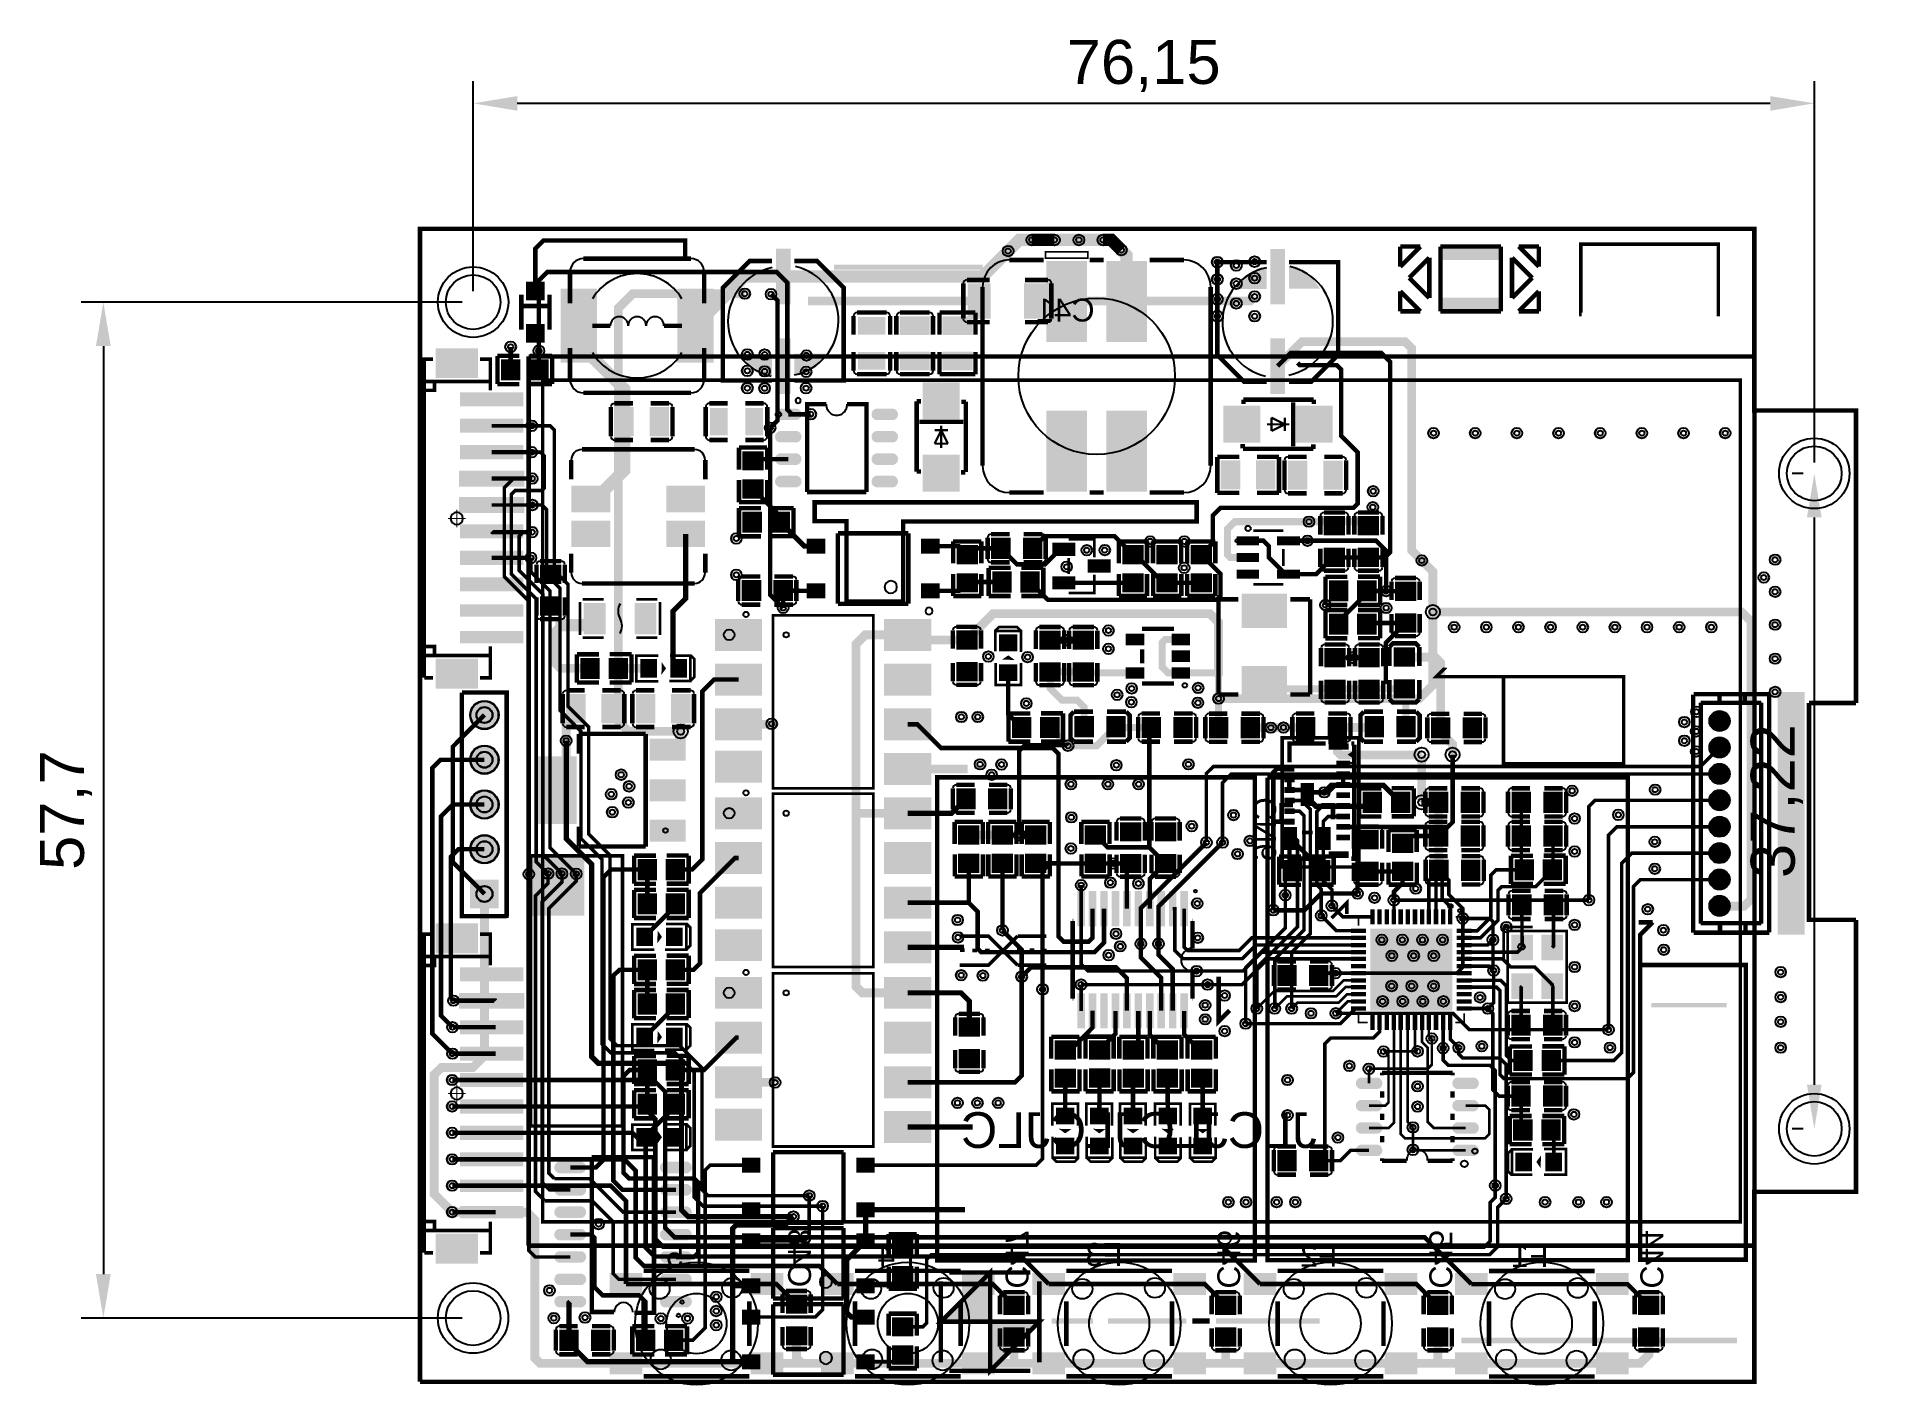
# Model space of a CAD drawing. Header units: millimetres. Extents: x -22 to 83, y 0 to 77.
import ezdxf

# ---------------------------------------------------------------- set-up
doc = ezdxf.new("R2010")
doc.units = ezdxf.units.MM
for name, color, linetype, true_color in [('BoardOutLine', 6, 'Continuous', 0xff00ff), ('BottomLayer', 7, 'Continuous', 0x6699cc), ('BottomPasteMaskLayer', 7, 'Continuous', 0x800000), ('BottomSilkLayer', 7, 'Continuous', 0x66cc33), ('BottomSolderMaskLayer', 7, 'Continuous', 0xaa00ff), ('Document', 7, 'Continuous', 0xffffff), ('Hole', 7, 'Continuous', 0x222222), ('Mechanical', 7, 'Continuous', 0xf022f0), ('Multi-Layer', 7, 'Continuous', 0xc0c0c0), ('TopLayer', 7, 'Continuous', 0xff3366), ('TopPasteMaskLayer', 9, 'Continuous', 0x808080), ('TopSilkLayer', 7, 'Continuous', 0xffcc00), ('TopSolderMaskLayer', 7, 'Continuous', 0x800080)]:
    doc.layers.add(name, color=color, linetype=linetype, true_color=true_color)
doc.styles.get("Standard").update_dxf_attribs({"font": 'arial.ttf'})
doc.dimstyles.new('ISO-25', dxfattribs={"dimtxt": 2.5, "dimasz": 2.5, "dimexe": 1.25, "dimexo": 0.625, "dimtad": 1, "dimtxsty": 'Standard', "dimcen": 2.5, "dimadec": 0, "dimazin": 0, "dimtfac": 1, "dimtmove": 0, "dimatfit": 3, "dimfxl": 1, "dimarcsym": 0})

msp = doc.modelspace()

# ---------------------------------------------------------------- texts
at = {"layer": 'BottomSilkLayer', "text_generation_flag": 2}
for s, height, p in [('C41', 1.3, (38.305, 60.398)), ('JLCJLCJLCJLC', 2.032, (50.92, 13.461)), ('F5', 1.3, (16.092, 6.711)), ('F4', 1.3, (28.092, 6.71)), ('F3', 1.3, (39.902, 6.76)), ('F2', 1.3, (52.092, 6.71)), ('F1', 1.3, (64.091, 6.701))]:
    msp.add_text(s, height=height, dxfattribs=at).set_placement(p)
for s, rotation, p in [('CN6', 90, (48.612, 33.385)), ('C48', 270, (20.9, 5.545)), ('C47', 270, (33.251, 5.473)), ('C46', 270, (45.271, 5.473)), ('C45', 270, (57.311, 5.473)), ('C44', 270, (69.291, 5.473))]:
    msp.add_text(s, height=1.3, rotation=rotation, dxfattribs=at).set_placement(p)

# ---------------------------------------------------------------- blocks, each defined once
blk = doc.blocks.new('*D1')
at = {"color": 0, "lineweight": -2, "transparency": 16777216}
for p, q in [((2.39, 61.5), (-19.23, 61.5)), ((-17.98, 59), (-17.98, 6.3)), ((2.39, 3.8), (-19.23, 3.8))]:
    blk.add_line(p, q, dxfattribs=at)
at = {"color": 0, "transparency": 16777216}
for points in [[(-18.4, 59), (-17.56, 59), (-17.98, 61.5)], [(-18.4, 6.3), (-17.56, 6.3), (-17.98, 3.8)]]:
    blk.add_solid(points, dxfattribs=at)
at = {"layer": 'Defpoints', "color": 0, "transparency": 16777216}
for p in [(3.02, 61.5), (-17.98, 3.8), (3.02, 3.8)]:
    blk.add_point(p, dxfattribs=at)
at = {"color": 0, "transparency": 16777216, "insert": (-20.1, 32.65), "char_height": 2.5, "attachment_point": 5, "rotation": 90}
blk.add_mtext('57,7', dxfattribs=at)
blk = doc.blocks.new('*D2')
at = {"color": 0, "lineweight": -2, "transparency": 16777216}
for p, q in [((78.54, 51.77), (77.92, 51.77)), ((79.17, 17.05), (79.17, 49.27)), ((78.54, 14.55), (77.92, 14.55))]:
    blk.add_line(p, q, dxfattribs=at)
at = {"color": 0, "transparency": 16777216}
for points in [[(78.75, 49.27), (79.58, 49.27), (79.17, 51.77)], [(78.75, 17.05), (79.58, 17.05), (79.17, 14.55)]]:
    blk.add_solid(points, dxfattribs=at)
at = {"layer": 'Defpoints', "color": 0, "transparency": 16777216}
for p in [(79.17, 51.77), (79.17, 51.77), (79.17, 14.55)]:
    blk.add_point(p, dxfattribs=at)
at = {"color": 0, "transparency": 16777216, "insert": (77.04, 33.16), "char_height": 2.5, "attachment_point": 5, "rotation": 90}
blk.add_mtext('37,22', dxfattribs=at)
blk = doc.blocks.new('*D3')
at = {"color": 0, "lineweight": -2, "transparency": 16777216}
for p, q in [((3.02, 62.12), (3.02, 74.04)), ((79.17, 52.4), (79.17, 74.04)), ((5.52, 72.79), (76.67, 72.79))]:
    blk.add_line(p, q, dxfattribs=at)
at = {"color": 0, "transparency": 16777216}
for points in [[(5.52, 73.2), (5.52, 72.37), (3.02, 72.79)], [(76.67, 73.2), (76.67, 72.37), (79.17, 72.79)]]:
    blk.add_solid(points, dxfattribs=at)
at = {"layer": 'Defpoints', "color": 0, "transparency": 16777216}
for p in [(79.17, 72.79), (3.02, 61.5), (79.17, 51.77)]:
    blk.add_point(p, dxfattribs=at)
at = {"color": 0, "transparency": 16777216, "insert": (41.09, 74.91), "char_height": 2.5, "attachment_point": 5}
blk.add_mtext('76,15', dxfattribs=at)

# ---------------------------------------------------------------- dimensions: what is measured, and where the dimension line sits
dim = msp.add_linear_dim(base=(79.167, 72.786), p1=(3.017, 61.498), p2=(79.167, 51.771), dimstyle='ISO-25')
dim.commit()
dim.dimension.update_dxf_attribs({"geometry": '*D3', "text_midpoint": (41.092, 74.914)})
for base, p1, p2, picture, middle in [((-17.98, 3.801), (3.017, 61.498), (3.015, 3.801), '*D1', (-20.103, 32.649)), ((79.167, 51.771), (79.167, 14.548), (79.167, 51.771), '*D2', (77.04, 33.16))]:
    dim = msp.add_linear_dim(base=base, p1=p1, p2=p2, angle=90, dimstyle='ISO-25')
    dim.commit()
    dim.dimension.update_dxf_attribs({"geometry": picture, "text_midpoint": middle})

# ---------------------------------------------------------------- hatches: boundary and pattern name
at = {"layer": 'BottomLayer'}
for points in [[(31.15, 60.608), (32.35, 60.608), (32.35, 62.508), (31.15, 62.508)], [(34.35, 60.608), (35.55, 60.608), (35.55, 62.508), (34.35, 62.508)], [(51.657, 36.44), (51.657, 36.09), (52.657, 36.09), (52.657, 36.44)], [(49.107, 35.14), (49.107, 34.84), (49.607, 34.84), (49.607, 35.14)], [(52.087, 35.44), (52.087, 35.14), (52.757, 35.14), (52.757, 35.44)], [(52.087, 34.84), (52.087, 34.54), (52.757, 34.54), (52.757, 34.84)], [(49.112, 34.54), (49.112, 34.24), (49.612, 34.24), (49.612, 34.54)], [(49.112, 33.94), (49.112, 33.64), (49.612, 33.64), (49.612, 33.94)], [(52.087, 34.24), (52.087, 33.94), (52.757, 33.94), (52.757, 34.24)], [(49.112, 33.34), (49.112, 33.04), (49.612, 33.04), (49.612, 33.34)], [(49.112, 32.74), (49.112, 32.44), (49.612, 32.44), (49.612, 32.74)], [(52.087, 33.64), (52.087, 33.34), (52.757, 33.34), (52.757, 33.64)], [(52.087, 33.04), (52.087, 32.74), (52.757, 32.74), (52.757, 33.04)], [(49.112, 32.14), (49.112, 31.84), (49.612, 31.84), (49.612, 32.14)], [(52.087, 32.44), (52.087, 32.14), (52.757, 32.14), (52.757, 32.44)], [(52.087, 31.84), (52.087, 31.54), (52.757, 31.54), (52.757, 31.84)], [(49.112, 31.54), (49.112, 31.24), (49.612, 31.24), (49.612, 31.54)], [(52.087, 31.24), (52.087, 30.94), (52.757, 30.94), (52.757, 31.24)], [(51.657, 30.29), (51.657, 29.94), (52.657, 29.94), (52.657, 30.29)], [(12.6, 6.337), (10.8, 6.337), (10.8, 5.137), (12.6, 5.137)], [(20.6, 6.337), (18.8, 6.337), (18.8, 5.137), (20.6, 5.137)], [(24.601, 6.337), (22.801, 6.337), (22.801, 5.137), (24.601, 5.137)], [(32.601, 6.337), (30.801, 6.337), (30.801, 5.137), (32.601, 5.137)], [(36.6, 6.337), (34.8, 6.337), (34.8, 5.137), (36.6, 5.137)], [(44.6, 6.337), (42.8, 6.337), (42.8, 5.137), (44.6, 5.137)], [(48.602, 6.337), (46.802, 6.337), (46.802, 5.137), (48.602, 5.137)], [(56.602, 6.337), (54.802, 6.337), (54.802, 5.137), (56.602, 5.137)], [(60.601, 6.327), (58.801, 6.327), (58.801, 5.127), (60.601, 5.127)], [(68.601, 6.327), (66.801, 6.327), (66.801, 5.127), (68.601, 5.127)], [(21.93, 4.091), (21.93, 5.091), (20.83, 5.091), (20.83, 4.091)], [(34.28, 4.02), (34.28, 5.02), (33.18, 5.02), (33.18, 4.02)], [(46.301, 4.02), (46.301, 5.02), (45.201, 5.02), (45.201, 4.02)], [(58.341, 4.02), (58.341, 5.02), (57.241, 5.02), (57.241, 4.02)], [(70.32, 4.02), (70.32, 5.02), (69.22, 5.02), (69.22, 4.02)], [(21.93, 2.291), (21.93, 3.291), (20.83, 3.291), (20.83, 2.291)], [(34.28, 2.22), (34.28, 3.22), (33.18, 3.22), (33.18, 2.22)], [(46.301, 2.22), (46.301, 3.22), (45.201, 3.22), (45.201, 2.22)], [(58.341, 2.22), (58.341, 3.22), (57.241, 3.22), (57.241, 2.22)], [(70.32, 2.22), (70.32, 3.22), (69.22, 3.22), (69.22, 2.22)], [(12.6, 1.837), (10.8, 1.837), (10.8, 0.637), (12.6, 0.637)], [(20.6, 1.837), (18.8, 1.837), (18.8, 0.637), (20.6, 0.637)], [(24.601, 1.837), (22.801, 1.837), (22.801, 0.637), (24.601, 0.637)], [(32.601, 1.837), (30.801, 1.837), (30.801, 0.637), (32.601, 0.637)], [(36.6, 1.837), (34.8, 1.837), (34.8, 0.637), (36.6, 0.637)], [(44.6, 1.837), (42.8, 1.837), (42.8, 0.637), (44.6, 0.637)], [(48.602, 1.837), (46.802, 1.837), (46.802, 0.637), (48.602, 0.637)], [(56.602, 1.837), (54.802, 1.837), (54.802, 0.637), (56.602, 0.637)], [(60.601, 1.827), (58.801, 1.827), (58.801, 0.627), (60.601, 0.627)], [(68.601, 1.827), (66.801, 1.827), (66.801, 0.627), (68.601, 0.627)]]:
    msp.add_hatch(color=256, dxfattribs=at).paths.add_polyline_path(points)
at = {"layer": 'BottomPasteMaskLayer'}
for points in [[(31.15, 60.608), (32.35, 60.608), (32.35, 62.508), (31.15, 62.508)], [(34.35, 60.608), (35.55, 60.608), (35.55, 62.508), (34.35, 62.508)], [(51.657, 36.44), (51.657, 36.09), (52.657, 36.09), (52.657, 36.44)], [(49.107, 35.14), (49.107, 34.84), (49.607, 34.84), (49.607, 35.14)], [(52.087, 35.44), (52.087, 35.14), (52.757, 35.14), (52.757, 35.44)], [(52.087, 34.84), (52.087, 34.54), (52.757, 34.54), (52.757, 34.84)], [(49.112, 34.54), (49.112, 34.24), (49.612, 34.24), (49.612, 34.54)], [(49.112, 33.94), (49.112, 33.64), (49.612, 33.64), (49.612, 33.94)], [(52.087, 34.24), (52.087, 33.94), (52.757, 33.94), (52.757, 34.24)], [(49.112, 33.34), (49.112, 33.04), (49.612, 33.04), (49.612, 33.34)], [(49.112, 32.74), (49.112, 32.44), (49.612, 32.44), (49.612, 32.74)], [(52.087, 33.64), (52.087, 33.34), (52.757, 33.34), (52.757, 33.64)], [(52.087, 33.04), (52.087, 32.74), (52.757, 32.74), (52.757, 33.04)], [(49.112, 32.14), (49.112, 31.84), (49.612, 31.84), (49.612, 32.14)], [(52.087, 32.44), (52.087, 32.14), (52.757, 32.14), (52.757, 32.44)], [(52.087, 31.84), (52.087, 31.54), (52.757, 31.54), (52.757, 31.84)], [(49.112, 31.54), (49.112, 31.24), (49.612, 31.24), (49.612, 31.54)], [(52.087, 31.24), (52.087, 30.94), (52.757, 30.94), (52.757, 31.24)], [(51.657, 30.29), (51.657, 29.94), (52.657, 29.94), (52.657, 30.29)], [(12.6, 6.337), (10.8, 6.337), (10.8, 5.137), (12.6, 5.137)], [(20.6, 6.337), (18.8, 6.337), (18.8, 5.137), (20.6, 5.137)], [(24.601, 6.337), (22.801, 6.337), (22.801, 5.137), (24.601, 5.137)], [(32.601, 6.337), (30.801, 6.337), (30.801, 5.137), (32.601, 5.137)], [(36.6, 6.337), (34.8, 6.337), (34.8, 5.137), (36.6, 5.137)], [(44.6, 6.337), (42.8, 6.337), (42.8, 5.137), (44.6, 5.137)], [(48.602, 6.337), (46.802, 6.337), (46.802, 5.137), (48.602, 5.137)], [(56.602, 6.337), (54.802, 6.337), (54.802, 5.137), (56.602, 5.137)], [(60.601, 6.327), (58.801, 6.327), (58.801, 5.127), (60.601, 5.127)], [(68.601, 6.327), (66.801, 6.327), (66.801, 5.127), (68.601, 5.127)], [(21.93, 4.091), (21.93, 5.091), (20.83, 5.091), (20.83, 4.091)], [(34.28, 4.02), (34.28, 5.02), (33.18, 5.02), (33.18, 4.02)], [(46.301, 4.02), (46.301, 5.02), (45.201, 5.02), (45.201, 4.02)], [(58.341, 4.02), (58.341, 5.02), (57.241, 5.02), (57.241, 4.02)], [(70.32, 4.02), (70.32, 5.02), (69.22, 5.02), (69.22, 4.02)], [(21.93, 2.291), (21.93, 3.291), (20.83, 3.291), (20.83, 2.291)], [(34.28, 2.22), (34.28, 3.22), (33.18, 3.22), (33.18, 2.22)], [(46.301, 2.22), (46.301, 3.22), (45.201, 3.22), (45.201, 2.22)], [(58.341, 2.22), (58.341, 3.22), (57.241, 3.22), (57.241, 2.22)], [(70.32, 2.22), (70.32, 3.22), (69.22, 3.22), (69.22, 2.22)], [(12.6, 1.837), (10.8, 1.837), (10.8, 0.637), (12.6, 0.637)], [(20.6, 1.837), (18.8, 1.837), (18.8, 0.637), (20.6, 0.637)], [(24.601, 1.837), (22.801, 1.837), (22.801, 0.637), (24.601, 0.637)], [(32.601, 1.837), (30.801, 1.837), (30.801, 0.637), (32.601, 0.637)], [(36.6, 1.837), (34.8, 1.837), (34.8, 0.637), (36.6, 0.637)], [(44.6, 1.837), (42.8, 1.837), (42.8, 0.637), (44.6, 0.637)], [(48.602, 1.837), (46.802, 1.837), (46.802, 0.637), (48.602, 0.637)], [(56.602, 1.837), (54.802, 1.837), (54.802, 0.637), (56.602, 0.637)], [(60.601, 1.827), (58.801, 1.827), (58.801, 0.627), (60.601, 0.627)], [(68.601, 1.827), (66.801, 1.827), (66.801, 0.627), (68.601, 0.627)]]:
    msp.add_hatch(color=256, dxfattribs=at).paths.add_polyline_path(points)
at = {"layer": 'BottomSilkLayer'}
msp.add_hatch(color=256, dxfattribs=at).paths.add_polyline_path([(52.668, 35.8), (53.049, 36.054), (53.049, 36.054), (53.049, 35.546)])
at = {"layer": 'BottomSolderMaskLayer'}
for points in [[(31.099, 60.557), (32.401, 60.557), (32.401, 62.559), (31.099, 62.559)], [(34.299, 60.557), (35.601, 60.557), (35.601, 62.559), (34.299, 62.559)], [(2.848, 38.049, 1), (4.473, 38.049, 1)], [(73.215, 37.71, 1), (74.366, 37.71, 1)], [(2.848, 35.509, 1), (4.473, 35.509, 1)], [(51.586, 36.449), (51.586, 36.081), (52.728, 36.081), (52.728, 36.449)], [(73.215, 36.209, 1), (74.366, 36.209, 1)], [(49.066, 35.155), (49.066, 34.825), (49.649, 34.825), (49.649, 35.155)], [(52.032, 35.451), (52.032, 35.129), (52.813, 35.129), (52.813, 35.451)], [(52.032, 34.851), (52.032, 34.529), (52.813, 34.529), (52.813, 34.851)], [(73.215, 34.708, 1), (74.366, 34.708, 1)], [(2.848, 32.969, 1), (4.473, 32.969, 1)], [(49.071, 34.555), (49.071, 34.225), (49.654, 34.225), (49.654, 34.555)], [(49.071, 33.955), (49.071, 33.625), (49.654, 33.625), (49.654, 33.955)], [(52.032, 34.251), (52.032, 33.929), (52.813, 33.929), (52.813, 34.251)], [(73.215, 33.209, 1), (74.366, 33.209, 1)], [(49.071, 33.355), (49.071, 33.025), (49.654, 33.025), (49.654, 33.355)], [(49.071, 32.755), (49.071, 32.425), (49.654, 32.425), (49.654, 32.755)], [(52.032, 33.651), (52.032, 33.329), (52.813, 33.329), (52.813, 33.651)], [(52.032, 33.051), (52.032, 32.729), (52.813, 32.729), (52.813, 33.051)], [(49.071, 32.155), (49.071, 31.825), (49.654, 31.825), (49.654, 32.155)], [(52.032, 32.451), (52.032, 32.129), (52.813, 32.129), (52.813, 32.451)], [(52.032, 31.851), (52.032, 31.529), (52.813, 31.529), (52.813, 31.851)], [(73.215, 31.708, 1), (74.366, 31.708, 1)], [(2.848, 30.428, 1), (4.473, 30.428, 1)], [(49.071, 31.555), (49.071, 31.225), (49.654, 31.225), (49.654, 31.555)], [(52.032, 31.251), (52.032, 30.929), (52.813, 30.929), (52.813, 31.251)], [(73.215, 30.21, 1), (74.366, 30.21, 1)], [(51.586, 30.299), (51.586, 29.931), (52.729, 29.931), (52.729, 30.299)], [(2.848, 27.076), (2.848, 28.701), (4.473, 28.701), (4.473, 27.076)], [(73.215, 28.708, 1), (74.366, 28.708, 1)], [(73.215, 27.21, 1), (74.366, 27.21, 1)], [(12.625, 6.362), (10.775, 6.362), (10.775, 5.112), (12.625, 5.112)], [(20.625, 6.362), (18.775, 6.362), (18.775, 5.112), (20.625, 5.112)], [(24.626, 6.362), (22.776, 6.362), (22.776, 5.112), (24.626, 5.112)], [(32.626, 6.362), (30.776, 6.362), (30.776, 5.112), (32.626, 5.112)], [(36.625, 6.362), (34.775, 6.362), (34.775, 5.112), (36.625, 5.112)], [(44.625, 6.362), (42.775, 6.362), (42.775, 5.112), (44.625, 5.112)], [(48.627, 6.362), (46.777, 6.362), (46.777, 5.112), (48.627, 5.112)], [(56.627, 6.362), (54.777, 6.362), (54.777, 5.112), (56.627, 5.112)], [(60.626, 6.352), (58.776, 6.352), (58.776, 5.102), (60.626, 5.102)], [(68.626, 6.352), (66.776, 6.352), (66.776, 5.102), (68.626, 5.102)], [(21.986, 4.045), (21.986, 5.137), (20.774, 5.137), (20.774, 4.045)], [(34.335, 3.973), (34.335, 5.066), (33.124, 5.066), (33.124, 3.973)], [(46.357, 3.973), (46.357, 5.066), (45.146, 5.066), (45.146, 3.973)], [(58.397, 3.973), (58.397, 5.066), (57.185, 5.066), (57.185, 3.973)], [(70.376, 3.973), (70.376, 5.066), (69.164, 5.066), (69.164, 3.973)], [(21.986, 2.244), (21.986, 3.337), (20.774, 3.337), (20.774, 2.244)], [(34.335, 2.173), (34.335, 3.266), (33.124, 3.266), (33.124, 2.173)], [(46.357, 2.173), (46.357, 3.266), (45.146, 3.266), (45.146, 2.173)], [(58.397, 2.173), (58.397, 3.266), (57.185, 3.266), (57.185, 2.173)], [(70.376, 2.173), (70.376, 3.266), (69.164, 3.266), (69.164, 2.173)], [(12.625, 1.862), (10.775, 1.862), (10.775, 0.612), (12.625, 0.612)], [(20.625, 1.862), (18.775, 1.862), (18.775, 0.612), (20.625, 0.612)], [(24.626, 1.862), (22.776, 1.862), (22.776, 0.612), (24.626, 0.612)], [(32.626, 1.862), (30.776, 1.862), (30.776, 0.612), (32.626, 0.612)], [(36.625, 1.862), (34.775, 1.862), (34.775, 0.612), (36.625, 0.612)], [(44.625, 1.862), (42.775, 1.862), (42.775, 0.612), (44.625, 0.612)], [(48.627, 1.862), (46.777, 1.862), (46.777, 0.612), (48.627, 0.612)], [(56.627, 1.862), (54.777, 1.862), (54.777, 0.612), (56.627, 0.612)], [(60.626, 1.852), (58.776, 1.852), (58.776, 0.602), (60.626, 0.602)], [(68.626, 1.852), (66.776, 1.852), (66.776, 0.602), (68.626, 0.602)]]:
    msp.add_hatch(color=256, dxfattribs=at).paths.add_polyline_path(points)
at = {"layer": 'Multi-Layer'}
for points in [[(2.873, 38.049, 1), (4.448, 38.049, 1)], [(73.24, 37.71, 1), (74.34, 37.71, 1)], [(2.873, 35.509, 1), (4.448, 35.509, 1)], [(73.24, 36.209, 1), (74.34, 36.209, 1)], [(73.24, 34.708, 1), (74.34, 34.708, 1)], [(2.873, 32.969, 1), (4.448, 32.969, 1)], [(73.24, 33.209, 1), (74.34, 33.209, 1)], [(73.24, 31.708, 1), (74.34, 31.708, 1)], [(2.873, 30.428, 1), (4.448, 30.428, 1)], [(73.24, 30.21, 1), (74.34, 30.21, 1)], [(2.873, 27.101), (2.873, 28.676), (4.448, 28.676), (4.448, 27.101)], [(73.24, 28.708, 1), (74.34, 28.708, 1)], [(73.24, 27.21, 1), (74.34, 27.21, 1)]]:
    msp.add_hatch(color=256, dxfattribs=at).paths.add_polyline_path(points)
at = {"layer": 'TopLayer'}
for points in [[(20.227, 61.549), (20.227, 64.349), (21.027, 64.349), (21.027, 61.549)], [(49.1, 64.348), (49.1, 61.548), (48.3, 61.548), (48.3, 64.348)], [(37.82, 59.288), (35.62, 59.288), (35.62, 63.788), (37.82, 63.788)], [(41.22, 59.288), (39.02, 59.288), (39.02, 63.788), (41.22, 63.788)], [(6.05, 61.63), (6.05, 62.63), (7.05, 62.63), (7.05, 61.63)], [(8.02, 58.158), (8.02, 62.158), (10.02, 62.158), (10.02, 58.158)], [(14.64, 58.158), (14.64, 62.158), (16.64, 62.158), (16.64, 58.158)], [(6.05, 59.23), (6.05, 60.23), (7.05, 60.23), (7.05, 59.23)], [(24.877, 59.659), (24.877, 60.659), (26.426, 60.659), (26.426, 59.659)], [(27.315, 59.658), (27.315, 60.658), (28.865, 60.658), (28.865, 59.658)], [(29.745, 59.658), (29.745, 60.658), (31.295, 60.658), (31.295, 59.658)], [(20.227, 56.469), (20.227, 59.269), (21.027, 59.269), (21.027, 56.469)], [(49.1, 59.268), (49.1, 56.468), (48.3, 56.468), (48.3, 59.268)], [(3.241, 57.234), (0.941, 57.234), (0.941, 58.834), (3.241, 58.834)], [(5.65, 57.1), (4.65, 57.1), (4.65, 58.2), (5.65, 58.2)], [(7.25, 57.1), (6.25, 57.1), (6.25, 58.2), (7.25, 58.2)], [(24.877, 57.659), (24.877, 58.659), (26.426, 58.659), (26.426, 57.659)], [(27.315, 57.658), (27.315, 58.658), (28.865, 58.658), (28.865, 57.658)], [(29.745, 57.658), (29.745, 58.658), (31.295, 58.658), (31.295, 57.658)], [(28.597, 54.893), (28.597, 56.893), (30.597, 56.893), (30.597, 54.893)], [(5.872, 56.378), (5.872, 55.578), (2.272, 55.578), (2.272, 56.378)], [(5.872, 54.878), (5.872, 54.078), (2.272, 54.078), (2.272, 54.878)], [(12.09, 53.933), (11.09, 53.933), (11.09, 55.483), (12.09, 55.483)], [(14.09, 53.933), (13.09, 53.933), (13.09, 55.483), (14.09, 55.483)], [(16.471, 55.484), (17.471, 55.484), (17.471, 53.934), (16.471, 53.934)], [(18.471, 55.484), (19.471, 55.484), (19.471, 53.934), (18.471, 53.934)], [(20.45, 54.823, -0.7853982), (20.45, 55.423), (21.37, 55.423, -0.7853982), (21.37, 54.823)], [(25.93, 54.823, -0.7853982), (25.93, 55.423), (26.85, 55.423, -0.7853982), (26.85, 54.823)], [(37.82, 50.788), (35.62, 50.788), (35.62, 55.288), (37.82, 55.288)], [(41.22, 50.788), (39.02, 50.788), (39.02, 55.288), (41.22, 55.288)], [(45.66, 55.561), (47.66, 55.561), (47.66, 53.561), (45.66, 53.561)], [(49.775, 55.561), (51.775, 55.561), (51.775, 53.561), (49.775, 53.561)], [(20.45, 53.553, -0.7853982), (20.45, 54.153), (21.37, 54.153, -0.7853982), (21.37, 53.553)], [(25.93, 53.553, -0.7853982), (25.93, 54.153), (26.85, 54.153, -0.7853982), (26.85, 53.553)], [(5.872, 53.378), (5.872, 52.578), (2.272, 52.578), (2.272, 53.378)], [(19.46, 52.988), (19.46, 51.988), (18.36, 51.988), (18.36, 52.988)], [(20.45, 52.283, -0.7853982), (20.45, 52.883), (21.37, 52.883, -0.7853982), (21.37, 52.283)], [(25.93, 52.283, -0.7853982), (25.93, 52.883), (26.85, 52.883, -0.7853982), (26.85, 52.283)], [(28.597, 50.778), (28.597, 52.778), (30.597, 52.778), (30.597, 50.778)], [(5.872, 51.878), (5.872, 51.078), (2.272, 51.078), (2.272, 51.878)], [(20.45, 51.013, -0.7853982), (20.45, 51.613), (21.37, 51.613, -0.7853982), (21.37, 51.013)], [(25.93, 51.013, -0.7853982), (25.93, 51.613), (26.85, 51.613, -0.7853982), (26.85, 51.013)], [(46.52, 50.913), (45.52, 50.913), (45.52, 52.463), (46.52, 52.463)], [(48.52, 50.913), (47.52, 50.913), (47.52, 52.463), (48.52, 52.463)], [(49.34, 52.453), (50.34, 52.453), (50.34, 50.903), (49.34, 50.903)], [(51.34, 52.453), (52.34, 52.453), (52.34, 50.903), (51.34, 50.903)], [(8.648, 51.019), (10.748, 51.019), (10.748, 49.619), (8.648, 49.619)], [(14.032, 51.019), (16.133, 51.019), (16.133, 49.619), (14.032, 49.619)], [(19.46, 51.388), (19.46, 50.388), (18.36, 50.388), (18.36, 51.388)], [(5.872, 50.378), (5.872, 49.578), (2.272, 49.578), (2.272, 50.378)], [(18.36, 49.548), (19.36, 49.548), (19.36, 48.448), (18.36, 48.448)], [(19.96, 49.548), (20.96, 49.548), (20.96, 48.448), (19.96, 48.448)], [(5.872, 48.878), (5.872, 48.078), (2.272, 48.078), (2.272, 48.878)], [(8.648, 49.037), (10.748, 49.037), (10.748, 47.638), (8.648, 47.638)], [(14.032, 49.037), (16.133, 49.037), (16.133, 47.638), (14.032, 47.638)], [(52.471, 49.299), (52.471, 48.299), (51.371, 48.299), (51.371, 49.299)], [(54.402, 49.298), (54.402, 48.298), (53.302, 48.298), (53.302, 49.298)], [(5.872, 47.378), (5.872, 46.578), (2.272, 46.578), (2.272, 47.378)], [(22.98, 47.238), (21.98, 47.238), (21.98, 48.038), (22.98, 48.038)], [(29.48, 47.238), (28.48, 47.238), (28.48, 48.038), (29.48, 48.038)], [(31.62, 47.658), (31.62, 46.658), (30.52, 46.658), (30.52, 47.658)], [(32.48, 48.068), (33.48, 48.068), (33.48, 46.968), (32.48, 46.968)], [(34.28, 48.068), (35.28, 48.068), (35.28, 46.968), (34.28, 46.968)], [(37.187, 47.107), (35.937, 47.107), (35.937, 47.807), (37.187, 47.807)], [(39.93, 46.658), (39.93, 47.658), (41.03, 47.658), (41.03, 46.658)], [(42.97, 47.659), (42.97, 46.659), (41.87, 46.659), (41.87, 47.659)], [(43.81, 46.658), (43.81, 47.658), (44.91, 47.658), (44.91, 46.658)], [(47.587, 48.193), (47.587, 47.703), (46.43, 47.703), (46.43, 48.193)], [(49.904, 48.193), (49.904, 47.703), (48.729, 47.703), (48.729, 48.193)], [(52.471, 47.499), (52.471, 46.499), (51.371, 46.499), (51.371, 47.499)], [(54.402, 47.498), (54.402, 46.498), (53.302, 46.498), (53.302, 47.498)], [(7.97, 46.54), (7.97, 45.54), (6.87, 45.54), (6.87, 46.54)], [(39.187, 46.158), (37.937, 46.158), (37.937, 46.858), (39.187, 46.858)], [(47.587, 47.243), (47.587, 46.753), (46.43, 46.753), (46.43, 47.243)], [(47.587, 46.293), (47.587, 45.803), (46.43, 45.803), (46.43, 46.293)], [(49.904, 46.293), (49.904, 45.803), (48.729, 45.803), (48.729, 46.293)], [(5.872, 45.878), (5.872, 45.078), (2.272, 45.078), (2.272, 45.878)], [(18.322, 45.668), (19.322, 45.668), (19.322, 44.568), (18.322, 44.568)], [(20.122, 45.668), (21.122, 45.668), (21.122, 44.568), (20.122, 44.568)], [(22.98, 44.698), (21.98, 44.698), (21.98, 45.498), (22.98, 45.498)], [(29.48, 44.698), (28.48, 44.698), (28.48, 45.498), (29.48, 45.498)], [(31.62, 46.058), (31.62, 45.058), (30.52, 45.058), (30.52, 46.058)], [(32.54, 46.158), (33.54, 46.158), (33.54, 45.058), (32.54, 45.058)], [(34.14, 46.158), (35.14, 46.158), (35.14, 45.058), (34.14, 45.058)], [(37.187, 45.208), (35.937, 45.208), (35.937, 45.908), (37.187, 45.908)], [(39.93, 45.058), (39.93, 46.058), (41.03, 46.058), (41.03, 45.058)], [(42.97, 46.059), (42.97, 45.059), (41.87, 45.059), (41.87, 46.059)], [(43.81, 45.058), (43.81, 46.058), (44.91, 46.058), (44.91, 45.058)], [(51.662, 45.648), (52.662, 45.648), (52.662, 44.548), (51.662, 44.548)], [(53.262, 45.648), (54.262, 45.648), (54.262, 44.548), (53.262, 44.548)], [(56.512, 45.578), (56.512, 44.578), (55.412, 44.578), (55.412, 45.578)], [(2.272, 43.628), (2.272, 44.328), (5.872, 44.328), (5.872, 43.628)], [(7.97, 44.74), (7.97, 43.74), (6.87, 43.74), (6.87, 44.74)], [(9.321, 44.392), (10.511, 44.392), (10.511, 42.664), (9.321, 42.664)], [(12.211, 44.392), (13.401, 44.392), (13.401, 42.664), (12.211, 42.664)], [(49.193, 44.918), (49.193, 43.018), (46.693, 43.018), (46.693, 44.918)], [(19.39, 43.493), (19.39, 41.713), (16.79, 41.713), (16.79, 43.493)], [(28.99, 43.493), (28.99, 41.713), (26.39, 41.713), (26.39, 43.493)], [(51.662, 43.758), (52.662, 43.758), (52.662, 42.658), (51.662, 42.658)], [(53.262, 43.758), (54.262, 43.758), (54.262, 42.658), (53.262, 42.658)], [(56.512, 43.778), (56.512, 42.778), (55.412, 42.778), (55.412, 43.778)], [(2.272, 42.128), (2.272, 42.828), (5.872, 42.828), (5.872, 42.128)], [(31.6, 42.81), (31.6, 41.81), (30.5, 41.81), (30.5, 42.81)], [(32.9, 42.6), (33.9, 42.6), (33.9, 41.7), (32.9, 41.7)], [(36.322, 42.8), (36.322, 41.8), (35.222, 41.8), (35.222, 42.8)], [(38.212, 42.798), (38.212, 41.798), (37.112, 41.798), (37.112, 42.798)], [(40.103, 42.639), (41.103, 42.639), (41.103, 42.039), (40.103, 42.039)], [(42.703, 42.639), (43.703, 42.639), (43.703, 42.039), (42.703, 42.039)], [(0.941, 41.198), (3.241, 41.198), (3.241, 39.598), (0.941, 39.598)], [(9.16, 41.246), (10.16, 41.246), (10.16, 40.146), (9.16, 40.146)], [(10.76, 41.246), (11.76, 41.246), (11.76, 40.146), (10.76, 40.146)], [(13.43, 41.198), (13.43, 40.198), (12.53, 40.198), (12.53, 41.198)], [(15.13, 41.198), (15.13, 40.198), (14.23, 40.198), (14.23, 41.198)], [(42.703, 41.689), (43.703, 41.689), (43.703, 41.089), (42.703, 41.089)], [(52.512, 41.808), (52.512, 40.808), (51.412, 40.808), (51.412, 41.808)], [(54.442, 41.809), (54.442, 40.809), (53.342, 40.809), (53.342, 41.809)], [(55.342, 40.839), (55.342, 41.839), (56.442, 41.839), (56.442, 40.839)], [(19.39, 40.953), (19.39, 39.173), (16.79, 39.173), (16.79, 40.953)], [(28.99, 40.953), (28.99, 39.173), (26.39, 39.173), (26.39, 40.953)], [(31.6, 41.01), (31.6, 40.01), (30.5, 40.01), (30.5, 41.01)], [(32.9, 40.9), (33.9, 40.9), (33.9, 40), (32.9, 40)], [(36.322, 40.999), (36.322, 39.999), (35.222, 39.999), (35.222, 40.999)], [(38.212, 40.998), (38.212, 39.998), (37.112, 39.998), (37.112, 40.998)], [(40.103, 40.739), (41.103, 40.739), (41.103, 40.139), (40.103, 40.139)], [(42.703, 40.739), (43.703, 40.739), (43.703, 40.139), (42.703, 40.139)], [(49.193, 40.818), (49.193, 38.918), (46.693, 38.918), (46.693, 40.818)], [(52.512, 40.008), (52.512, 39.008), (51.412, 39.008), (51.412, 40.008)], [(54.442, 40.009), (54.442, 39.009), (53.342, 39.009), (53.342, 40.009)], [(55.342, 39.038), (55.342, 40.038), (56.442, 40.038), (56.442, 39.038)], [(9.35, 37.633), (8.35, 37.633), (8.35, 39.183), (9.35, 39.183)], [(11.35, 37.633), (10.35, 37.633), (10.35, 39.183), (11.35, 39.183)], [(13.31, 37.633), (12.31, 37.633), (12.31, 39.183), (13.31, 39.183)], [(15.31, 37.633), (14.31, 37.633), (14.31, 39.183), (15.31, 39.183)], [(19.39, 38.413), (19.39, 36.633), (16.79, 36.633), (16.79, 38.413)], [(28.99, 38.413), (28.99, 36.633), (26.39, 36.633), (26.39, 38.413)], [(33.662, 37.888), (34.662, 37.888), (34.662, 36.788), (33.662, 36.788)], [(35.262, 37.888), (36.262, 37.888), (36.262, 36.788), (35.262, 36.788)], [(37.212, 37.938), (38.212, 37.938), (38.212, 36.838), (37.212, 36.838)], [(39.012, 37.938), (40.012, 37.938), (40.012, 36.838), (39.012, 36.838)], [(42.021, 36.788), (41.021, 36.788), (41.021, 37.888), (42.021, 37.888)], [(43.821, 36.788), (42.821, 36.788), (42.821, 37.888), (43.821, 37.888)], [(45.842, 36.778), (44.842, 36.778), (44.842, 37.878), (45.842, 37.878)], [(47.642, 36.778), (46.642, 36.778), (46.642, 37.878), (47.642, 37.878)], [(49.782, 37.888), (50.782, 37.888), (50.782, 36.788), (49.782, 36.788)], [(51.582, 37.888), (52.582, 37.888), (52.582, 36.788), (51.582, 36.788)], [(54.682, 36.838), (53.682, 36.838), (53.682, 37.938), (54.682, 37.938)], [(56.482, 36.838), (55.482, 36.838), (55.482, 37.938), (56.482, 37.938)], [(58.45, 36.77), (57.45, 36.77), (57.45, 37.87), (58.45, 37.87)], [(60.25, 36.77), (59.25, 36.77), (59.25, 37.87), (60.25, 37.87)], [(15.065, 35.48), (13.065, 35.48), (13.065, 36.68), (15.065, 36.68)], [(19.39, 36), (19.39, 34.22), (16.79, 34.22), (16.79, 36)], [(28.99, 35.873), (28.99, 34.093), (26.39, 34.093), (26.39, 35.873)], [(8.865, 31.88), (6.565, 31.88), (6.565, 35.68), (8.865, 35.68)], [(15.065, 33.18), (13.065, 33.18), (13.065, 34.38), (15.065, 34.38)], [(30.5, 33.84), (31.5, 33.84), (31.5, 32.74), (30.5, 32.74)], [(32.3, 33.84), (33.3, 33.84), (33.3, 32.74), (32.3, 32.74)], [(50.728, 32.906), (50.028, 32.906), (50.028, 34.156), (50.728, 34.156)], [(19.39, 33.36), (19.39, 31.58), (16.79, 31.58), (16.79, 33.36)], [(28.99, 33.36), (28.99, 31.58), (26.39, 31.58), (26.39, 33.36)], [(53.579, 33.638), (54.579, 33.638), (54.579, 32.538), (53.579, 32.538)], [(55.179, 33.638), (56.179, 33.638), (56.179, 32.538), (55.179, 32.538)], [(58.331, 32.539), (57.331, 32.539), (57.331, 33.639), (58.331, 33.639)], [(60.131, 32.539), (59.131, 32.539), (59.131, 33.639), (60.131, 33.639)], [(62.03, 33.639), (63.03, 33.639), (63.03, 32.539), (62.03, 32.539)], [(63.83, 33.639), (64.83, 33.639), (64.83, 32.539), (63.83, 32.539)], [(15.065, 30.88), (13.065, 30.88), (13.065, 32.08), (15.065, 32.08)], [(31.71, 31.73), (31.71, 30.73), (30.61, 30.73), (30.61, 31.73)], [(32.52, 30.729), (32.52, 31.729), (33.62, 31.729), (33.62, 30.729)], [(35.51, 31.73), (35.51, 30.73), (34.41, 30.73), (34.41, 31.73)], [(38.902, 31.73), (38.902, 30.73), (37.802, 30.73), (37.802, 31.73)], [(40.902, 31.918), (40.902, 30.918), (39.802, 30.918), (39.802, 31.918)], [(42.883, 31.918), (42.883, 30.918), (41.783, 30.918), (41.783, 31.918)], [(49.779, 30.406), (49.078, 30.406), (49.078, 31.656), (49.779, 31.656)], [(51.678, 30.406), (50.978, 30.406), (50.978, 31.656), (51.678, 31.656)], [(58.331, 30.629), (57.331, 30.629), (57.331, 31.729), (58.331, 31.729)], [(60.131, 30.629), (59.131, 30.629), (59.131, 31.729), (60.131, 31.729)], [(62.03, 31.729), (63.03, 31.729), (63.03, 30.629), (62.03, 30.629)], [(63.83, 31.729), (64.83, 31.729), (64.83, 30.629), (63.83, 30.629)], [(19.39, 30.82), (19.39, 29.04), (16.79, 29.04), (16.79, 30.82)], [(28.99, 30.82), (28.99, 29.04), (26.39, 29.04), (26.39, 30.82)], [(54.381, 31.466), (54.381, 30.466), (53.281, 30.466), (53.281, 31.466)], [(56.34, 31.265), (56.34, 30.265), (55.24, 30.265), (55.24, 31.265)], [(13.405, 28.72), (12.405, 28.72), (12.405, 29.82), (13.405, 29.82)], [(15.005, 28.72), (14.005, 28.72), (14.005, 29.82), (15.005, 29.82)], [(31.71, 30.13), (31.71, 29.13), (30.61, 29.13), (30.61, 30.13)], [(32.52, 29.129), (32.52, 30.129), (33.62, 30.129), (33.62, 29.129)], [(35.51, 30.13), (35.51, 29.13), (34.41, 29.13), (34.41, 30.13)], [(38.902, 30.13), (38.902, 29.13), (37.802, 29.13), (37.802, 30.13)], [(40.902, 30.118), (40.902, 29.118), (39.802, 29.118), (39.802, 30.118)], [(42.883, 30.118), (42.883, 29.118), (41.783, 29.118), (41.783, 30.118)], [(49.029, 29.76), (50.029, 29.76), (50.029, 28.66), (49.029, 28.66)], [(50.629, 29.76), (51.629, 29.76), (51.629, 28.66), (50.629, 28.66)], [(54.381, 29.666), (54.381, 28.666), (53.281, 28.666), (53.281, 29.666)], [(56.34, 29.665), (56.34, 28.665), (55.24, 28.665), (55.24, 29.665)], [(58.351, 28.678), (57.351, 28.678), (57.351, 29.778), (58.351, 29.778)], [(60.151, 28.678), (59.151, 28.678), (59.151, 29.778), (60.151, 29.778)], [(63.2, 28.708), (62.2, 28.708), (62.2, 29.808), (63.2, 29.808)], [(64.8, 28.708), (63.8, 28.708), (63.8, 29.808), (64.8, 29.808)], [(13.405, 26.775), (12.405, 26.775), (12.405, 27.875), (13.405, 27.875)], [(15.005, 26.775), (14.005, 26.775), (14.005, 27.875), (15.005, 27.875)], [(19.39, 28.28), (19.39, 26.5), (16.79, 26.5), (16.79, 28.28)], [(28.99, 28.28), (28.99, 26.5), (26.39, 26.5), (26.39, 28.28)], [(37.747, 27.938), (37.747, 26.158), (37.327, 26.158), (37.327, 27.938)], [(38.397, 27.938), (38.397, 26.158), (37.977, 26.158), (37.977, 27.938)], [(39.047, 27.938), (39.047, 26.158), (38.627, 26.158), (38.627, 27.938)], [(39.697, 27.938), (39.697, 26.158), (39.277, 26.158), (39.277, 27.938)], [(40.347, 27.938), (40.347, 26.158), (39.927, 26.158), (39.927, 27.938)], [(40.997, 27.938), (40.997, 26.158), (40.577, 26.158), (40.577, 27.938)], [(41.647, 27.938), (41.647, 26.158), (41.227, 26.158), (41.227, 27.938)], [(42.297, 27.938), (42.297, 26.158), (41.877, 26.158), (41.877, 27.938)], [(42.947, 27.938), (42.947, 26.158), (42.527, 26.158), (42.527, 27.938)], [(43.597, 27.938), (43.597, 26.158), (43.177, 26.158), (43.177, 27.938)], [(63.06, 26.717), (62.06, 26.717), (62.06, 27.817), (63.06, 27.817)], [(64.86, 26.717), (63.86, 26.717), (63.86, 27.817), (64.86, 27.817)], [(54.181, 26.185), (53.981, 26.185), (53.981, 26.985), (54.181, 26.985)], [(54.587, 26.185), (54.387, 26.185), (54.387, 26.985), (54.587, 26.985)], [(54.993, 26.185), (54.793, 26.185), (54.793, 26.985), (54.993, 26.985)], [(55.4, 26.185), (55.2, 26.185), (55.2, 26.985), (55.4, 26.985)], [(55.781, 26.185), (55.581, 26.185), (55.581, 26.985), (55.781, 26.985)], [(56.187, 26.185), (55.987, 26.185), (55.987, 26.985), (56.187, 26.985)], [(56.594, 26.185), (56.394, 26.185), (56.394, 26.985), (56.594, 26.985)], [(57, 26.185), (56.8, 26.185), (56.8, 26.985), (57, 26.985)], [(57.381, 26.185), (57.181, 26.185), (57.181, 26.985), (57.381, 26.985)], [(57.787, 26.185), (57.587, 26.185), (57.587, 26.985), (57.787, 26.985)], [(58.194, 26.185), (57.994, 26.185), (57.994, 26.985), (58.194, 26.985)], [(58.6, 26.185), (58.4, 26.185), (58.4, 26.985), (58.6, 26.985)], [(3.241, 24.574), (0.941, 24.574), (0.941, 26.174), (3.241, 26.174)], [(13.2, 25.95), (13.2, 24.95), (12.3, 24.95), (12.3, 25.95)], [(14.9, 25.95), (14.9, 24.95), (14, 24.95), (14, 25.95)], [(19.39, 25.867), (19.39, 24.087), (16.79, 24.087), (16.79, 25.867)], [(28.99, 25.74), (28.99, 23.96), (26.39, 23.96), (26.39, 25.74)], [(53.693, 25.698), (52.893, 25.698), (52.893, 25.898), (53.693, 25.898)], [(53.693, 25.291), (52.893, 25.291), (52.893, 25.491), (53.693, 25.491)], [(58.59, 21.288), (53.99, 21.288), (53.99, 25.888), (58.59, 25.888)], [(59.688, 25.698), (58.887, 25.698), (58.887, 25.898), (59.688, 25.898)], [(59.688, 25.291), (58.887, 25.291), (58.887, 25.491), (59.688, 25.491)], [(61.982, 24.149), (63.182, 24.149), (63.182, 25.549), (61.982, 25.549)], [(64.882, 24.149), (63.682, 24.149), (63.682, 25.549), (64.882, 25.549)], [(53.693, 24.885), (52.893, 24.885), (52.893, 25.085), (53.693, 25.085)], [(53.693, 24.478), (52.893, 24.478), (52.893, 24.678), (53.693, 24.678)], [(53.693, 24.097), (52.893, 24.097), (52.893, 24.297), (53.693, 24.297)], [(59.688, 24.885), (58.887, 24.885), (58.887, 25.085), (59.688, 25.085)], [(59.688, 24.478), (58.887, 24.478), (58.887, 24.678), (59.688, 24.678)], [(59.688, 24.097), (58.887, 24.097), (58.887, 24.297), (59.688, 24.297)], [(5.872, 23.718), (5.872, 22.918), (2.272, 22.918), (2.272, 23.718)], [(13.405, 23.03), (12.405, 23.03), (12.405, 24.13), (13.405, 24.13)], [(15.005, 23.03), (14.005, 23.03), (14.005, 24.13), (15.005, 24.13)], [(19.39, 23.16), (19.39, 21.38), (16.79, 21.38), (16.79, 23.16)], [(28.99, 23.16), (28.99, 21.38), (26.39, 21.38), (26.39, 23.16)], [(48.73, 23.808), (49.73, 23.808), (49.73, 22.708), (48.73, 22.708)], [(50.53, 23.808), (51.53, 23.808), (51.53, 22.708), (50.53, 22.708)], [(53.693, 23.691), (52.893, 23.691), (52.893, 23.891), (53.693, 23.891)], [(53.693, 23.285), (52.893, 23.285), (52.893, 23.485), (53.693, 23.485)], [(59.688, 23.691), (58.887, 23.691), (58.887, 23.891), (59.688, 23.891)], [(59.688, 23.285), (58.887, 23.285), (58.887, 23.485), (59.688, 23.485)], [(61.982, 23.349), (63.182, 23.349), (63.182, 21.949), (61.982, 21.949)], [(64.882, 23.349), (63.682, 23.349), (63.682, 21.949), (64.882, 21.949)], [(5.872, 22.218), (5.872, 21.418), (2.272, 21.418), (2.272, 22.218)], [(13.405, 21.085), (12.405, 21.085), (12.405, 22.185), (13.405, 22.185)], [(15.005, 21.085), (14.005, 21.085), (14.005, 22.185), (15.005, 22.185)], [(37.747, 22.138), (37.747, 20.358), (37.327, 20.358), (37.327, 22.138)], [(38.397, 22.138), (38.397, 20.358), (37.977, 20.358), (37.977, 22.138)], [(39.047, 22.138), (39.047, 20.358), (38.627, 20.358), (38.627, 22.138)], [(39.697, 22.138), (39.697, 20.358), (39.277, 20.358), (39.277, 22.138)], [(40.347, 22.138), (40.347, 20.358), (39.927, 20.358), (39.927, 22.138)], [(40.997, 22.138), (40.997, 20.358), (40.577, 20.358), (40.577, 22.138)], [(41.647, 22.138), (41.647, 20.358), (41.227, 20.358), (41.227, 22.138)], [(42.297, 22.138), (42.297, 20.358), (41.877, 20.358), (41.877, 22.138)], [(42.947, 22.138), (42.947, 20.358), (42.527, 20.358), (42.527, 22.138)], [(43.597, 22.138), (43.597, 20.358), (43.177, 20.358), (43.177, 22.138)], [(53.693, 22.878), (52.893, 22.878), (52.893, 23.078), (53.693, 23.078)], [(53.693, 22.497), (52.893, 22.497), (52.893, 22.697), (53.693, 22.697)], [(53.693, 22.091), (52.893, 22.091), (52.893, 22.291), (53.693, 22.291)], [(59.688, 22.878), (58.887, 22.878), (58.887, 23.078), (59.688, 23.078)], [(59.688, 22.497), (58.887, 22.497), (58.887, 22.697), (59.688, 22.697)], [(59.688, 22.091), (58.887, 22.091), (58.887, 22.291), (59.688, 22.291)], [(53.693, 21.684), (52.893, 21.684), (52.893, 21.884), (53.693, 21.884)], [(53.693, 21.278), (52.893, 21.278), (52.893, 21.478), (53.693, 21.478)], [(59.688, 21.684), (58.887, 21.684), (58.887, 21.884), (59.688, 21.884)], [(59.688, 21.278), (58.887, 21.278), (58.887, 21.478), (59.688, 21.478)], [(5.872, 20.718), (5.872, 19.918), (2.272, 19.918), (2.272, 20.718)], [(13.2, 20.26), (13.2, 19.26), (12.3, 19.26), (12.3, 20.26)], [(14.9, 20.26), (14.9, 19.26), (14, 19.26), (14, 20.26)], [(19.39, 20.62), (19.39, 18.84), (16.79, 18.84), (16.79, 20.62)], [(28.99, 20.62), (28.99, 18.84), (26.39, 18.84), (26.39, 20.62)], [(31.74, 20.83), (31.74, 19.83), (30.64, 19.83), (30.64, 20.83)], [(54.181, 20.191), (53.981, 20.191), (53.981, 20.991), (54.181, 20.991)], [(54.587, 20.191), (54.387, 20.191), (54.387, 20.991), (54.587, 20.991)], [(54.993, 20.191), (54.793, 20.191), (54.793, 20.991), (54.993, 20.991)], [(55.4, 20.191), (55.2, 20.191), (55.2, 20.991), (55.4, 20.991)], [(55.781, 20.191), (55.581, 20.191), (55.581, 20.991), (55.781, 20.991)], [(56.187, 20.191), (55.987, 20.191), (55.987, 20.991), (56.187, 20.991)], [(56.594, 20.191), (56.394, 20.191), (56.394, 20.991), (56.594, 20.991)], [(57, 20.191), (56.8, 20.191), (56.8, 20.991), (57, 20.991)], [(57.381, 20.191), (57.181, 20.191), (57.181, 20.991), (57.381, 20.991)], [(57.787, 20.191), (57.587, 20.191), (57.587, 20.991), (57.787, 20.991)], [(58.194, 20.191), (57.994, 20.191), (57.994, 20.991), (58.194, 20.991)], [(58.6, 20.191), (58.4, 20.191), (58.4, 20.991), (58.6, 20.991)], [(63.02, 19.887), (62.02, 19.887), (62.02, 20.987), (63.02, 20.987)], [(64.82, 19.887), (63.82, 19.887), (63.82, 20.987), (64.82, 20.987)], [(5.872, 19.218), (5.872, 18.418), (2.272, 18.418), (2.272, 19.218)], [(31.74, 19.03), (31.74, 18.03), (30.64, 18.03), (30.64, 19.03)], [(37.193, 19.527), (37.193, 18.527), (36.093, 18.527), (36.093, 19.527)], [(39.133, 19.53), (39.133, 18.53), (38.033, 18.53), (38.033, 19.53)], [(41.061, 19.527), (41.061, 18.527), (39.961, 18.527), (39.961, 19.527)], [(42.992, 19.527), (42.992, 18.527), (41.892, 18.527), (41.892, 19.527)], [(44.932, 19.528), (44.932, 18.528), (43.832, 18.528), (43.832, 19.528)], [(62.13, 18.978), (63.13, 18.978), (63.13, 17.878), (62.13, 17.878)], [(63.73, 18.978), (64.73, 18.978), (64.73, 17.878), (63.73, 17.878)], [(13.405, 17.34), (12.405, 17.34), (12.405, 18.44), (13.405, 18.44)], [(15.005, 17.34), (14.005, 17.34), (14.005, 18.44), (15.005, 18.44)], [(19.39, 18.08), (19.39, 16.3), (16.79, 16.3), (16.79, 18.08)], [(28.99, 18.08), (28.99, 16.3), (26.39, 16.3), (26.39, 18.08)], [(37.193, 17.927), (37.193, 16.927), (36.093, 16.927), (36.093, 17.927)], [(39.133, 17.93), (39.133, 16.93), (38.033, 16.93), (38.033, 17.93)], [(41.061, 17.927), (41.061, 16.927), (39.961, 16.927), (39.961, 17.927)], [(42.992, 17.927), (42.992, 16.927), (41.892, 16.927), (41.892, 17.927)], [(44.932, 17.928), (44.932, 16.928), (43.832, 16.928), (43.832, 17.928)], [(5.872, 17.718), (5.872, 16.918), (2.272, 16.918), (2.272, 17.718)], [(54.35, 17.435, -0.7853982), (54.35, 16.835), (53.43, 16.835, -0.7853982), (53.43, 17.435)], [(59.83, 17.435, -0.7853982), (59.83, 16.835), (58.91, 16.835, -0.7853982), (58.91, 17.435)], [(63.02, 15.858), (62.02, 15.858), (62.02, 16.958), (63.02, 16.958)], [(64.82, 15.858), (63.82, 15.858), (63.82, 16.958), (64.82, 16.958)], [(5.872, 16.218), (5.872, 15.418), (2.272, 15.418), (2.272, 16.218)], [(13.405, 15.395), (12.405, 15.395), (12.405, 16.495), (13.405, 16.495)], [(15.005, 15.395), (14.005, 15.395), (14.005, 16.495), (15.005, 16.495)], [(54.35, 16.165, -0.7853982), (54.35, 15.565), (53.43, 15.565, -0.7853982), (53.43, 16.165)], [(59.83, 16.165, -0.7853982), (59.83, 15.565), (58.91, 15.565, -0.7853982), (58.91, 16.165)], [(19.39, 15.667), (19.39, 13.887), (16.79, 13.887), (16.79, 15.667)], [(28.99, 15.54), (28.99, 13.76), (26.39, 13.76), (26.39, 15.54)], [(37.133, 14.829), (36.133, 14.829), (36.133, 15.729), (37.133, 15.729)], [(39.073, 14.829), (38.073, 14.829), (38.073, 15.729), (39.073, 15.729)], [(40.983, 14.829), (39.983, 14.829), (39.983, 15.729), (40.983, 15.729)], [(42.962, 14.829), (41.962, 14.829), (41.962, 15.729), (42.962, 15.729)], [(44.942, 14.828), (43.942, 14.828), (43.942, 15.728), (44.942, 15.728)], [(54.35, 14.895, -0.7853982), (54.35, 14.295), (53.43, 14.295, -0.7853982), (53.43, 14.895)], [(59.83, 14.895, -0.7853982), (59.83, 14.295), (58.91, 14.295, -0.7853982), (58.91, 14.895)], [(63.12, 13.93), (62.12, 13.93), (62.12, 15.03), (63.12, 15.03)], [(64.72, 13.93), (63.72, 13.93), (63.72, 15.03), (64.72, 15.03)], [(5.872, 14.718), (5.872, 13.918), (2.272, 13.918), (2.272, 14.718)], [(13.2, 14.571), (13.2, 13.571), (12.3, 13.571), (12.3, 14.571)], [(14.9, 14.571), (14.9, 13.571), (14, 13.571), (14, 14.571)], [(37.133, 13.129), (36.133, 13.129), (36.133, 14.029), (37.133, 14.029)], [(39.073, 13.129), (38.073, 13.129), (38.073, 14.029), (39.073, 14.029)], [(40.983, 13.129), (39.983, 13.129), (39.983, 14.029), (40.983, 14.029)], [(42.962, 13.129), (41.962, 13.129), (41.962, 14.029), (42.962, 14.029)], [(44.942, 13.128), (43.942, 13.128), (43.942, 14.028), (44.942, 14.028)], [(5.872, 13.218), (5.872, 12.418), (2.272, 12.418), (2.272, 13.218)], [(9.13, 12.653, -0.7853982), (9.13, 12.053), (7.93, 12.053, -0.7853982), (7.93, 12.653)], [(15.13, 12.653, -0.7853982), (15.13, 12.053), (13.93, 12.053, -0.7853982), (13.93, 12.653)], [(18.3, 12.89), (19.3, 12.89), (19.3, 12.09), (18.3, 12.09)], [(24.8, 12.89), (25.8, 12.89), (25.8, 12.09), (24.8, 12.09)], [(49.73, 12.191), (48.73, 12.191), (48.73, 13.291), (49.73, 13.291)], [(51.53, 12.191), (50.53, 12.191), (50.53, 13.291), (51.53, 13.291)], [(54.35, 13.625, -0.7853982), (54.35, 13.025), (53.43, 13.025, -0.7853982), (53.43, 13.625)], [(59.83, 13.625, -0.7853982), (59.83, 13.025), (58.91, 13.025, -0.7853982), (58.91, 13.625)], [(62.225, 12.17), (62.225, 13.17), (63.125, 13.17), (63.125, 12.17)], [(63.925, 12.17), (63.925, 13.17), (64.825, 13.17), (64.825, 12.17)], [(2.272, 10.968), (2.272, 11.668), (5.872, 11.668), (5.872, 10.968)], [(9.13, 11.383, -0.7853982), (9.13, 10.783), (7.93, 10.783, -0.7853982), (7.93, 11.383)], [(15.13, 11.383, -0.7853982), (15.13, 10.783), (13.93, 10.783, -0.7853982), (13.93, 11.383)], [(2.272, 9.468), (2.272, 10.168), (5.872, 10.168), (5.872, 9.468)], [(9.13, 10.113, -0.7853982), (9.13, 9.513), (7.93, 9.513, -0.7853982), (7.93, 10.113)], [(15.13, 10.113, -0.7853982), (15.13, 9.513), (13.93, 9.513, -0.7853982), (13.93, 10.113)], [(18.3, 10.35), (19.3, 10.35), (19.3, 9.55), (18.3, 9.55)], [(24.8, 10.35), (25.8, 10.35), (25.8, 9.55), (24.8, 9.55)], [(0.941, 8.538), (3.241, 8.538), (3.241, 6.938), (0.941, 6.938)], [(9.13, 8.843, -0.7853982), (9.13, 8.243), (7.93, 8.243, -0.7853982), (7.93, 8.843)], [(15.13, 8.843, -0.7853982), (15.13, 8.243), (13.93, 8.243, -0.7853982), (13.93, 8.843)], [(19.3, 7.779), (18.3, 7.779), (18.3, 8.579), (19.3, 8.579)], [(25.8, 7.779), (24.8, 7.779), (24.8, 8.579), (25.8, 8.579)], [(9.13, 7.573, -0.7853982), (9.13, 6.973), (7.93, 6.973, -0.7853982), (7.93, 7.573)], [(15.13, 7.573, -0.7853982), (15.13, 6.973), (13.93, 6.973, -0.7853982), (13.93, 7.573)], [(27.96, 8.32), (27.96, 7.32), (26.86, 7.32), (26.86, 8.32)], [(27.96, 6.72), (27.96, 5.72), (26.86, 5.72), (26.86, 6.72)], [(9.13, 6.303, -0.7853982), (9.13, 5.703), (7.93, 5.703, -0.7853982), (7.93, 6.303)], [(15.13, 6.303, -0.7853982), (15.13, 5.703), (13.93, 5.703, -0.7853982), (13.93, 6.303)], [(19.3, 5.239), (18.3, 5.239), (18.3, 6.039), (19.3, 6.039)], [(25.8, 5.239), (24.8, 5.239), (24.8, 6.039), (25.8, 6.039)], [(9.13, 5.033, -0.7853982), (9.13, 4.433), (7.93, 4.433, -0.7853982), (7.93, 5.033)], [(15.13, 5.033, -0.7853982), (15.13, 4.433), (13.93, 4.433, -0.7853982), (13.93, 5.033)], [(19.3, 3.459), (18.3, 3.459), (18.3, 4.259), (19.3, 4.259)], [(25.8, 3.459), (24.8, 3.459), (24.8, 4.259), (25.8, 4.259)], [(27.96, 3.8), (27.96, 2.8), (26.86, 2.8), (26.86, 3.8)], [(7.961, 3.09), (8.961, 3.09), (8.961, 1.99), (7.961, 1.99)], [(9.761, 3.09), (10.761, 3.09), (10.761, 1.99), (9.761, 1.99)], [(13.31, 1.99), (12.31, 1.99), (12.31, 3.09), (13.31, 3.09)], [(14.91, 1.99), (13.91, 1.99), (13.91, 3.09), (14.91, 3.09)], [(27.96, 2.2), (27.96, 1.2), (26.86, 1.2), (26.86, 2.2)], [(19.3, 0.919), (18.3, 0.919), (18.3, 1.719), (19.3, 1.719)], [(25.8, 0.919), (24.8, 0.919), (24.8, 1.719), (25.8, 1.719)]]:
    msp.add_hatch(color=256, dxfattribs=at).paths.add_polyline_path(points)
at = {"layer": 'TopPasteMaskLayer'}
for points in [[(20.227, 61.549), (20.227, 64.349), (21.027, 64.349), (21.027, 61.549)], [(49.1, 64.348), (49.1, 61.548), (48.3, 61.548), (48.3, 64.348)], [(37.82, 59.288), (35.62, 59.288), (35.62, 63.788), (37.82, 63.788)], [(41.22, 59.288), (39.02, 59.288), (39.02, 63.788), (41.22, 63.788)], [(6.05, 61.63), (6.05, 62.63), (7.05, 62.63), (7.05, 61.63)], [(8.02, 58.158), (8.02, 62.158), (10.02, 62.158), (10.02, 58.158)], [(14.64, 58.158), (14.64, 62.158), (16.64, 62.158), (16.64, 58.158)], [(6.05, 59.23), (6.05, 60.23), (7.05, 60.23), (7.05, 59.23)], [(27.315, 59.658), (27.315, 60.658), (28.865, 60.658), (28.865, 59.658)], [(29.745, 59.658), (29.745, 60.658), (31.295, 60.658), (31.295, 59.658)], [(20.227, 56.469), (20.227, 59.269), (21.027, 59.269), (21.027, 56.469)], [(49.1, 59.268), (49.1, 56.468), (48.3, 56.468), (48.3, 59.268)], [(3.241, 57.234), (0.941, 57.234), (0.941, 58.834), (3.241, 58.834)], [(5.65, 57.1), (4.65, 57.1), (4.65, 58.2), (5.65, 58.2)], [(7.25, 57.1), (6.25, 57.1), (6.25, 58.2), (7.25, 58.2)], [(27.315, 57.658), (27.315, 58.658), (28.865, 58.658), (28.865, 57.658)], [(29.745, 57.658), (29.745, 58.658), (31.295, 58.658), (31.295, 57.658)], [(28.597, 54.893), (28.597, 56.893), (30.597, 56.893), (30.597, 54.893)], [(12.09, 53.933), (11.09, 53.933), (11.09, 55.483), (12.09, 55.483)], [(14.09, 53.933), (13.09, 53.933), (13.09, 55.483), (14.09, 55.483)], [(20.45, 54.823, -0.7853982), (20.45, 55.423), (21.37, 55.423, -0.7853982), (21.37, 54.823)], [(25.93, 54.823, -0.7853982), (25.93, 55.423), (26.85, 55.423, -0.7853982), (26.85, 54.823)], [(37.82, 50.788), (35.62, 50.788), (35.62, 55.288), (37.82, 55.288)], [(41.22, 50.788), (39.02, 50.788), (39.02, 55.288), (41.22, 55.288)], [(45.66, 55.561), (47.66, 55.561), (47.66, 53.561), (45.66, 53.561)], [(49.775, 55.561), (51.775, 55.561), (51.775, 53.561), (49.775, 53.561)], [(20.45, 53.553, -0.7853982), (20.45, 54.153), (21.37, 54.153, -0.7853982), (21.37, 53.553)], [(25.93, 53.553, -0.7853982), (25.93, 54.153), (26.85, 54.153, -0.7853982), (26.85, 53.553)], [(19.46, 52.988), (19.46, 51.988), (18.36, 51.988), (18.36, 52.988)], [(20.45, 52.283, -0.7853982), (20.45, 52.883), (21.37, 52.883, -0.7853982), (21.37, 52.283)], [(25.93, 52.283, -0.7853982), (25.93, 52.883), (26.85, 52.883, -0.7853982), (26.85, 52.283)], [(28.597, 50.778), (28.597, 52.778), (30.597, 52.778), (30.597, 50.778)], [(5.872, 51.878), (5.872, 51.078), (2.272, 51.078), (2.272, 51.878)], [(20.45, 51.013, -0.7853982), (20.45, 51.613), (21.37, 51.613, -0.7853982), (21.37, 51.013)], [(25.93, 51.013, -0.7853982), (25.93, 51.613), (26.85, 51.613, -0.7853982), (26.85, 51.013)], [(46.52, 50.913), (45.52, 50.913), (45.52, 52.463), (46.52, 52.463)], [(48.52, 50.913), (47.52, 50.913), (47.52, 52.463), (48.52, 52.463)], [(49.34, 52.453), (50.34, 52.453), (50.34, 50.903), (49.34, 50.903)], [(51.34, 52.453), (52.34, 52.453), (52.34, 50.903), (51.34, 50.903)], [(8.648, 51.019), (10.748, 51.019), (10.748, 49.619), (8.648, 49.619)], [(14.032, 51.019), (16.133, 51.019), (16.133, 49.619), (14.032, 49.619)], [(19.46, 51.388), (19.46, 50.388), (18.36, 50.388), (18.36, 51.388)], [(5.872, 50.378), (5.872, 49.578), (2.272, 49.578), (2.272, 50.378)], [(18.36, 49.548), (19.36, 49.548), (19.36, 48.448), (18.36, 48.448)], [(19.96, 49.548), (20.96, 49.548), (20.96, 48.448), (19.96, 48.448)], [(8.648, 49.037), (10.748, 49.037), (10.748, 47.638), (8.648, 47.638)], [(14.032, 49.037), (16.133, 49.037), (16.133, 47.638), (14.032, 47.638)], [(52.471, 49.299), (52.471, 48.299), (51.371, 48.299), (51.371, 49.299)], [(54.402, 49.298), (54.402, 48.298), (53.302, 48.298), (53.302, 49.298)], [(22.98, 47.238), (21.98, 47.238), (21.98, 48.038), (22.98, 48.038)], [(29.48, 47.238), (28.48, 47.238), (28.48, 48.038), (29.48, 48.038)], [(31.62, 47.658), (31.62, 46.658), (30.52, 46.658), (30.52, 47.658)], [(32.48, 48.068), (33.48, 48.068), (33.48, 46.968), (32.48, 46.968)], [(34.28, 48.068), (35.28, 48.068), (35.28, 46.968), (34.28, 46.968)], [(37.187, 47.107), (35.937, 47.107), (35.937, 47.807), (37.187, 47.807)], [(39.93, 46.658), (39.93, 47.658), (41.03, 47.658), (41.03, 46.658)], [(42.97, 47.659), (42.97, 46.659), (41.87, 46.659), (41.87, 47.659)], [(43.81, 46.658), (43.81, 47.658), (44.91, 47.658), (44.91, 46.658)], [(47.587, 48.193), (47.587, 47.703), (46.43, 47.703), (46.43, 48.193)], [(49.904, 48.193), (49.904, 47.703), (48.729, 47.703), (48.729, 48.193)], [(52.471, 47.499), (52.471, 46.499), (51.371, 46.499), (51.371, 47.499)], [(54.402, 47.498), (54.402, 46.498), (53.302, 46.498), (53.302, 47.498)], [(7.97, 46.54), (7.97, 45.54), (6.87, 45.54), (6.87, 46.54)], [(39.187, 46.158), (37.937, 46.158), (37.937, 46.858), (39.187, 46.858)], [(47.587, 47.243), (47.587, 46.753), (46.43, 46.753), (46.43, 47.243)], [(47.587, 46.293), (47.587, 45.803), (46.43, 45.803), (46.43, 46.293)], [(49.904, 46.293), (49.904, 45.803), (48.729, 45.803), (48.729, 46.293)], [(18.322, 45.668), (19.322, 45.668), (19.322, 44.568), (18.322, 44.568)], [(20.122, 45.668), (21.122, 45.668), (21.122, 44.568), (20.122, 44.568)], [(22.98, 44.698), (21.98, 44.698), (21.98, 45.498), (22.98, 45.498)], [(29.48, 44.698), (28.48, 44.698), (28.48, 45.498), (29.48, 45.498)], [(31.62, 46.058), (31.62, 45.058), (30.52, 45.058), (30.52, 46.058)], [(32.54, 46.158), (33.54, 46.158), (33.54, 45.058), (32.54, 45.058)], [(34.14, 46.158), (35.14, 46.158), (35.14, 45.058), (34.14, 45.058)], [(37.187, 45.208), (35.937, 45.208), (35.937, 45.908), (37.187, 45.908)], [(39.93, 45.058), (39.93, 46.058), (41.03, 46.058), (41.03, 45.058)], [(42.97, 46.059), (42.97, 45.059), (41.87, 45.059), (41.87, 46.059)], [(43.81, 45.058), (43.81, 46.058), (44.91, 46.058), (44.91, 45.058)], [(51.662, 45.648), (52.662, 45.648), (52.662, 44.548), (51.662, 44.548)], [(53.262, 45.648), (54.262, 45.648), (54.262, 44.548), (53.262, 44.548)], [(56.512, 45.578), (56.512, 44.578), (55.412, 44.578), (55.412, 45.578)], [(7.97, 44.74), (7.97, 43.74), (6.87, 43.74), (6.87, 44.74)], [(9.321, 44.392), (10.511, 44.392), (10.511, 42.664), (9.321, 42.664)], [(12.211, 44.392), (13.401, 44.392), (13.401, 42.664), (12.211, 42.664)], [(49.193, 44.918), (49.193, 43.018), (46.693, 43.018), (46.693, 44.918)], [(19.39, 43.493), (19.39, 41.713), (16.79, 41.713), (16.79, 43.493)], [(28.99, 43.493), (28.99, 41.713), (26.39, 41.713), (26.39, 43.493)], [(51.662, 43.758), (52.662, 43.758), (52.662, 42.658), (51.662, 42.658)], [(53.262, 43.758), (54.262, 43.758), (54.262, 42.658), (53.262, 42.658)], [(56.512, 43.778), (56.512, 42.778), (55.412, 42.778), (55.412, 43.778)], [(31.6, 42.81), (31.6, 41.81), (30.5, 41.81), (30.5, 42.81)], [(32.9, 42.6), (33.9, 42.6), (33.9, 41.7), (32.9, 41.7)], [(36.322, 42.8), (36.322, 41.8), (35.222, 41.8), (35.222, 42.8)], [(38.212, 42.798), (38.212, 41.798), (37.112, 41.798), (37.112, 42.798)], [(40.103, 42.639), (41.103, 42.639), (41.103, 42.039), (40.103, 42.039)], [(42.703, 42.639), (43.703, 42.639), (43.703, 42.039), (42.703, 42.039)], [(0.941, 41.198), (3.241, 41.198), (3.241, 39.598), (0.941, 39.598)], [(9.16, 41.246), (10.16, 41.246), (10.16, 40.146), (9.16, 40.146)], [(10.76, 41.246), (11.76, 41.246), (11.76, 40.146), (10.76, 40.146)], [(13.43, 41.198), (13.43, 40.198), (12.53, 40.198), (12.53, 41.198)], [(15.13, 41.198), (15.13, 40.198), (14.23, 40.198), (14.23, 41.198)], [(42.703, 41.689), (43.703, 41.689), (43.703, 41.089), (42.703, 41.089)], [(52.512, 41.808), (52.512, 40.808), (51.412, 40.808), (51.412, 41.808)], [(54.442, 41.809), (54.442, 40.809), (53.342, 40.809), (53.342, 41.809)], [(55.342, 40.839), (55.342, 41.839), (56.442, 41.839), (56.442, 40.839)], [(19.39, 40.953), (19.39, 39.173), (16.79, 39.173), (16.79, 40.953)], [(28.99, 40.953), (28.99, 39.173), (26.39, 39.173), (26.39, 40.953)], [(31.6, 41.01), (31.6, 40.01), (30.5, 40.01), (30.5, 41.01)], [(32.9, 40.9), (33.9, 40.9), (33.9, 40), (32.9, 40)], [(36.322, 40.999), (36.322, 39.999), (35.222, 39.999), (35.222, 40.999)], [(38.212, 40.998), (38.212, 39.998), (37.112, 39.998), (37.112, 40.998)], [(40.103, 40.739), (41.103, 40.739), (41.103, 40.139), (40.103, 40.139)], [(42.703, 40.739), (43.703, 40.739), (43.703, 40.139), (42.703, 40.139)], [(49.193, 40.818), (49.193, 38.918), (46.693, 38.918), (46.693, 40.818)], [(52.512, 40.008), (52.512, 39.008), (51.412, 39.008), (51.412, 40.008)], [(54.442, 40.009), (54.442, 39.009), (53.342, 39.009), (53.342, 40.009)], [(55.342, 39.038), (55.342, 40.038), (56.442, 40.038), (56.442, 39.038)], [(9.35, 37.633), (8.35, 37.633), (8.35, 39.183), (9.35, 39.183)], [(11.35, 37.633), (10.35, 37.633), (10.35, 39.183), (11.35, 39.183)], [(13.31, 37.633), (12.31, 37.633), (12.31, 39.183), (13.31, 39.183)], [(15.31, 37.633), (14.31, 37.633), (14.31, 39.183), (15.31, 39.183)], [(19.39, 38.413), (19.39, 36.633), (16.79, 36.633), (16.79, 38.413)], [(28.99, 38.413), (28.99, 36.633), (26.39, 36.633), (26.39, 38.413)], [(33.662, 37.888), (34.662, 37.888), (34.662, 36.788), (33.662, 36.788)], [(35.262, 37.888), (36.262, 37.888), (36.262, 36.788), (35.262, 36.788)], [(37.212, 37.938), (38.212, 37.938), (38.212, 36.838), (37.212, 36.838)], [(39.012, 37.938), (40.012, 37.938), (40.012, 36.838), (39.012, 36.838)], [(42.021, 36.788), (41.021, 36.788), (41.021, 37.888), (42.021, 37.888)], [(43.821, 36.788), (42.821, 36.788), (42.821, 37.888), (43.821, 37.888)], [(45.842, 36.778), (44.842, 36.778), (44.842, 37.878), (45.842, 37.878)], [(47.642, 36.778), (46.642, 36.778), (46.642, 37.878), (47.642, 37.878)], [(49.782, 37.888), (50.782, 37.888), (50.782, 36.788), (49.782, 36.788)], [(51.582, 37.888), (52.582, 37.888), (52.582, 36.788), (51.582, 36.788)], [(54.682, 36.838), (53.682, 36.838), (53.682, 37.938), (54.682, 37.938)], [(56.482, 36.838), (55.482, 36.838), (55.482, 37.938), (56.482, 37.938)], [(58.45, 36.77), (57.45, 36.77), (57.45, 37.87), (58.45, 37.87)], [(60.25, 36.77), (59.25, 36.77), (59.25, 37.87), (60.25, 37.87)], [(15.065, 35.48), (13.065, 35.48), (13.065, 36.68), (15.065, 36.68)], [(19.39, 36), (19.39, 34.22), (16.79, 34.22), (16.79, 36)], [(28.99, 35.873), (28.99, 34.093), (26.39, 34.093), (26.39, 35.873)], [(8.865, 31.88), (6.565, 31.88), (6.565, 35.68), (8.865, 35.68)], [(15.065, 33.18), (13.065, 33.18), (13.065, 34.38), (15.065, 34.38)], [(30.5, 33.84), (31.5, 33.84), (31.5, 32.74), (30.5, 32.74)], [(32.3, 33.84), (33.3, 33.84), (33.3, 32.74), (32.3, 32.74)], [(50.728, 32.906), (50.028, 32.906), (50.028, 34.156), (50.728, 34.156)], [(19.39, 33.36), (19.39, 31.58), (16.79, 31.58), (16.79, 33.36)], [(28.99, 33.36), (28.99, 31.58), (26.39, 31.58), (26.39, 33.36)], [(53.579, 33.638), (54.579, 33.638), (54.579, 32.538), (53.579, 32.538)], [(55.179, 33.638), (56.179, 33.638), (56.179, 32.538), (55.179, 32.538)], [(58.331, 32.539), (57.331, 32.539), (57.331, 33.639), (58.331, 33.639)], [(60.131, 32.539), (59.131, 32.539), (59.131, 33.639), (60.131, 33.639)], [(62.03, 33.639), (63.03, 33.639), (63.03, 32.539), (62.03, 32.539)], [(63.83, 33.639), (64.83, 33.639), (64.83, 32.539), (63.83, 32.539)], [(15.065, 30.88), (13.065, 30.88), (13.065, 32.08), (15.065, 32.08)], [(31.71, 31.73), (31.71, 30.73), (30.61, 30.73), (30.61, 31.73)], [(32.52, 30.729), (32.52, 31.729), (33.62, 31.729), (33.62, 30.729)], [(35.51, 31.73), (35.51, 30.73), (34.41, 30.73), (34.41, 31.73)], [(38.902, 31.73), (38.902, 30.73), (37.802, 30.73), (37.802, 31.73)], [(40.902, 31.918), (40.902, 30.918), (39.802, 30.918), (39.802, 31.918)], [(42.883, 31.918), (42.883, 30.918), (41.783, 30.918), (41.783, 31.918)], [(49.779, 30.406), (49.078, 30.406), (49.078, 31.656), (49.779, 31.656)], [(51.678, 30.406), (50.978, 30.406), (50.978, 31.656), (51.678, 31.656)], [(58.331, 30.629), (57.331, 30.629), (57.331, 31.729), (58.331, 31.729)], [(60.131, 30.629), (59.131, 30.629), (59.131, 31.729), (60.131, 31.729)], [(62.03, 31.729), (63.03, 31.729), (63.03, 30.629), (62.03, 30.629)], [(63.83, 31.729), (64.83, 31.729), (64.83, 30.629), (63.83, 30.629)], [(19.39, 30.82), (19.39, 29.04), (16.79, 29.04), (16.79, 30.82)], [(28.99, 30.82), (28.99, 29.04), (26.39, 29.04), (26.39, 30.82)], [(54.381, 31.466), (54.381, 30.466), (53.281, 30.466), (53.281, 31.466)], [(56.34, 31.265), (56.34, 30.265), (55.24, 30.265), (55.24, 31.265)], [(13.405, 28.72), (12.405, 28.72), (12.405, 29.82), (13.405, 29.82)], [(15.005, 28.72), (14.005, 28.72), (14.005, 29.82), (15.005, 29.82)], [(31.71, 30.13), (31.71, 29.13), (30.61, 29.13), (30.61, 30.13)], [(32.52, 29.129), (32.52, 30.129), (33.62, 30.129), (33.62, 29.129)], [(35.51, 30.13), (35.51, 29.13), (34.41, 29.13), (34.41, 30.13)], [(38.902, 30.13), (38.902, 29.13), (37.802, 29.13), (37.802, 30.13)], [(40.902, 30.118), (40.902, 29.118), (39.802, 29.118), (39.802, 30.118)], [(42.883, 30.118), (42.883, 29.118), (41.783, 29.118), (41.783, 30.118)], [(49.029, 29.76), (50.029, 29.76), (50.029, 28.66), (49.029, 28.66)], [(50.629, 29.76), (51.629, 29.76), (51.629, 28.66), (50.629, 28.66)], [(54.381, 29.666), (54.381, 28.666), (53.281, 28.666), (53.281, 29.666)], [(56.34, 29.665), (56.34, 28.665), (55.24, 28.665), (55.24, 29.665)], [(58.351, 28.678), (57.351, 28.678), (57.351, 29.778), (58.351, 29.778)], [(60.151, 28.678), (59.151, 28.678), (59.151, 29.778), (60.151, 29.778)], [(63.2, 28.708), (62.2, 28.708), (62.2, 29.808), (63.2, 29.808)], [(64.8, 28.708), (63.8, 28.708), (63.8, 29.808), (64.8, 29.808)], [(13.405, 26.775), (12.405, 26.775), (12.405, 27.875), (13.405, 27.875)], [(15.005, 26.775), (14.005, 26.775), (14.005, 27.875), (15.005, 27.875)], [(19.39, 28.28), (19.39, 26.5), (16.79, 26.5), (16.79, 28.28)], [(28.99, 28.28), (28.99, 26.5), (26.39, 26.5), (26.39, 28.28)], [(37.747, 27.938), (37.747, 26.158), (37.327, 26.158), (37.327, 27.938)], [(38.397, 27.938), (38.397, 26.158), (37.977, 26.158), (37.977, 27.938)], [(39.047, 27.938), (39.047, 26.158), (38.627, 26.158), (38.627, 27.938)], [(39.697, 27.938), (39.697, 26.158), (39.277, 26.158), (39.277, 27.938)], [(40.347, 27.938), (40.347, 26.158), (39.927, 26.158), (39.927, 27.938)], [(40.997, 27.938), (40.997, 26.158), (40.577, 26.158), (40.577, 27.938)], [(41.647, 27.938), (41.647, 26.158), (41.227, 26.158), (41.227, 27.938)], [(42.297, 27.938), (42.297, 26.158), (41.877, 26.158), (41.877, 27.938)], [(42.947, 27.938), (42.947, 26.158), (42.527, 26.158), (42.527, 27.938)], [(43.597, 27.938), (43.597, 26.158), (43.177, 26.158), (43.177, 27.938)], [(63.06, 26.717), (62.06, 26.717), (62.06, 27.817), (63.06, 27.817)], [(64.86, 26.717), (63.86, 26.717), (63.86, 27.817), (64.86, 27.817)], [(54.181, 26.185), (53.981, 26.185), (53.981, 26.985), (54.181, 26.985)], [(54.587, 26.185), (54.387, 26.185), (54.387, 26.985), (54.587, 26.985)], [(54.993, 26.185), (54.793, 26.185), (54.793, 26.985), (54.993, 26.985)], [(55.4, 26.185), (55.2, 26.185), (55.2, 26.985), (55.4, 26.985)], [(55.781, 26.185), (55.581, 26.185), (55.581, 26.985), (55.781, 26.985)], [(56.187, 26.185), (55.987, 26.185), (55.987, 26.985), (56.187, 26.985)], [(56.594, 26.185), (56.394, 26.185), (56.394, 26.985), (56.594, 26.985)], [(57, 26.185), (56.8, 26.185), (56.8, 26.985), (57, 26.985)], [(57.381, 26.185), (57.181, 26.185), (57.181, 26.985), (57.381, 26.985)], [(57.787, 26.185), (57.587, 26.185), (57.587, 26.985), (57.787, 26.985)], [(58.194, 26.185), (57.994, 26.185), (57.994, 26.985), (58.194, 26.985)], [(58.6, 26.185), (58.4, 26.185), (58.4, 26.985), (58.6, 26.985)], [(3.241, 24.574), (0.941, 24.574), (0.941, 26.174), (3.241, 26.174)], [(13.2, 25.95), (13.2, 24.95), (12.3, 24.95), (12.3, 25.95)], [(14.9, 25.95), (14.9, 24.95), (14, 24.95), (14, 25.95)], [(19.39, 25.867), (19.39, 24.087), (16.79, 24.087), (16.79, 25.867)], [(28.99, 25.74), (28.99, 23.96), (26.39, 23.96), (26.39, 25.74)], [(53.693, 25.698), (52.893, 25.698), (52.893, 25.898), (53.693, 25.898)], [(53.693, 25.291), (52.893, 25.291), (52.893, 25.491), (53.693, 25.491)], [(58.59, 21.288), (53.99, 21.288), (53.99, 25.888), (58.59, 25.888)], [(59.688, 25.698), (58.887, 25.698), (58.887, 25.898), (59.688, 25.898)], [(59.688, 25.291), (58.887, 25.291), (58.887, 25.491), (59.688, 25.491)], [(61.982, 24.149), (63.182, 24.149), (63.182, 25.549), (61.982, 25.549)], [(64.882, 24.149), (63.682, 24.149), (63.682, 25.549), (64.882, 25.549)], [(53.693, 24.885), (52.893, 24.885), (52.893, 25.085), (53.693, 25.085)], [(53.693, 24.478), (52.893, 24.478), (52.893, 24.678), (53.693, 24.678)], [(53.693, 24.097), (52.893, 24.097), (52.893, 24.297), (53.693, 24.297)], [(59.688, 24.885), (58.887, 24.885), (58.887, 25.085), (59.688, 25.085)], [(59.688, 24.478), (58.887, 24.478), (58.887, 24.678), (59.688, 24.678)], [(59.688, 24.097), (58.887, 24.097), (58.887, 24.297), (59.688, 24.297)], [(13.405, 23.03), (12.405, 23.03), (12.405, 24.13), (13.405, 24.13)], [(15.005, 23.03), (14.005, 23.03), (14.005, 24.13), (15.005, 24.13)], [(19.39, 23.16), (19.39, 21.38), (16.79, 21.38), (16.79, 23.16)], [(28.99, 23.16), (28.99, 21.38), (26.39, 21.38), (26.39, 23.16)], [(48.73, 23.808), (49.73, 23.808), (49.73, 22.708), (48.73, 22.708)], [(50.53, 23.808), (51.53, 23.808), (51.53, 22.708), (50.53, 22.708)], [(53.693, 23.691), (52.893, 23.691), (52.893, 23.891), (53.693, 23.891)], [(53.693, 23.285), (52.893, 23.285), (52.893, 23.485), (53.693, 23.485)], [(59.688, 23.691), (58.887, 23.691), (58.887, 23.891), (59.688, 23.891)], [(59.688, 23.285), (58.887, 23.285), (58.887, 23.485), (59.688, 23.485)], [(61.982, 23.349), (63.182, 23.349), (63.182, 21.949), (61.982, 21.949)], [(64.882, 23.349), (63.682, 23.349), (63.682, 21.949), (64.882, 21.949)], [(5.872, 22.218), (5.872, 21.418), (2.272, 21.418), (2.272, 22.218)], [(13.405, 21.085), (12.405, 21.085), (12.405, 22.185), (13.405, 22.185)], [(15.005, 21.085), (14.005, 21.085), (14.005, 22.185), (15.005, 22.185)], [(37.747, 22.138), (37.747, 20.358), (37.327, 20.358), (37.327, 22.138)], [(38.397, 22.138), (38.397, 20.358), (37.977, 20.358), (37.977, 22.138)], [(39.047, 22.138), (39.047, 20.358), (38.627, 20.358), (38.627, 22.138)], [(39.697, 22.138), (39.697, 20.358), (39.277, 20.358), (39.277, 22.138)], [(40.347, 22.138), (40.347, 20.358), (39.927, 20.358), (39.927, 22.138)], [(40.997, 22.138), (40.997, 20.358), (40.577, 20.358), (40.577, 22.138)], [(41.647, 22.138), (41.647, 20.358), (41.227, 20.358), (41.227, 22.138)], [(42.297, 22.138), (42.297, 20.358), (41.877, 20.358), (41.877, 22.138)], [(42.947, 22.138), (42.947, 20.358), (42.527, 20.358), (42.527, 22.138)], [(43.597, 22.138), (43.597, 20.358), (43.177, 20.358), (43.177, 22.138)], [(53.693, 22.878), (52.893, 22.878), (52.893, 23.078), (53.693, 23.078)], [(53.693, 22.497), (52.893, 22.497), (52.893, 22.697), (53.693, 22.697)], [(53.693, 22.091), (52.893, 22.091), (52.893, 22.291), (53.693, 22.291)], [(59.688, 22.878), (58.887, 22.878), (58.887, 23.078), (59.688, 23.078)], [(59.688, 22.497), (58.887, 22.497), (58.887, 22.697), (59.688, 22.697)], [(59.688, 22.091), (58.887, 22.091), (58.887, 22.291), (59.688, 22.291)], [(53.693, 21.684), (52.893, 21.684), (52.893, 21.884), (53.693, 21.884)], [(53.693, 21.278), (52.893, 21.278), (52.893, 21.478), (53.693, 21.478)], [(59.688, 21.684), (58.887, 21.684), (58.887, 21.884), (59.688, 21.884)], [(59.688, 21.278), (58.887, 21.278), (58.887, 21.478), (59.688, 21.478)], [(13.2, 20.26), (13.2, 19.26), (12.3, 19.26), (12.3, 20.26)], [(14.9, 20.26), (14.9, 19.26), (14, 19.26), (14, 20.26)], [(19.39, 20.62), (19.39, 18.84), (16.79, 18.84), (16.79, 20.62)], [(28.99, 20.62), (28.99, 18.84), (26.39, 18.84), (26.39, 20.62)], [(31.74, 20.83), (31.74, 19.83), (30.64, 19.83), (30.64, 20.83)], [(54.181, 20.191), (53.981, 20.191), (53.981, 20.991), (54.181, 20.991)], [(54.587, 20.191), (54.387, 20.191), (54.387, 20.991), (54.587, 20.991)], [(54.993, 20.191), (54.793, 20.191), (54.793, 20.991), (54.993, 20.991)], [(55.4, 20.191), (55.2, 20.191), (55.2, 20.991), (55.4, 20.991)], [(55.781, 20.191), (55.581, 20.191), (55.581, 20.991), (55.781, 20.991)], [(56.187, 20.191), (55.987, 20.191), (55.987, 20.991), (56.187, 20.991)], [(56.594, 20.191), (56.394, 20.191), (56.394, 20.991), (56.594, 20.991)], [(57, 20.191), (56.8, 20.191), (56.8, 20.991), (57, 20.991)], [(57.381, 20.191), (57.181, 20.191), (57.181, 20.991), (57.381, 20.991)], [(57.787, 20.191), (57.587, 20.191), (57.587, 20.991), (57.787, 20.991)], [(58.194, 20.191), (57.994, 20.191), (57.994, 20.991), (58.194, 20.991)], [(58.6, 20.191), (58.4, 20.191), (58.4, 20.991), (58.6, 20.991)], [(63.02, 19.887), (62.02, 19.887), (62.02, 20.987), (63.02, 20.987)], [(64.82, 19.887), (63.82, 19.887), (63.82, 20.987), (64.82, 20.987)], [(31.74, 19.03), (31.74, 18.03), (30.64, 18.03), (30.64, 19.03)], [(37.193, 19.527), (37.193, 18.527), (36.093, 18.527), (36.093, 19.527)], [(39.133, 19.53), (39.133, 18.53), (38.033, 18.53), (38.033, 19.53)], [(41.061, 19.527), (41.061, 18.527), (39.961, 18.527), (39.961, 19.527)], [(42.992, 19.527), (42.992, 18.527), (41.892, 18.527), (41.892, 19.527)], [(44.932, 19.528), (44.932, 18.528), (43.832, 18.528), (43.832, 19.528)], [(62.13, 18.978), (63.13, 18.978), (63.13, 17.878), (62.13, 17.878)], [(63.73, 18.978), (64.73, 18.978), (64.73, 17.878), (63.73, 17.878)], [(13.405, 17.34), (12.405, 17.34), (12.405, 18.44), (13.405, 18.44)], [(15.005, 17.34), (14.005, 17.34), (14.005, 18.44), (15.005, 18.44)], [(19.39, 18.08), (19.39, 16.3), (16.79, 16.3), (16.79, 18.08)], [(28.99, 18.08), (28.99, 16.3), (26.39, 16.3), (26.39, 18.08)], [(37.193, 17.927), (37.193, 16.927), (36.093, 16.927), (36.093, 17.927)], [(39.133, 17.93), (39.133, 16.93), (38.033, 16.93), (38.033, 17.93)], [(41.061, 17.927), (41.061, 16.927), (39.961, 16.927), (39.961, 17.927)], [(42.992, 17.927), (42.992, 16.927), (41.892, 16.927), (41.892, 17.927)], [(44.932, 17.928), (44.932, 16.928), (43.832, 16.928), (43.832, 17.928)], [(54.35, 17.435, -0.7853982), (54.35, 16.835), (53.43, 16.835, -0.7853982), (53.43, 17.435)], [(59.83, 17.435, -0.7853982), (59.83, 16.835), (58.91, 16.835, -0.7853982), (58.91, 17.435)], [(63.02, 15.858), (62.02, 15.858), (62.02, 16.958), (63.02, 16.958)], [(64.82, 15.858), (63.82, 15.858), (63.82, 16.958), (64.82, 16.958)], [(13.405, 15.395), (12.405, 15.395), (12.405, 16.495), (13.405, 16.495)], [(15.005, 15.395), (14.005, 15.395), (14.005, 16.495), (15.005, 16.495)], [(54.35, 16.165, -0.7853982), (54.35, 15.565), (53.43, 15.565, -0.7853982), (53.43, 16.165)], [(59.83, 16.165, -0.7853982), (59.83, 15.565), (58.91, 15.565, -0.7853982), (58.91, 16.165)], [(19.39, 15.667), (19.39, 13.887), (16.79, 13.887), (16.79, 15.667)], [(28.99, 15.54), (28.99, 13.76), (26.39, 13.76), (26.39, 15.54)], [(37.133, 14.829), (36.133, 14.829), (36.133, 15.729), (37.133, 15.729)], [(39.073, 14.829), (38.073, 14.829), (38.073, 15.729), (39.073, 15.729)], [(40.983, 14.829), (39.983, 14.829), (39.983, 15.729), (40.983, 15.729)], [(42.962, 14.829), (41.962, 14.829), (41.962, 15.729), (42.962, 15.729)], [(44.942, 14.828), (43.942, 14.828), (43.942, 15.728), (44.942, 15.728)], [(54.35, 14.895, -0.7853982), (54.35, 14.295), (53.43, 14.295, -0.7853982), (53.43, 14.895)], [(59.83, 14.895, -0.7853982), (59.83, 14.295), (58.91, 14.295, -0.7853982), (58.91, 14.895)], [(63.12, 13.93), (62.12, 13.93), (62.12, 15.03), (63.12, 15.03)], [(64.72, 13.93), (63.72, 13.93), (63.72, 15.03), (64.72, 15.03)], [(13.2, 14.571), (13.2, 13.571), (12.3, 13.571), (12.3, 14.571)], [(14.9, 14.571), (14.9, 13.571), (14, 13.571), (14, 14.571)], [(37.133, 13.129), (36.133, 13.129), (36.133, 14.029), (37.133, 14.029)], [(39.073, 13.129), (38.073, 13.129), (38.073, 14.029), (39.073, 14.029)], [(40.983, 13.129), (39.983, 13.129), (39.983, 14.029), (40.983, 14.029)], [(42.962, 13.129), (41.962, 13.129), (41.962, 14.029), (42.962, 14.029)], [(44.942, 13.128), (43.942, 13.128), (43.942, 14.028), (44.942, 14.028)], [(9.13, 12.653, -0.7853982), (9.13, 12.053), (7.93, 12.053, -0.7853982), (7.93, 12.653)], [(15.13, 12.653, -0.7853982), (15.13, 12.053), (13.93, 12.053, -0.7853982), (13.93, 12.653)], [(18.3, 12.89), (19.3, 12.89), (19.3, 12.09), (18.3, 12.09)], [(24.8, 12.89), (25.8, 12.89), (25.8, 12.09), (24.8, 12.09)], [(49.73, 12.191), (48.73, 12.191), (48.73, 13.291), (49.73, 13.291)], [(51.53, 12.191), (50.53, 12.191), (50.53, 13.291), (51.53, 13.291)], [(54.35, 13.625, -0.7853982), (54.35, 13.025), (53.43, 13.025, -0.7853982), (53.43, 13.625)], [(59.83, 13.625, -0.7853982), (59.83, 13.025), (58.91, 13.025, -0.7853982), (58.91, 13.625)], [(62.225, 12.17), (62.225, 13.17), (63.125, 13.17), (63.125, 12.17)], [(63.925, 12.17), (63.925, 13.17), (64.825, 13.17), (64.825, 12.17)], [(9.13, 11.383, -0.7853982), (9.13, 10.783), (7.93, 10.783, -0.7853982), (7.93, 11.383)], [(15.13, 11.383, -0.7853982), (15.13, 10.783), (13.93, 10.783, -0.7853982), (13.93, 11.383)], [(9.13, 10.113, -0.7853982), (9.13, 9.513), (7.93, 9.513, -0.7853982), (7.93, 10.113)], [(15.13, 10.113, -0.7853982), (15.13, 9.513), (13.93, 9.513, -0.7853982), (13.93, 10.113)], [(18.3, 10.35), (19.3, 10.35), (19.3, 9.55), (18.3, 9.55)], [(24.8, 10.35), (25.8, 10.35), (25.8, 9.55), (24.8, 9.55)], [(0.941, 8.538), (3.241, 8.538), (3.241, 6.938), (0.941, 6.938)], [(9.13, 8.843, -0.7853982), (9.13, 8.243), (7.93, 8.243, -0.7853982), (7.93, 8.843)], [(15.13, 8.843, -0.7853982), (15.13, 8.243), (13.93, 8.243, -0.7853982), (13.93, 8.843)], [(19.3, 7.779), (18.3, 7.779), (18.3, 8.579), (19.3, 8.579)], [(25.8, 7.779), (24.8, 7.779), (24.8, 8.579), (25.8, 8.579)], [(9.13, 7.573, -0.7853982), (9.13, 6.973), (7.93, 6.973, -0.7853982), (7.93, 7.573)], [(15.13, 7.573, -0.7853982), (15.13, 6.973), (13.93, 6.973, -0.7853982), (13.93, 7.573)], [(27.96, 8.32), (27.96, 7.32), (26.86, 7.32), (26.86, 8.32)], [(27.96, 6.72), (27.96, 5.72), (26.86, 5.72), (26.86, 6.72)], [(9.13, 6.303, -0.7853982), (9.13, 5.703), (7.93, 5.703, -0.7853982), (7.93, 6.303)], [(15.13, 6.303, -0.7853982), (15.13, 5.703), (13.93, 5.703, -0.7853982), (13.93, 6.303)], [(19.3, 5.239), (18.3, 5.239), (18.3, 6.039), (19.3, 6.039)], [(25.8, 5.239), (24.8, 5.239), (24.8, 6.039), (25.8, 6.039)], [(9.13, 5.033, -0.7853982), (9.13, 4.433), (7.93, 4.433, -0.7853982), (7.93, 5.033)], [(15.13, 5.033, -0.7853982), (15.13, 4.433), (13.93, 4.433, -0.7853982), (13.93, 5.033)], [(19.3, 3.459), (18.3, 3.459), (18.3, 4.259), (19.3, 4.259)], [(25.8, 3.459), (24.8, 3.459), (24.8, 4.259), (25.8, 4.259)], [(27.96, 3.8), (27.96, 2.8), (26.86, 2.8), (26.86, 3.8)], [(7.961, 3.09), (8.961, 3.09), (8.961, 1.99), (7.961, 1.99)], [(9.761, 3.09), (10.761, 3.09), (10.761, 1.99), (9.761, 1.99)], [(13.31, 1.99), (12.31, 1.99), (12.31, 3.09), (13.31, 3.09)], [(14.91, 1.99), (13.91, 1.99), (13.91, 3.09), (14.91, 3.09)], [(27.96, 2.2), (27.96, 1.2), (26.86, 1.2), (26.86, 2.2)], [(19.3, 0.919), (18.3, 0.919), (18.3, 1.719), (19.3, 1.719)], [(25.8, 0.919), (24.8, 0.919), (24.8, 1.719), (25.8, 1.719)]]:
    msp.add_hatch(color=256, dxfattribs=at).paths.add_polyline_path(points)
at = {"layer": 'TopSilkLayer'}
for points in [[(57.943, 64.657), (61.372, 64.657), (61.372, 63.895), (57.943, 63.895), (57.943, 64.657)], [(23.516, 63.62), (31.946, 63.62), (31.946, 63.35), (23.516, 63.35), (23.516, 63.62)], [(46.287, 62.248), (48.065, 62.248), (48.065, 63.395), (48.011, 63.449), (47.615, 63.449), (46.922, 62.948), (46.795, 62.883)], [(51.113, 62.263), (49.335, 62.263), (49.335, 63.46), (49.39, 63.514), (49.785, 63.514), (50.377, 62.999), (50.605, 62.948)], [(57.943, 61.748), (61.372, 61.748), (61.372, 60.986), (57.943, 60.986), (57.943, 61.748)], [(18.214, 58.555), (19.992, 58.555), (19.992, 57.357), (19.938, 57.303), (19.542, 57.303), (18.951, 57.818), (18.722, 57.869)], [(23.04, 58.569), (21.262, 58.569), (21.262, 57.423), (21.317, 57.368), (21.713, 57.368), (22.405, 57.869), (22.532, 57.934)], [(13.72, 41.058), (13.71, 40.338), (13.97, 40.698)], [(33.04, 41.19), (33.76, 41.18), (33.4, 41.44)], [(77.08, 39.35), (78.63, 39.35), (78.63, 25.58), (77.08, 25.58), (77.08, 39.35)], [(6.34, 30.03), (9.34, 30.03), (9.34, 26.66), (6.34, 26.66), (6.34, 30.03)], [(13.49, 25.81), (13.48, 25.09), (13.74, 25.45)], [(69.921, 21.698), (74.201, 21.698), (74.201, 21.448), (69.921, 21.448), (69.921, 21.698)], [(13.49, 20.12), (13.48, 19.401), (13.74, 19.761)], [(13.49, 14.431), (13.48, 13.711), (13.74, 14.071)], [(36.993, 14.539), (36.273, 14.549), (36.633, 14.289)], [(38.933, 14.539), (38.213, 14.549), (38.573, 14.289)], [(40.843, 14.539), (40.123, 14.549), (40.483, 14.289)], [(42.822, 14.539), (42.102, 14.549), (42.462, 14.289)], [(44.802, 14.538), (44.082, 14.548), (44.442, 14.288)], [(63.635, 12.31), (63.645, 13.03), (63.385, 12.67)], [(32.243, 6.265), (29.83, 3.852), (29.83, 3.598), (32.243, 3.598), (32.37, 3.598), (32.37, 6.138)], [(32.37, 3.598), (32.37, 2.328), (32.37, 1.058), (32.614, 1.048), (34.91, 3.344), (34.91, 3.598)], [(35.86, 3.778), (38.21, 3.778), (38.21, 3.488), (35.86, 3.488), (35.86, 3.778)], [(39.06, 3.778), (43.52, 3.778), (43.52, 3.488), (39.06, 3.488), (39.06, 3.778)], [(43.86, 3.778), (44.83, 3.778), (44.83, 3.488), (43.86, 3.488), (43.86, 3.778)], [(45.19, 3.778), (51.09, 3.778), (51.09, 3.478), (45.19, 3.478), (45.19, 3.778)], [(59.12, 2.68), (74.78, 2.68), (74.78, 2.36), (59.12, 2.36), (59.12, 2.68)]]:
    msp.add_hatch(color=256, dxfattribs=at).paths.add_polyline_path(points)
at = {"layer": 'TopSolderMaskLayer'}
for points in [[(20.213, 61.371), (20.213, 64.527), (21.042, 64.527), (21.042, 61.371)], [(49.115, 64.526), (49.115, 61.371), (48.286, 61.371), (48.286, 64.526)], [(37.871, 59.238), (35.57, 59.238), (35.57, 63.839), (37.871, 63.839)], [(41.271, 59.238), (38.97, 59.238), (38.97, 63.839), (41.271, 63.839)], [(6.025, 61.605), (6.025, 62.655), (7.075, 62.655), (7.075, 61.605)], [(7.995, 58.057), (7.995, 62.26), (10.046, 62.26), (10.046, 58.057)], [(14.615, 58.057), (14.615, 62.26), (16.666, 62.26), (16.666, 58.057)], [(6.025, 59.205), (6.025, 60.255), (7.075, 60.255), (7.075, 59.205)], [(27.237, 59.626), (27.237, 60.691), (28.944, 60.691), (28.944, 59.626)], [(29.667, 59.626), (29.667, 60.691), (31.374, 60.691), (31.374, 59.626)], [(20.213, 56.291), (20.213, 59.447), (21.042, 59.447), (21.042, 56.291)], [(49.115, 59.446), (49.115, 56.291), (48.286, 56.291), (48.286, 59.446)], [(3.292, 57.183), (0.891, 57.183), (0.891, 58.884), (3.292, 58.884)], [(5.701, 57.049), (4.599, 57.049), (4.599, 58.251), (5.701, 58.251)], [(7.301, 57.049), (6.199, 57.049), (6.199, 58.251), (7.301, 58.251)], [(27.237, 57.626), (27.237, 58.691), (28.944, 58.691), (28.944, 57.626)], [(29.667, 57.626), (29.667, 58.691), (31.374, 58.691), (31.374, 57.626)], [(28.547, 54.842), (28.547, 56.944), (30.648, 56.944), (30.648, 54.842)], [(12.141, 53.882), (11.039, 53.882), (11.039, 55.534), (12.141, 55.534)], [(14.141, 53.882), (13.039, 53.882), (13.039, 55.534), (14.141, 55.534)], [(20.411, 54.798, -0.7853982), (20.411, 55.448), (21.409, 55.448, -0.7853982), (21.409, 54.798)], [(25.891, 54.798, -0.7853982), (25.891, 55.448), (26.889, 55.448, -0.7853982), (26.889, 54.798)], [(37.871, 50.737), (35.57, 50.737), (35.57, 55.339), (37.871, 55.339)], [(41.271, 50.737), (38.97, 50.737), (38.97, 55.339), (41.271, 55.339)], [(45.609, 55.612), (47.711, 55.612), (47.711, 53.511), (45.609, 53.511)], [(49.724, 55.612), (51.826, 55.612), (51.826, 53.511), (49.724, 53.511)], [(20.411, 53.528, -0.7853982), (20.411, 54.178), (21.409, 54.178, -0.7853982), (21.409, 53.528)], [(25.891, 53.528, -0.7853982), (25.891, 54.178), (26.889, 54.178, -0.7853982), (26.889, 53.528)], [(19.516, 53.034), (19.516, 51.942), (18.304, 51.942), (18.304, 53.034)], [(20.411, 52.258, -0.7853982), (20.411, 52.908), (21.409, 52.908, -0.7853982), (21.409, 52.258)], [(25.891, 52.258, -0.7853982), (25.891, 52.908), (26.889, 52.908, -0.7853982), (26.889, 52.258)], [(28.547, 50.727), (28.547, 52.829), (30.648, 52.829), (30.648, 50.727)], [(5.923, 51.929), (5.923, 51.027), (2.222, 51.027), (2.222, 51.929)], [(20.411, 50.988, -0.7853982), (20.411, 51.638), (21.409, 51.638, -0.7853982), (21.409, 50.988)], [(25.891, 50.988, -0.7853982), (25.891, 51.638), (26.889, 51.638, -0.7853982), (26.889, 50.988)], [(46.571, 50.863), (45.47, 50.863), (45.47, 52.514), (46.571, 52.514)], [(48.571, 50.863), (47.47, 50.863), (47.47, 52.514), (48.571, 52.514)], [(49.29, 52.504), (50.391, 52.504), (50.391, 50.853), (49.29, 50.853)], [(51.29, 52.504), (52.391, 52.504), (52.391, 50.853), (51.29, 50.853)], [(8.597, 51.069), (10.799, 51.069), (10.799, 49.568), (8.597, 49.568)], [(13.982, 51.069), (16.184, 51.069), (16.184, 49.568), (13.982, 49.568)], [(19.516, 51.434), (19.516, 50.342), (18.304, 50.342), (18.304, 51.434)], [(5.923, 50.429), (5.923, 49.527), (2.222, 49.527), (2.222, 50.429)], [(18.31, 49.599), (19.411, 49.599), (19.411, 48.397), (18.31, 48.397)], [(19.91, 49.599), (21.011, 49.599), (21.011, 48.397), (19.91, 48.397)], [(8.597, 49.088), (10.799, 49.088), (10.799, 47.587), (8.597, 47.587)], [(13.982, 49.088), (16.184, 49.088), (16.184, 47.587), (13.982, 47.587)], [(52.527, 49.346), (52.527, 48.253), (51.315, 48.253), (51.315, 49.346)], [(54.458, 49.345), (54.458, 48.252), (53.246, 48.252), (53.246, 49.345)], [(23.006, 47.213), (21.955, 47.213), (21.955, 48.064), (23.006, 48.064)], [(29.506, 47.213), (28.455, 47.213), (28.455, 48.064), (29.506, 48.064)], [(31.676, 47.704), (31.676, 46.612), (30.464, 46.612), (30.464, 47.704)], [(32.429, 48.119), (33.53, 48.119), (33.53, 46.918), (32.429, 46.918)], [(34.229, 48.119), (35.33, 48.119), (35.33, 46.918), (34.229, 46.918)], [(37.212, 47.082), (35.911, 47.082), (35.911, 47.833), (37.212, 47.833)], [(39.874, 46.612), (39.874, 47.705), (41.086, 47.705), (41.086, 46.612)], [(43.026, 47.705), (43.026, 46.613), (41.814, 46.613), (41.814, 47.705)], [(43.754, 46.612), (43.754, 47.705), (44.966, 47.705), (44.966, 46.612)], [(47.647, 48.204), (47.647, 47.693), (46.37, 47.693), (46.37, 48.204)], [(49.964, 48.204), (49.964, 47.693), (48.668, 47.693), (48.668, 48.204)], [(52.527, 47.545), (52.527, 46.453), (51.315, 46.453), (51.315, 47.545)], [(54.458, 47.545), (54.458, 46.452), (53.246, 46.452), (53.246, 47.545)], [(8.026, 46.586), (8.026, 45.494), (6.814, 45.494), (6.814, 46.586)], [(39.212, 46.132), (37.911, 46.132), (37.911, 46.883), (39.212, 46.883)], [(47.647, 47.254), (47.647, 46.743), (46.37, 46.743), (46.37, 47.254)], [(47.647, 46.304), (47.647, 45.793), (46.37, 45.793), (46.37, 46.304)], [(49.964, 46.304), (49.964, 45.793), (48.668, 45.793), (48.668, 46.304)], [(18.271, 45.719), (19.372, 45.719), (19.372, 44.517), (18.271, 44.517)], [(20.071, 45.719), (21.172, 45.719), (21.172, 44.517), (20.071, 44.517)], [(23.006, 44.673), (21.955, 44.673), (21.955, 45.524), (23.006, 45.524)], [(29.506, 44.673), (28.455, 44.673), (28.455, 45.524), (29.506, 45.524)], [(31.676, 46.104), (31.676, 45.012), (30.464, 45.012), (30.464, 46.104)], [(32.49, 46.209), (33.591, 46.209), (33.591, 45.007), (32.49, 45.007)], [(34.09, 46.209), (35.191, 46.209), (35.191, 45.007), (34.09, 45.007)], [(37.212, 45.182), (35.911, 45.182), (35.911, 45.933), (37.212, 45.933)], [(39.874, 45.012), (39.874, 46.105), (41.086, 46.105), (41.086, 45.012)], [(43.026, 46.105), (43.026, 45.013), (41.814, 45.013), (41.814, 46.105)], [(43.754, 45.012), (43.754, 46.105), (44.966, 46.105), (44.966, 45.012)], [(51.612, 45.699), (52.713, 45.699), (52.713, 44.498), (51.612, 44.498)], [(53.212, 45.699), (54.313, 45.699), (54.313, 44.498), (53.212, 44.498)], [(56.568, 45.625), (56.568, 44.532), (55.356, 44.532), (55.356, 45.625)], [(8.026, 44.786), (8.026, 43.694), (6.814, 43.694), (6.814, 44.786)], [(9.296, 44.417), (10.537, 44.417), (10.537, 42.639), (9.296, 42.639)], [(12.186, 44.417), (13.427, 44.417), (13.427, 42.639), (12.186, 42.639)], [(49.226, 44.937), (49.226, 42.998), (46.659, 42.998), (46.659, 44.937)], [(19.427, 43.51), (19.427, 41.695), (16.753, 41.695), (16.753, 43.51)], [(29.027, 43.51), (29.027, 41.695), (26.353, 41.695), (26.353, 43.51)], [(51.612, 43.809), (52.713, 43.809), (52.713, 42.608), (51.612, 42.608)], [(53.212, 43.809), (54.313, 43.809), (54.313, 42.608), (53.212, 42.608)], [(56.568, 43.824), (56.568, 42.732), (55.356, 42.732), (55.356, 43.824)], [(31.656, 42.856), (31.656, 41.764), (30.444, 41.764), (30.444, 42.856)], [(32.875, 42.625), (33.925, 42.625), (33.925, 41.675), (32.875, 41.675)], [(36.378, 42.846), (36.378, 41.753), (35.166, 41.753), (35.166, 42.846)], [(38.268, 42.845), (38.268, 41.752), (37.056, 41.752), (37.056, 42.845)], [(40.077, 42.664), (41.128, 42.664), (41.128, 42.014), (40.077, 42.014)], [(42.678, 42.664), (43.728, 42.664), (43.728, 42.014), (42.678, 42.014)], [(0.891, 41.248), (3.292, 41.248), (3.292, 39.547), (0.891, 39.547)], [(9.11, 41.297), (10.211, 41.297), (10.211, 40.095), (9.11, 40.095)], [(10.71, 41.297), (11.811, 41.297), (11.811, 40.095), (10.71, 40.095)], [(13.453, 41.227), (13.453, 40.17), (12.507, 40.17), (12.507, 41.227)], [(15.153, 41.227), (15.153, 40.17), (14.207, 40.17), (14.207, 41.227)], [(31.656, 41.056), (31.656, 39.963), (30.444, 39.963), (30.444, 41.056)], [(36.378, 41.046), (36.378, 39.953), (35.166, 39.953), (35.166, 41.046)], [(38.268, 41.044), (38.268, 39.952), (37.056, 39.952), (37.056, 41.044)], [(42.678, 41.715), (43.728, 41.715), (43.728, 41.064), (42.678, 41.064)], [(52.568, 41.855), (52.568, 40.762), (51.356, 40.762), (51.356, 41.855)], [(54.498, 41.855), (54.498, 40.763), (53.286, 40.763), (53.286, 41.855)], [(55.286, 40.792), (55.286, 41.885), (56.498, 41.885), (56.498, 40.792)], [(19.427, 40.97), (19.427, 39.155), (16.753, 39.155), (16.753, 40.97)], [(29.027, 40.97), (29.027, 39.155), (26.353, 39.155), (26.353, 40.97)], [(32.875, 40.925), (33.925, 40.925), (33.925, 39.975), (32.875, 39.975)], [(40.077, 40.765), (41.128, 40.765), (41.128, 40.114), (40.077, 40.114)], [(42.678, 40.765), (43.728, 40.765), (43.728, 40.114), (42.678, 40.114)], [(49.226, 40.837), (49.226, 38.898), (46.659, 38.898), (46.659, 40.837)], [(52.568, 40.054), (52.568, 38.962), (51.356, 38.962), (51.356, 40.054)], [(54.498, 40.055), (54.498, 38.963), (53.286, 38.963), (53.286, 40.055)], [(55.286, 38.992), (55.286, 40.085), (56.498, 40.085), (56.498, 38.992)], [(9.401, 37.582), (8.299, 37.582), (8.299, 39.234), (9.401, 39.234)], [(11.401, 37.582), (10.299, 37.582), (10.299, 39.234), (11.401, 39.234)], [(13.361, 37.582), (12.259, 37.582), (12.259, 39.234), (13.361, 39.234)], [(15.361, 37.582), (14.259, 37.582), (14.259, 39.234), (15.361, 39.234)], [(2.848, 38.049, 1), (4.473, 38.049, 1)], [(19.427, 38.43), (19.427, 36.615), (16.753, 36.615), (16.753, 38.43)], [(29.027, 38.43), (29.027, 36.615), (26.353, 36.615), (26.353, 38.43)], [(33.612, 37.939), (34.713, 37.939), (34.713, 36.738), (33.612, 36.738)], [(35.212, 37.939), (36.313, 37.939), (36.313, 36.738), (35.212, 36.738)], [(37.162, 37.989), (38.263, 37.989), (38.263, 36.788), (37.162, 36.788)], [(38.962, 37.989), (40.063, 37.989), (40.063, 36.788), (38.962, 36.788)], [(42.072, 36.737), (40.971, 36.737), (40.971, 37.939), (42.072, 37.939)], [(43.872, 36.737), (42.771, 36.737), (42.771, 37.939), (43.872, 37.939)], [(45.892, 36.727), (44.791, 36.727), (44.791, 37.929), (45.892, 37.929)], [(47.692, 36.727), (46.591, 36.727), (46.591, 37.929), (47.692, 37.929)], [(49.731, 37.939), (50.833, 37.939), (50.833, 36.737), (49.731, 36.737)], [(51.531, 37.939), (52.633, 37.939), (52.633, 36.737), (51.531, 36.737)], [(54.733, 36.788), (53.631, 36.788), (53.631, 37.989), (54.733, 37.989)], [(56.533, 36.788), (55.432, 36.788), (55.432, 37.989), (56.533, 37.989)], [(58.501, 36.719), (57.399, 36.719), (57.399, 37.921), (58.501, 37.921)], [(60.301, 36.719), (59.199, 36.719), (59.199, 37.921), (60.301, 37.921)], [(73.215, 37.71, 1), (74.366, 37.71, 1)], [(2.848, 35.509, 1), (4.473, 35.509, 1)], [(15.09, 35.454), (13.039, 35.454), (13.039, 36.705), (15.09, 36.705)], [(19.427, 36.017), (19.427, 34.202), (16.753, 34.202), (16.753, 36.017)], [(29.027, 35.89), (29.027, 34.075), (26.353, 34.075), (26.353, 35.89)], [(73.215, 36.209, 1), (74.366, 36.209, 1)], [(8.89, 31.854), (6.539, 31.854), (6.539, 35.705), (8.89, 35.705)], [(73.215, 34.708, 1), (74.366, 34.708, 1)], [(2.848, 32.969, 1), (4.473, 32.969, 1)], [(15.09, 33.154), (13.039, 33.154), (13.039, 34.405), (15.09, 34.405)], [(30.449, 33.891), (31.551, 33.891), (31.551, 32.689), (30.449, 32.689)], [(32.249, 33.891), (33.351, 33.891), (33.351, 32.689), (32.249, 32.689)], [(50.754, 32.88), (50.003, 32.88), (50.003, 34.181), (50.754, 34.181)], [(53.528, 33.689), (54.63, 33.689), (54.63, 32.487), (53.528, 32.487)], [(55.128, 33.689), (56.23, 33.689), (56.23, 32.487), (55.128, 32.487)], [(58.382, 32.488), (57.28, 32.488), (57.28, 33.689), (58.382, 33.689)], [(60.182, 32.488), (59.08, 32.488), (59.08, 33.689), (60.182, 33.689)], [(61.979, 33.689), (63.081, 33.689), (63.081, 32.488), (61.979, 32.488)], [(63.779, 33.689), (64.881, 33.689), (64.881, 32.488), (63.779, 32.488)], [(73.215, 33.209, 1), (74.366, 33.209, 1)], [(19.427, 33.377), (19.427, 31.563), (16.753, 31.563), (16.753, 33.377)], [(29.027, 33.377), (29.027, 31.563), (26.353, 31.563), (26.353, 33.377)], [(15.09, 30.854), (13.039, 30.854), (13.039, 32.105), (15.09, 32.105)], [(31.766, 31.776), (31.766, 30.684), (30.554, 30.684), (30.554, 31.776)], [(32.464, 30.683), (32.464, 31.776), (33.676, 31.776), (33.676, 30.683)], [(35.566, 31.776), (35.566, 30.684), (34.354, 30.684), (34.354, 31.776)], [(38.958, 31.776), (38.958, 30.684), (37.747, 30.684), (37.747, 31.776)], [(40.958, 31.964), (40.958, 30.872), (39.747, 30.872), (39.747, 31.964)], [(42.939, 31.964), (42.939, 30.872), (41.727, 30.872), (41.727, 31.964)], [(49.804, 30.381), (49.053, 30.381), (49.053, 31.682), (49.804, 31.682)], [(51.704, 30.381), (50.953, 30.381), (50.953, 31.682), (51.704, 31.682)], [(58.382, 30.578), (57.28, 30.578), (57.28, 31.779), (58.382, 31.779)], [(60.182, 30.578), (59.08, 30.578), (59.08, 31.779), (60.182, 31.779)], [(61.979, 31.779), (63.081, 31.779), (63.081, 30.578), (61.979, 30.578)], [(63.779, 31.779), (64.881, 31.779), (64.881, 30.578), (63.779, 30.578)], [(73.215, 31.708, 1), (74.366, 31.708, 1)], [(2.848, 30.428, 1), (4.473, 30.428, 1)], [(19.427, 30.837), (19.427, 29.023), (16.753, 29.023), (16.753, 30.837)], [(29.027, 30.837), (29.027, 29.023), (26.353, 29.023), (26.353, 30.837)], [(54.437, 31.512), (54.437, 30.42), (53.225, 30.42), (53.225, 31.512)], [(56.396, 31.312), (56.396, 30.219), (55.184, 30.219), (55.184, 31.312)], [(73.215, 30.21, 1), (74.366, 30.21, 1)], [(13.456, 28.669), (12.354, 28.669), (12.354, 29.871), (13.456, 29.871)], [(15.056, 28.669), (13.954, 28.669), (13.954, 29.871), (15.056, 29.871)], [(31.766, 30.176), (31.766, 29.084), (30.554, 29.084), (30.554, 30.176)], [(32.464, 29.083), (32.464, 30.176), (33.676, 30.176), (33.676, 29.083)], [(35.566, 30.176), (35.566, 29.084), (34.354, 29.084), (34.354, 30.176)], [(38.958, 30.176), (38.958, 29.084), (37.747, 29.084), (37.747, 30.176)], [(40.958, 30.164), (40.958, 29.072), (39.747, 29.072), (39.747, 30.164)], [(42.939, 30.164), (42.939, 29.072), (41.727, 29.072), (41.727, 30.164)], [(48.978, 29.811), (50.08, 29.811), (50.08, 28.609), (48.978, 28.609)], [(50.578, 29.811), (51.68, 29.811), (51.68, 28.609), (50.578, 28.609)], [(54.437, 29.712), (54.437, 28.62), (53.225, 28.62), (53.225, 29.712)], [(56.396, 29.712), (56.396, 28.619), (55.184, 28.619), (55.184, 29.712)], [(58.402, 28.627), (57.3, 28.627), (57.3, 29.829), (58.402, 29.829)], [(60.202, 28.627), (59.1, 28.627), (59.1, 29.829), (60.202, 29.829)], [(63.251, 28.657), (62.149, 28.657), (62.149, 29.859), (63.251, 29.859)], [(64.851, 28.657), (63.749, 28.657), (63.749, 29.859), (64.851, 29.859)], [(2.848, 27.076), (2.848, 28.701), (4.473, 28.701), (4.473, 27.076)], [(73.215, 28.708, 1), (74.366, 28.708, 1)], [(13.456, 26.724), (12.354, 26.724), (12.354, 27.926), (13.456, 27.926)], [(15.056, 26.724), (13.954, 26.724), (13.954, 27.926), (15.056, 27.926)], [(19.427, 28.297), (19.427, 26.483), (16.753, 26.483), (16.753, 28.297)], [(29.027, 28.297), (29.027, 26.483), (26.353, 26.483), (26.353, 28.297)], [(37.753, 28.046), (37.753, 26.051), (37.321, 26.051), (37.321, 28.046)], [(38.403, 28.046), (38.403, 26.051), (37.971, 26.051), (37.971, 28.046)], [(39.053, 28.046), (39.053, 26.051), (38.621, 26.051), (38.621, 28.046)], [(39.703, 28.046), (39.703, 26.051), (39.271, 26.051), (39.271, 28.046)], [(40.353, 28.046), (40.353, 26.051), (39.921, 26.051), (39.921, 28.046)], [(41.003, 28.046), (41.003, 26.051), (40.571, 26.051), (40.571, 28.046)], [(41.653, 28.046), (41.653, 26.051), (41.221, 26.051), (41.221, 28.046)], [(42.303, 28.046), (42.303, 26.051), (41.871, 26.051), (41.871, 28.046)], [(42.953, 28.046), (42.953, 26.051), (42.521, 26.051), (42.521, 28.046)], [(43.603, 28.046), (43.603, 26.051), (43.171, 26.051), (43.171, 28.046)], [(63.111, 26.666), (62.009, 26.666), (62.009, 27.868), (63.111, 27.868)], [(64.911, 26.666), (63.81, 26.666), (63.81, 27.868), (64.911, 27.868)], [(73.215, 27.21, 1), (74.366, 27.21, 1)], [(54.206, 26.16), (53.956, 26.16), (53.956, 27.01), (54.206, 27.01)], [(54.612, 26.16), (54.362, 26.16), (54.362, 27.01), (54.612, 27.01)], [(55.018, 26.16), (54.768, 26.16), (54.768, 27.01), (55.018, 27.01)], [(55.425, 26.16), (55.175, 26.16), (55.175, 27.01), (55.425, 27.01)], [(55.806, 26.16), (55.556, 26.16), (55.556, 27.01), (55.806, 27.01)], [(56.212, 26.16), (55.962, 26.16), (55.962, 27.01), (56.212, 27.01)], [(56.619, 26.16), (56.369, 26.16), (56.369, 27.01), (56.619, 27.01)], [(57.025, 26.16), (56.775, 26.16), (56.775, 27.01), (57.025, 27.01)], [(57.406, 26.16), (57.156, 26.16), (57.156, 27.01), (57.406, 27.01)], [(57.812, 26.16), (57.562, 26.16), (57.562, 27.01), (57.812, 27.01)], [(58.219, 26.16), (57.969, 26.16), (57.969, 27.01), (58.219, 27.01)], [(58.625, 26.16), (58.375, 26.16), (58.375, 27.01), (58.625, 27.01)], [(3.292, 24.524), (0.891, 24.524), (0.891, 26.225), (3.292, 26.225)], [(13.223, 25.978), (13.223, 24.922), (12.277, 24.922), (12.277, 25.978)], [(14.923, 25.978), (14.923, 24.922), (13.977, 24.922), (13.977, 25.978)], [(19.427, 25.884), (19.427, 24.07), (16.753, 24.07), (16.753, 25.884)], [(29.027, 25.757), (29.027, 23.943), (26.353, 23.943), (26.353, 25.757)], [(53.718, 25.673), (52.868, 25.673), (52.868, 25.923), (53.718, 25.923)], [(53.718, 25.266), (52.868, 25.266), (52.868, 25.516), (53.718, 25.516)], [(58.615, 21.263), (53.965, 21.263), (53.965, 25.913), (58.615, 25.913)], [(59.713, 25.673), (58.862, 25.673), (58.862, 25.923), (59.713, 25.923)], [(59.713, 25.266), (58.862, 25.266), (58.862, 25.516), (59.713, 25.516)], [(61.96, 24.119), (63.203, 24.119), (63.203, 25.579), (61.96, 25.579)], [(64.903, 24.119), (63.66, 24.119), (63.66, 25.579), (64.903, 25.579)], [(53.718, 24.86), (52.868, 24.86), (52.868, 25.11), (53.718, 25.11)], [(53.718, 24.453), (52.868, 24.453), (52.868, 24.703), (53.718, 24.703)], [(53.718, 24.072), (52.868, 24.072), (52.868, 24.322), (53.718, 24.322)], [(59.713, 24.86), (58.862, 24.86), (58.862, 25.11), (59.713, 25.11)], [(59.713, 24.453), (58.862, 24.453), (58.862, 24.703), (59.713, 24.703)], [(59.713, 24.072), (58.862, 24.072), (58.862, 24.322), (59.713, 24.322)], [(13.456, 22.979), (12.354, 22.979), (12.354, 24.181), (13.456, 24.181)], [(15.056, 22.979), (13.954, 22.979), (13.954, 24.181), (15.056, 24.181)], [(19.427, 23.177), (19.427, 21.363), (16.753, 21.363), (16.753, 23.177)], [(29.027, 23.177), (29.027, 21.363), (26.353, 21.363), (26.353, 23.177)], [(48.679, 23.859), (49.781, 23.859), (49.781, 22.657), (48.679, 22.657)], [(50.479, 23.859), (51.581, 23.859), (51.581, 22.657), (50.479, 22.657)], [(53.718, 23.666), (52.868, 23.666), (52.868, 23.916), (53.718, 23.916)], [(53.718, 23.26), (52.868, 23.26), (52.868, 23.51), (53.718, 23.51)], [(59.713, 23.666), (58.862, 23.666), (58.862, 23.916), (59.713, 23.916)], [(59.713, 23.26), (58.862, 23.26), (58.862, 23.51), (59.713, 23.51)], [(61.96, 23.379), (63.203, 23.379), (63.203, 21.919), (61.96, 21.919)], [(64.903, 23.379), (63.66, 23.379), (63.66, 21.919), (64.903, 21.919)], [(5.923, 22.269), (5.923, 21.368), (2.222, 21.368), (2.222, 22.269)], [(13.456, 21.034), (12.354, 21.034), (12.354, 22.236), (13.456, 22.236)], [(15.056, 21.034), (13.954, 21.034), (13.954, 22.236), (15.056, 22.236)], [(37.753, 22.246), (37.753, 20.251), (37.321, 20.251), (37.321, 22.246)], [(38.403, 22.246), (38.403, 20.251), (37.971, 20.251), (37.971, 22.246)], [(39.053, 22.246), (39.053, 20.251), (38.621, 20.251), (38.621, 22.246)], [(39.703, 22.246), (39.703, 20.251), (39.271, 20.251), (39.271, 22.246)], [(40.353, 22.246), (40.353, 20.251), (39.921, 20.251), (39.921, 22.246)], [(41.003, 22.246), (41.003, 20.251), (40.571, 20.251), (40.571, 22.246)], [(41.653, 22.246), (41.653, 20.251), (41.221, 20.251), (41.221, 22.246)], [(42.303, 22.246), (42.303, 20.251), (41.871, 20.251), (41.871, 22.246)], [(42.953, 22.246), (42.953, 20.251), (42.521, 20.251), (42.521, 22.246)], [(43.603, 22.246), (43.603, 20.251), (43.171, 20.251), (43.171, 22.246)], [(53.718, 22.853), (52.868, 22.853), (52.868, 23.103), (53.718, 23.103)], [(53.718, 22.472), (52.868, 22.472), (52.868, 22.722), (53.718, 22.722)], [(53.718, 22.066), (52.868, 22.066), (52.868, 22.316), (53.718, 22.316)], [(59.713, 22.853), (58.862, 22.853), (58.862, 23.103), (59.713, 23.103)], [(59.713, 22.472), (58.862, 22.472), (58.862, 22.722), (59.713, 22.722)], [(59.713, 22.066), (58.862, 22.066), (58.862, 22.316), (59.713, 22.316)], [(53.718, 21.659), (52.868, 21.659), (52.868, 21.909), (53.718, 21.909)], [(53.718, 21.253), (52.868, 21.253), (52.868, 21.503), (53.718, 21.503)], [(59.713, 21.659), (58.862, 21.659), (58.862, 21.909), (59.713, 21.909)], [(59.713, 21.253), (58.862, 21.253), (58.862, 21.503), (59.713, 21.503)], [(13.223, 20.289), (13.223, 19.232), (12.277, 19.232), (12.277, 20.289)], [(14.923, 20.289), (14.923, 19.232), (13.977, 19.232), (13.977, 20.289)], [(19.427, 20.637), (19.427, 18.823), (16.753, 18.823), (16.753, 20.637)], [(29.027, 20.637), (29.027, 18.823), (26.353, 18.823), (26.353, 20.637)], [(31.796, 20.876), (31.796, 19.784), (30.584, 19.784), (30.584, 20.876)], [(54.206, 20.166), (53.956, 20.166), (53.956, 21.016), (54.206, 21.016)], [(54.612, 20.166), (54.362, 20.166), (54.362, 21.016), (54.612, 21.016)], [(55.018, 20.166), (54.768, 20.166), (54.768, 21.016), (55.018, 21.016)], [(55.425, 20.166), (55.175, 20.166), (55.175, 21.016), (55.425, 21.016)], [(55.806, 20.166), (55.556, 20.166), (55.556, 21.016), (55.806, 21.016)], [(56.212, 20.166), (55.962, 20.166), (55.962, 21.016), (56.212, 21.016)], [(56.619, 20.166), (56.369, 20.166), (56.369, 21.016), (56.619, 21.016)], [(57.025, 20.166), (56.775, 20.166), (56.775, 21.016), (57.025, 21.016)], [(57.406, 20.166), (57.156, 20.166), (57.156, 21.016), (57.406, 21.016)], [(57.812, 20.166), (57.562, 20.166), (57.562, 21.016), (57.812, 21.016)], [(58.219, 20.166), (57.969, 20.166), (57.969, 21.016), (58.219, 21.016)], [(58.625, 20.166), (58.375, 20.166), (58.375, 21.016), (58.625, 21.016)], [(63.07, 19.836), (61.969, 19.836), (61.969, 21.038), (63.07, 21.038)], [(64.871, 19.836), (63.769, 19.836), (63.769, 21.038), (64.871, 21.038)], [(31.796, 19.076), (31.796, 17.984), (30.584, 17.984), (30.584, 19.076)], [(37.249, 19.573), (37.249, 18.481), (36.037, 18.481), (36.037, 19.573)], [(39.189, 19.576), (39.189, 18.483), (37.977, 18.483), (37.977, 19.576)], [(41.117, 19.573), (41.117, 18.481), (39.905, 18.481), (39.905, 19.573)], [(43.047, 19.573), (43.047, 18.481), (41.836, 18.481), (41.836, 19.573)], [(44.988, 19.574), (44.988, 18.481), (43.776, 18.481), (43.776, 19.574)], [(62.079, 19.029), (63.181, 19.029), (63.181, 17.827), (62.079, 17.827)], [(63.679, 19.029), (64.781, 19.029), (64.781, 17.827), (63.679, 17.827)], [(13.456, 17.289), (12.354, 17.289), (12.354, 18.491), (13.456, 18.491)], [(15.056, 17.289), (13.954, 17.289), (13.954, 18.491), (15.056, 18.491)], [(19.427, 18.097), (19.427, 16.283), (16.753, 16.283), (16.753, 18.097)], [(29.027, 18.097), (29.027, 16.283), (26.353, 16.283), (26.353, 18.097)], [(37.249, 17.973), (37.249, 16.881), (36.037, 16.881), (36.037, 17.973)], [(39.189, 17.976), (39.189, 16.883), (37.977, 16.883), (37.977, 17.976)], [(41.117, 17.973), (41.117, 16.881), (39.905, 16.881), (39.905, 17.973)], [(43.047, 17.973), (43.047, 16.881), (41.836, 16.881), (41.836, 17.973)], [(44.988, 17.974), (44.988, 16.881), (43.776, 16.881), (43.776, 17.974)], [(54.389, 17.46, -0.7853982), (54.389, 16.809), (53.391, 16.809, -0.7853982), (53.391, 17.46)], [(59.869, 17.46, -0.7853982), (59.869, 16.809), (58.871, 16.809, -0.7853982), (58.871, 17.46)], [(63.07, 15.808), (61.969, 15.808), (61.969, 17.009), (63.07, 17.009)], [(64.871, 15.808), (63.769, 15.808), (63.769, 17.009), (64.871, 17.009)], [(13.456, 15.344), (12.354, 15.344), (12.354, 16.546), (13.456, 16.546)], [(15.056, 15.344), (13.954, 15.344), (13.954, 16.546), (15.056, 16.546)], [(54.389, 16.19, -0.7853982), (54.389, 15.539), (53.391, 15.539, -0.7853982), (53.391, 16.19)], [(59.869, 16.19, -0.7853982), (59.869, 15.539), (58.871, 15.539, -0.7853982), (58.871, 16.19)], [(19.427, 15.684), (19.427, 13.87), (16.753, 13.87), (16.753, 15.684)], [(29.027, 15.557), (29.027, 13.743), (26.353, 13.743), (26.353, 15.557)], [(37.158, 14.804), (36.107, 14.804), (36.107, 15.754), (37.158, 15.754)], [(39.099, 14.804), (38.048, 14.804), (38.048, 15.754), (39.099, 15.754)], [(41.009, 14.804), (39.958, 14.804), (39.958, 15.754), (41.009, 15.754)], [(42.987, 14.804), (41.937, 14.804), (41.937, 15.754), (42.987, 15.754)], [(44.968, 14.803), (43.917, 14.803), (43.917, 15.754), (44.968, 15.754)], [(54.389, 14.92, -0.7853982), (54.389, 14.269), (53.391, 14.269, -0.7853982), (53.391, 14.92)], [(59.869, 14.92, -0.7853982), (59.869, 14.269), (58.871, 14.269, -0.7853982), (58.871, 14.92)], [(63.171, 13.879), (62.069, 13.879), (62.069, 15.081), (63.171, 15.081)], [(64.771, 13.879), (63.669, 13.879), (63.669, 15.081), (64.771, 15.081)], [(13.223, 14.599), (13.223, 13.543), (12.277, 13.543), (12.277, 14.599)], [(14.923, 14.599), (14.923, 13.543), (13.977, 13.543), (13.977, 14.599)], [(37.158, 13.104), (36.107, 13.104), (36.107, 14.054), (37.158, 14.054)], [(39.099, 13.104), (38.048, 13.104), (38.048, 14.054), (39.099, 14.054)], [(41.009, 13.104), (39.958, 13.104), (39.958, 14.054), (41.009, 14.054)], [(42.987, 13.104), (41.937, 13.104), (41.937, 14.054), (42.987, 14.054)], [(44.968, 13.103), (43.917, 13.103), (43.917, 14.054), (44.968, 14.054)], [(9.181, 12.678, -0.7853982), (9.181, 12.027), (7.879, 12.027, -0.7853982), (7.879, 12.678)], [(15.181, 12.678, -0.7853982), (15.181, 12.027), (13.879, 12.027, -0.7853982), (13.879, 12.678)], [(18.274, 12.915), (19.325, 12.915), (19.325, 12.064), (18.274, 12.064)], [(24.774, 12.915), (25.825, 12.915), (25.825, 12.064), (24.774, 12.064)], [(49.781, 12.14), (48.679, 12.14), (48.679, 13.341), (49.781, 13.341)], [(51.581, 12.14), (50.48, 12.14), (50.48, 13.341), (51.581, 13.341)], [(54.389, 13.65, -0.7853982), (54.389, 12.999), (53.391, 12.999, -0.7853982), (53.391, 13.65)], [(59.869, 13.65, -0.7853982), (59.869, 12.999), (58.871, 12.999, -0.7853982), (58.871, 13.65)], [(62.202, 12.142), (62.202, 13.198), (63.148, 13.198), (63.148, 12.142)], [(63.902, 12.142), (63.902, 13.198), (64.848, 13.198), (64.848, 12.142)], [(9.181, 11.408, -0.7853982), (9.181, 10.757), (7.879, 10.757, -0.7853982), (7.879, 11.408)], [(15.181, 11.408, -0.7853982), (15.181, 10.757), (13.879, 10.757, -0.7853982), (13.879, 11.408)], [(9.181, 10.138, -0.7853982), (9.181, 9.487), (7.879, 9.487, -0.7853982), (7.879, 10.138)], [(15.181, 10.138, -0.7853982), (15.181, 9.487), (13.879, 9.487, -0.7853982), (13.879, 10.138)], [(18.274, 10.375), (19.325, 10.375), (19.325, 9.524), (18.274, 9.524)], [(24.774, 10.375), (25.825, 10.375), (25.825, 9.524), (24.774, 9.524)], [(0.891, 8.589), (3.292, 8.589), (3.292, 6.888), (0.891, 6.888)], [(9.181, 8.868, -0.7853982), (9.181, 8.217), (7.879, 8.217, -0.7853982), (7.879, 8.868)], [(15.181, 8.868, -0.7853982), (15.181, 8.217), (13.879, 8.217, -0.7853982), (13.879, 8.868)], [(19.325, 7.754), (18.274, 7.754), (18.274, 8.605), (19.325, 8.605)], [(25.825, 7.754), (24.774, 7.754), (24.774, 8.605), (25.825, 8.605)], [(9.181, 7.598, -0.7853982), (9.181, 6.947), (7.879, 6.947, -0.7853982), (7.879, 7.598)], [(15.181, 7.598, -0.7853982), (15.181, 6.947), (13.879, 6.947, -0.7853982), (13.879, 7.598)], [(28.016, 8.366), (28.016, 7.274), (26.804, 7.274), (26.804, 8.366)], [(9.181, 6.328, -0.7853982), (9.181, 5.677), (7.879, 5.677, -0.7853982), (7.879, 6.328)], [(15.181, 6.328, -0.7853982), (15.181, 5.677), (13.879, 5.677, -0.7853982), (13.879, 6.328)], [(28.016, 6.766), (28.016, 5.674), (26.804, 5.674), (26.804, 6.766)], [(19.325, 5.214), (18.274, 5.214), (18.274, 6.065), (19.325, 6.065)], [(25.825, 5.214), (24.774, 5.214), (24.774, 6.065), (25.825, 6.065)], [(9.181, 5.058, -0.7853982), (9.181, 4.407), (7.879, 4.407, -0.7853982), (7.879, 5.058)], [(15.181, 5.058, -0.7853982), (15.181, 4.407), (13.879, 4.407, -0.7853982), (13.879, 5.058)], [(19.325, 3.434), (18.274, 3.434), (18.274, 4.284), (19.325, 4.284)], [(25.825, 3.434), (24.774, 3.434), (24.774, 4.284), (25.825, 4.284)], [(28.016, 3.846), (28.016, 2.754), (26.804, 2.754), (26.804, 3.846)], [(7.91, 3.141), (9.012, 3.141), (9.012, 1.939), (7.91, 1.939)], [(9.71, 3.141), (10.812, 3.141), (10.812, 1.939), (9.71, 1.939)], [(13.361, 1.939), (12.259, 1.939), (12.259, 3.141), (13.361, 3.141)], [(14.961, 1.939), (13.859, 1.939), (13.859, 3.141), (14.961, 3.141)], [(28.016, 2.246), (28.016, 1.154), (26.804, 1.154), (26.804, 2.246)], [(19.325, 0.894), (18.274, 0.894), (18.274, 1.744), (19.325, 1.744)], [(25.825, 0.894), (24.774, 0.894), (24.774, 1.744), (25.825, 1.744)]]:
    msp.add_hatch(color=256, dxfattribs=at).paths.add_polyline_path(points)

# ---------------------------------------------------------------- linework, layer by layer
at = {"layer": 'BoardOutLine', "const_width": 0.254}
for points in [[(0, 0.18), (0, 65.659), (26.429, 65.659)], [(75.766, 58.242), (75.766, 65.659), (26.429, 65.659)], [(75.766, 58.397), (75.766, 58.397), (75.766, 57.19)], [(75.766, 57.32), (75.766, 55.339), (81.534, 55.339), (81.534, 54.46)], [(81.534, 54.46), (81.534, 54.46), (81.534, 52.451)], [(81.534, 52.451), (81.534, 52.451), (81.534, 38.735)], [(78.867, 38.735), (78.867, 26.416), (81.534, 26.416)], [(81.534, 38.735), (81.534, 38.735), (78.867, 38.735)], [(81.534, 11.851), (81.534, 11.851), (81.534, 26.416)], [(81.534, 11.852), (81.534, 10.97), (75.766, 10.97), (75.766, 9.124)], [(0, 0.18), (75.766, 0.18), (75.766, 9.124)]]:
    msp.add_lwpolyline(points, dxfattribs=at)
at = {"layer": 'BoardOutLine'}
for points, const_width in [([(35.52, 64.35), (35.52, 63.99), (35.71, 63.99), (37.92, 63.99), (37.92, 64.06), (37.92, 64.36), (37.85, 64.36), (35.52, 64.36), (35.52, 64.35)], 0.1), ([(22.41, 50.13), (44.1, 50.13), (44.1, 49.04), (27.43, 49.04), (27.43, 48.34), (27.43, 44.49), (26.91, 44.49), (24.22, 44.49), (24.22, 44.9), (24.22, 49.06), (22.49, 49.06), (22.41, 49.06), (22.41, 50.13)], 0.254)]:
    msp.add_lwpolyline(points, close=True, dxfattribs=dict(at, const_width=const_width))
at = {"layer": 'BottomLayer'}
for points, const_width in [([(22.179, 55.131), (21.11, 55.131), (20.861, 55.38), (20.861, 62.601), (20.249, 63.211), (7.229, 63.211), (6.749, 62.731), (6.749, 58.735)], 0.254), ([(14.801, 37.12), (11.839, 37.12), (11.262, 37.699), (11.262, 61.158), (12.083, 61.979), (18.443, 61.979)], 0.5), ([(19.88, 54.36), (20.3, 54.78), (20.3, 61.583), (19.93, 61.953)], 0.254), ([(31.75, 61.558), (31.75, 61.558), (22.03, 61.558)], 0.5), ([(34.95, 61.558), (47.13, 61.558), (47.39, 61.818)], 0.5), ([(5.15, 58.96), (5.15, 58.96), (5.15, 57.78)], 0.254), ([(22.101, 10.749), (16.35, 10.749), (16.01, 11.09), (16.01, 18.001), (14.74, 19.271), (11.189, 19.271), (10.79, 19.67), (10.79, 30.081), (9.581, 31.29), (9.581, 37.369), (8.4, 38.55), (8.4, 45.471), (7.63, 46.241), (7.63, 54.239), (7.391, 54.478), (6.35, 54.478)], 0.2), ([(19.88, 54.36), (19.88, 44.873), (20.62, 44.133)], 0.254), ([(7.269, 29.04), (6.591, 29.721), (6.591, 44.651), (5.189, 46.05), (5.189, 50.589), (5.4, 50.8), (6.909, 50.8), (7.051, 50.94), (7.051, 52.769), (6.843, 52.977), (6.35, 52.977)], 0.2), ([(6.18, 29.009), (6.18, 44.511), (4.79, 45.9), (4.79, 50.96), (5.309, 51.478), (6.37, 51.478)], 0.2), ([(6.38, 49.977), (6.932, 49.977), (7.191, 49.721), (7.191, 45.999), (7.95, 45.24), (7.95, 38.311), (9.139, 37.12), (9.139, 31.039), (10.33, 29.85), (10.33, 19.37), (10.841, 18.86), (14.501, 18.86), (15.57, 17.79), (15.57, 10.66), (16.071, 10.16), (22.86, 10.16)], 0.2), ([(8.059, 29.04), (6.98, 30.119), (6.98, 44.9), (5.631, 46.251), (5.631, 48.199), (5.867, 48.438), (6.36, 48.438)], 0.2), ([(50.392, 47.948), (54.292, 47.948), (54.855, 47.386), (54.855, 45.088)], 0.254), ([(6.3, 46.978), (6.3, 46.17), (7.38, 45.09), (7.38, 30.52), (8.87, 29.03)], 0.2), ([(57.51, 43.904), (57.51, 46.201), (56.883, 46.828)], 0.5), ([(45.342, 38.98), (56.74, 38.98), (57.51, 39.75), (57.51, 43.904)], 0.5), ([(8.301, 36.589), (8.301, 31.021), (9.741, 29.581), (9.741, 18.649), (10.13, 18.26), (14.069, 18.26), (14.849, 17.48), (14.849, 9.939), (15.23, 9.561), (21.199, 9.561)], 0.3), ([(34.025, 31.23), (34.025, 36.015), (34.35, 36.34), (36.759, 36.34), (36.792, 36.307)], 0.254), ([(52.423, 31.689), (58.359, 31.689), (58.631, 31.961), (58.631, 35.801)], 0.254), ([(56.871, 33.09), (56.871, 33.09), (56.871, 35.8)], 0.5), ([(1.842, 18.819), (0.701, 19.959), (0.701, 35.042), (1.168, 35.509), (3.66, 35.509)], 0.254), ([(49.357, 34.991), (48.651, 34.991), (48.451, 34.79), (48.451, 31.991), (49.362, 31.991)], 0.254), ([(52.422, 34.69), (52.422, 34.69), (52.422, 34.09)], 0.254), ([(49.362, 34.39), (49.362, 34.39), (49.362, 33.79)], 0.254), ([(49.362, 33.79), (50.3, 33.79), (50.43, 33.66), (51.35, 33.66)], 0.254), ([(52.423, 34.089), (51.979, 34.089), (51.549, 33.66), (51.351, 33.66)], 0.254), ([(1.842, 20.318), (1.189, 20.97), (1.189, 32.299), (1.859, 32.969), (3.66, 32.969)], 0.254), ([(48.532, 21.379), (48.532, 24.171), (50.191, 25.829), (50.191, 32.329), (49.929, 32.591), (49.362, 32.591)], 0.2), ([(49.492, 21.379), (49.492, 24.562), (50.551, 25.621), (50.551, 32.69), (50.051, 33.19), (49.362, 33.19)], 0.2), ([(51.171, 26.66), (51.171, 28.158), (50.919, 28.41), (50.919, 32.56), (51.25, 32.891), (52.423, 32.891)], 0.2), ([(48.451, 31.991), (48.451, 31.991), (48.451, 26.96)], 0.254), ([(51.781, 27.211), (51.781, 28.131), (51.29, 28.621), (51.29, 32.009), (51.572, 32.291), (52.423, 32.291)], 0.2), ([(53.235, 31.689), (53.23, 31.685), (53.23, 27.91)], 0.254), ([(1.9, 21.829), (1.75, 21.979), (1.75, 29.99), (2.189, 30.429), (3.66, 30.429)], 0.254), ([(40.93, 25.057), (40.93, 27.087), (44.651, 30.808)], 0.254), ([(41.93, 25.057), (41.93, 27.168), (45.57, 30.808)], 0.254), ([(49.362, 31.389), (49.82, 30.932), (49.82, 26.02), (47.511, 23.711), (47.511, 21.379)], 0.2), ([(35.349, 22.469), (35.349, 29.21), (35.758, 29.619), (39.357, 29.619)], 0.254), ([(37.541, 28.387), (37.541, 23.899), (37.932, 23.508), (44.1, 23.508)], 0.2), ([(1.83, 9.818), (0.802, 10.846), (0.802, 17.618), (1.212, 18.028), (2.992, 18.028), (3.66, 18.696), (3.66, 27.888)], 0.5), ([(46.881, 20.521), (46.881, 23.701), (49.13, 25.95), (49.13, 27.82)], 0.2), ([(55.3, 27.538), (55.3, 27.538), (66.37, 27.538)], 0.2), ([(51.981, 23.388), (58.871, 23.388), (59.211, 23.728), (59.211, 26.498)], 0.2), ([(60.921, 25.288), (60.921, 26.318), (60.741, 26.498), (59.211, 26.498)], 0.2), ([(33.071, 25.819), (34.161, 24.729), (34.161, 23.188)], 0.254), ([(60.961, 23.538), (60.921, 23.578), (60.921, 25.288)], 0.2), ([(60.961, 23.538), (60.961, 21.703), (60.638, 21.379)], 0.2), ([(37.536, 22.738), (37.536, 22.738), (44.721, 22.738)], 0.2), ([(52.002, 21.107), (58.654, 21.107), (59.583, 20.178), (67.48, 20.178)], 0.2), ([(57.451, 19.678), (57.451, 18.191), (57.22, 17.96), (53.88, 17.96)], 0.15), ([(54.71, 18.94), (54.72, 18.95), (56.64, 18.95)], 0.15), ([(58.095, 19.129), (58.095, 18.456), (58.4, 18.151), (60.749, 18.151), (61.049, 17.851), (61.049, 11.331)], 0.2), ([(58.979, 19.159), (58.979, 18.801), (59.21, 18.57), (61.311, 18.57), (61.669, 18.209), (61.669, 10.569)], 0.2), ([(1.831, 17.318), (13.261, 17.318), (13.922, 16.657), (13.922, 8.918), (14.453, 8.387), (57.041, 8.387), (59.7, 5.728)], 0.254), ([(1.831, 15.819), (12.642, 15.819), (13.363, 15.098), (13.363, 8.288), (13.792, 7.859), (45.58, 7.859), (47.701, 5.738)], 0.254), ([(1.831, 14.318), (12.073, 14.318), (12.812, 13.579), (12.812, 7.808), (13.322, 7.297), (34.14, 7.297), (35.7, 5.738)], 0.254), ([(56.38, 14.63), (56.38, 14.63), (56.38, 13.36)], 0.15), ([(1.831, 12.819), (11.603, 12.819), (12.243, 12.179), (12.243, 7.239), (12.723, 6.759), (22.68, 6.759), (23.701, 5.738)], 0.254), ([(1.83, 11.319), (10.832, 11.319), (11.7, 10.45), (11.7, 5.738)], 0.254), ([(1.83, 9.818), (6.072, 9.818), (6.522, 9.368), (6.522, 1.528), (6.822, 1.228), (67.7, 1.228)], 0.5), ([(11.7, 5.738), (20.232, 5.738), (21.38, 4.59)], 0.254), ([(23.701, 5.738), (23.701, 5.738), (31.701, 5.738)], 0.254), ([(31.701, 5.738), (32.511, 5.738), (33.73, 4.518)], 0.254), ([(35.7, 5.738), (44.551, 5.738), (45.751, 4.538)], 0.254), ([(47.701, 5.738), (47.701, 5.738), (55.701, 5.738)], 0.254), ([(55.701, 5.738), (56.57, 5.738), (57.79, 4.518)], 0.254), ([(67.7, 5.728), (67.7, 5.728), (59.7, 5.728)], 0.254), ([(67.7, 5.728), (68.561, 5.728), (69.77, 4.518)], 0.254), ([(21.38, 2.79), (21.38, 1.529), (21.68, 1.228)], 0.5), ([(33.73, 2.718), (33.73, 2.718), (33.73, 1.228)], 0.5), ([(45.751, 2.738), (45.751, 1.259), (45.72, 1.228)], 0.5), ([(57.79, 2.718), (57.79, 2.718), (57.79, 1.228)], 0.5), ([(69.77, 2.718), (69.77, 1.716), (69.282, 1.228), (67.7, 1.228)], 0.5)]:
    msp.add_lwpolyline(points, dxfattribs=dict(at, const_width=const_width))
at = {"layer": 'BottomSilkLayer'}
for points, const_width in [([(30.85, 60.558), (30.85, 60.558), (30.85, 62.558)], 0.254), ([(31.05, 62.758), (31.05, 62.758), (31.15, 62.758)], 0.254), ([(32.35, 62.758), (32.35, 62.758), (31.15, 62.758)], 0.254), ([(34.35, 62.758), (34.35, 62.758), (35.55, 62.758)], 0.254), ([(35.65, 62.758), (35.65, 62.758), (35.55, 62.758)], 0.254), ([(35.85, 60.558), (35.85, 60.558), (35.85, 62.558)], 0.254), ([(31.05, 60.358), (31.05, 60.358), (31.15, 60.358)], 0.254), ([(32.35, 60.358), (32.35, 60.358), (31.15, 60.358)], 0.254), ([(34.35, 60.358), (34.35, 60.358), (35.55, 60.358)], 0.254), ([(35.65, 60.358), (35.65, 60.358), (35.55, 60.358)], 0.254), ([(6.167, 58.413), (8.291, 58.413), (75.766, 58.413)], 0.254), ([(6.167, 58.412), (6.167, 58.412), (6.167, 7.911)], 0.254), ([(75.767, 7.911), (75.767, 7.911), (75.767, 58.412)], 0.254), ([(48.95, 36.51), (48.95, 29.42), (50.31, 29.42), (53.31, 29.42), (53.31, 31.65), (53.31, 36.75), (50.79, 36.75), (48.95, 36.75), (48.95, 36.44)], 0.2), ([(49.366, 35.371), (49.366, 36.435), (51.426, 36.435)], 0.254), ([(52.888, 36.435), (52.888, 36.435), (53.05, 36.435)], 0.254), ([(52.923, 29.887), (53.05, 29.887), (53.05, 36.364)], 0.254), ([(49.366, 31.009), (49.366, 29.888), (51.432, 29.888)], 0.254), ([(52.883, 29.888), (52.883, 29.888), (52.922, 29.888)], 0.254), ([(75.767, 7.911), (75.767, 7.911), (6.167, 7.911)], 0.254), ([(18.7, 6.487), (18.7, 6.487), (12.7, 6.487)], 0.254), ([(30.701, 6.487), (30.701, 6.487), (24.701, 6.487)], 0.254), ([(42.7, 6.487), (42.7, 6.487), (36.7, 6.487)], 0.254), ([(54.702, 6.487), (54.702, 6.487), (48.702, 6.487)], 0.254), ([(66.701, 6.477), (66.701, 6.477), (60.701, 6.477)], 0.254), ([(20.58, 5.141), (20.58, 5.141), (20.58, 5.091)], 0.254), ([(21.98, 5.341), (21.98, 5.341), (20.78, 5.341)], 0.254), ([(22.18, 5.141), (22.18, 5.141), (22.18, 5.091)], 0.254), ([(34.33, 5.27), (34.33, 5.27), (33.13, 5.27)], 0.254), ([(46.351, 5.27), (46.351, 5.27), (45.151, 5.27)], 0.254), ([(58.391, 5.27), (58.391, 5.27), (57.191, 5.27)], 0.254), ([(70.37, 5.27), (70.37, 5.27), (69.17, 5.27)], 0.254), ([(12.7, 4.756), (12.7, 4.756), (12.7, 2.219)], 0.254), ([(18.7, 4.756), (18.7, 4.756), (18.7, 2.219)], 0.254), ([(20.58, 4.091), (20.58, 4.091), (20.58, 5.091)], 0.254), ([(22.18, 4.091), (22.18, 4.091), (22.18, 5.091)], 0.254), ([(24.701, 4.756), (24.701, 4.756), (24.701, 2.219)], 0.254), ([(30.701, 4.756), (30.701, 4.756), (30.701, 2.219)], 0.254), ([(32.93, 5.069), (32.93, 5.069), (32.93, 5.02)], 0.254), ([(32.93, 4.02), (32.93, 4.02), (32.93, 5.02)], 0.254), ([(34.53, 5.07), (34.53, 5.07), (34.53, 5.02)], 0.254), ([(34.53, 4.02), (34.53, 4.02), (34.53, 5.02)], 0.254), ([(36.7, 4.756), (36.7, 4.756), (36.7, 2.219)], 0.254), ([(42.7, 4.756), (42.7, 4.756), (42.7, 2.219)], 0.254), ([(44.951, 5.069), (44.951, 5.069), (44.951, 5.02)], 0.254), ([(44.951, 4.02), (44.951, 4.02), (44.951, 5.02)], 0.254), ([(46.551, 5.07), (46.551, 5.07), (46.551, 5.02)], 0.254), ([(46.551, 4.02), (46.551, 4.02), (46.551, 5.02)], 0.254), ([(48.702, 4.756), (48.702, 4.756), (48.702, 2.219)], 0.254), ([(54.702, 4.756), (54.702, 4.756), (54.702, 2.219)], 0.254), ([(56.991, 5.069), (56.991, 5.069), (56.991, 5.02)], 0.254), ([(56.991, 4.02), (56.991, 4.02), (56.991, 5.02)], 0.254), ([(58.591, 5.07), (58.591, 5.07), (58.591, 5.02)], 0.254), ([(58.591, 4.02), (58.591, 4.02), (58.591, 5.02)], 0.254), ([(60.701, 4.746), (60.701, 4.746), (60.701, 2.208)], 0.254), ([(66.701, 4.746), (66.701, 4.746), (66.701, 2.208)], 0.254), ([(68.97, 5.069), (68.97, 5.069), (68.97, 5.02)], 0.254), ([(68.97, 4.02), (68.97, 4.02), (68.97, 5.02)], 0.254), ([(70.57, 5.07), (70.57, 5.07), (70.57, 5.02)], 0.254), ([(70.57, 4.02), (70.57, 4.02), (70.57, 5.02)], 0.254), ([(20.58, 3.291), (20.58, 3.291), (20.58, 2.291)], 0.254), ([(22.18, 3.291), (22.18, 3.291), (22.18, 2.291)], 0.254), ([(32.93, 3.22), (32.93, 3.22), (32.93, 2.22)], 0.254), ([(34.53, 3.22), (34.53, 3.22), (34.53, 2.22)], 0.254), ([(44.951, 3.22), (44.951, 3.22), (44.951, 2.22)], 0.254), ([(46.551, 3.22), (46.551, 3.22), (46.551, 2.22)], 0.254), ([(56.991, 3.22), (56.991, 3.22), (56.991, 2.22)], 0.254), ([(58.591, 3.22), (58.591, 3.22), (58.591, 2.22)], 0.254), ([(68.97, 3.22), (68.97, 3.22), (68.97, 2.22)], 0.254), ([(70.57, 3.22), (70.57, 3.22), (70.57, 2.22)], 0.254), ([(20.58, 2.241), (20.58, 2.241), (20.58, 2.291)], 0.254), ([(21.98, 2.041), (21.98, 2.041), (20.78, 2.041)], 0.254), ([(22.18, 2.241), (22.18, 2.241), (22.18, 2.291)], 0.254), ([(32.93, 2.17), (32.93, 2.17), (32.93, 2.22)], 0.254), ([(34.53, 2.169), (34.53, 2.169), (34.53, 2.22)], 0.254), ([(44.951, 2.17), (44.951, 2.17), (44.951, 2.22)], 0.254), ([(46.551, 2.169), (46.551, 2.169), (46.551, 2.22)], 0.254), ([(56.991, 2.17), (56.991, 2.17), (56.991, 2.22)], 0.254), ([(58.591, 2.169), (58.591, 2.169), (58.591, 2.22)], 0.254), ([(68.97, 2.17), (68.97, 2.17), (68.97, 2.22)], 0.254), ([(70.57, 2.169), (70.57, 2.169), (70.57, 2.22)], 0.254), ([(34.33, 1.969), (34.33, 1.969), (33.13, 1.969)], 0.254), ([(46.351, 1.969), (46.351, 1.969), (45.151, 1.969)], 0.254), ([(58.391, 1.969), (58.391, 1.969), (57.191, 1.969)], 0.254), ([(70.37, 1.969), (70.37, 1.969), (69.17, 1.969)], 0.254), ([(18.7, 0.488), (18.7, 0.488), (12.7, 0.488)], 0.254), ([(30.701, 0.488), (30.701, 0.488), (24.701, 0.488)], 0.254), ([(42.7, 0.488), (42.7, 0.488), (36.7, 0.488)], 0.254), ([(54.702, 0.488), (54.702, 0.488), (48.702, 0.488)], 0.254), ([(66.701, 0.478), (66.701, 0.478), (60.701, 0.478)], 0.254)]:
    msp.add_lwpolyline(points, dxfattribs=dict(at, const_width=const_width))
at = {"layer": 'BottomSilkLayer', "const_width": 0.2}
msp.add_lwpolyline([(6.966, 57.062), (74.966, 57.062), (74.966, 9.262), (6.966, 9.262), (6.966, 57.062)], close=True, dxfattribs=at)
at = {"layer": 'BottomSilkLayer'}
for centre, radius in [((13.607, 5.458), 0.568), ((17.732, 5.519), 0.568), ((25.608, 5.458), 0.568), ((29.733, 5.519), 0.568), ((37.607, 5.458), 0.568), ((41.732, 5.519), 0.568), ((49.609, 5.458), 0.568), ((53.734, 5.519), 0.568), ((61.608, 5.448), 0.568), ((65.733, 5.509), 0.568), ((15.7, 3.487), 1.709), ((27.701, 3.487), 1.709), ((39.7, 3.487), 1.709), ((51.702, 3.487), 1.709), ((63.701, 3.477), 1.709), ((13.668, 1.455), 0.568), ((17.671, 1.394), 0.568), ((25.669, 1.455), 0.568), ((29.672, 1.394), 0.568), ((37.668, 1.455), 0.568), ((41.671, 1.394), 0.568), ((49.67, 1.455), 0.568), ((53.673, 1.394), 0.568), ((61.669, 1.445), 0.568), ((65.672, 1.384), 0.568)]:
    msp.add_circle(centre, radius, dxfattribs=at)
for centre, start, end in [((31.05, 62.558), 90, 180), ((35.65, 62.558), 0, 90), ((31.05, 60.558), 180, 270), ((35.65, 60.558), 270, 0), ((20.78, 5.141), 90, 180), ((21.98, 5.141), 0, 90), ((33.13, 5.069), 90, 180), ((34.33, 5.07), 360, 90), ((45.151, 5.069), 90, 180), ((46.351, 5.07), 360, 90), ((57.191, 5.069), 90, 180), ((58.391, 5.07), 360, 90), ((69.17, 5.069), 90, 180), ((70.37, 5.07), 360, 90), ((20.78, 2.241), 180, 270), ((21.98, 2.241), 270, 360), ((33.13, 2.17), 180, 270), ((34.33, 2.169), 270, 0), ((45.151, 2.17), 180, 270), ((46.351, 2.169), 270, 0), ((57.191, 2.17), 180, 270), ((58.391, 2.169), 270, 0), ((69.17, 2.17), 180, 270), ((70.37, 2.169), 270, 0)]:
    msp.add_arc(centre, 0.2, start, end, dxfattribs=at)
at = {"layer": 'BottomSolderMaskLayer'}
for centre, radius in [((3.66, 38.049), 0.813), ((3.66, 38.048), 0.459), ((73.79, 37.71), 0.575), ((73.79, 37.71), 0.366), ((3.66, 35.509), 0.813), ((3.66, 35.508), 0.459), ((73.79, 36.209), 0.575), ((73.79, 36.209), 0.366), ((73.79, 34.708), 0.575), ((73.79, 34.708), 0.366), ((3.66, 32.969), 0.813), ((73.79, 33.209), 0.575), ((3.66, 32.968), 0.459), ((73.79, 33.209), 0.366), ((73.79, 31.708), 0.575), ((73.79, 31.708), 0.366), ((3.66, 30.428), 0.813), ((3.66, 30.428), 0.459), ((73.79, 30.21), 0.575), ((73.79, 30.209), 0.366), ((73.79, 28.708), 0.575), ((73.79, 28.708), 0.366), ((3.66, 27.888), 0.459), ((73.79, 27.21), 0.575), ((73.79, 27.21), 0.366)]:
    msp.add_circle(centre, radius, dxfattribs=at)
at = {"layer": 'Document'}
for centre, radius in [((20.351, 55.123), 0.15), ((36.102, 47.608), 0.1), ((46.4, 47.948), 0.1), ((17.556, 42.603), 0.3), ((43.3, 40.373), 0.2), ((52.861, 35.251), 0.1), ((17.556, 32.47), 0.3), ((13.938, 31.494), 0.127), ((51.324, 30.785), 0.127), ((58.51, 27.188), 0.125), ((62.543, 24.892), 0.18), ((17.556, 22.27), 0.3), ((59.9, 13.28), 0.15), ((15.7, 3.488), 3.487), ((27.7, 3.488), 3.487), ((39.7, 3.488), 3.487), ((51.7, 3.488), 3.487), ((63.7, 3.488), 3.487), ((14.881, 4.713), 0.1)]:
    msp.add_circle(centre, radius, dxfattribs=at)
at = {"layer": 'Hole'}
for centre, radius in [((33.392, 64.401), 0.152), ((34.738, 65.029), 0.152), ((36.021, 65.029), 0.152), ((37.411, 65.029), 0.152), ((38.782, 65.029), 0.152), ((39.821, 64.457), 0.152), ((45.271, 63.774), 0.152), ((46.35, 63.578), 0.152), ((47.39, 63.798), 0.152), ((18.442, 61.978), 0.15), ((19.93, 61.953), 0.15), ((45.271, 62.796), 0.152), ((46.35, 62.548), 0.152), ((47.39, 62.861), 0.152), ((45.271, 61.666), 0.152), ((46.35, 61.428), 0.152), ((47.39, 61.818), 0.152), ((45.271, 60.698), 0.152), ((47.39, 60.698), 0.152), ((5.15, 58.96), 0.152), ((6.75, 58.736), 0.152), ((18.586, 58.528), 0.152), ((19.57, 58.52), 0.15), ((21.941, 58.472), 0.15), ((18.586, 57.598), 0.152), ((19.57, 57.57), 0.15), ((21.922, 57.541), 0.15), ((18.586, 56.618), 0.152), ((19.567, 56.604), 0.15), ((21.92, 56.613), 0.15), ((22.18, 55.13), 0.152), ((6.35, 54.478), 0.152), ((19.88, 54.36), 0.15), ((57.55, 54.06), 0.15), ((59.916, 54.06), 0.15), ((62.281, 54.06), 0.15), ((64.647, 54.06), 0.15), ((67.013, 54.06), 0.15), ((69.379, 54.06), 0.15), ((71.744, 54.06), 0.15), ((74.11, 54.06), 0.15), ((6.35, 52.978), 0.152), ((6.37, 51.478), 0.152), ((54.123, 50.759), 0.15), ((6.38, 49.978), 0.152), ((54.103, 49.849), 0.15), ((6.36, 48.438), 0.152), ((50.478, 49.03), 0.15), ((17.96, 48.073), 0.15), ((37.86, 47.408), 0.15), ((38.88, 47.418), 0.15), ((41.46, 47.91), 0.15), ((43.4, 47.91), 0.15), ((50.392, 47.948), 0.15), ((6.3, 46.978), 0.152), ((36.72, 46.468), 0.15), ((43.39, 46.408), 0.15), ((56.883, 46.828), 0.15), ((76.94, 46.87), 0.15), ((17.96, 46.013), 0.15), ((76.3, 45.86), 0.15), ((20.621, 44.133), 0.15), ((51.412, 44.298), 0.15), ((54.854, 45.088), 0.15), ((54.86, 44.13), 0.15), ((76.94, 45.05), 0.15), ((57.51, 43.904), 0.2), ((58.72, 43.04), 0.15), ((60.545, 43.04), 0.15), ((62.37, 43.04), 0.15), ((64.195, 43.04), 0.15), ((66.02, 43.04), 0.15), ((67.845, 43.04), 0.15), ((69.67, 43.04), 0.15), ((71.495, 43.04), 0.15), ((73.32, 43.04), 0.15), ((76.94, 43.18), 0.15), ((36.732, 42.298), 0.15), ((39.09, 42.848), 0.15), ((32.27, 41.37), 0.15), ((34.5, 41.34), 0.15), ((39.09, 41.81), 0.15), ((52.929, 41.308), 0.152), ((76.94, 41.25), 0.15), ((39.58, 39.198), 0.15), ((40.39, 38.778), 0.15), ((40.41, 39.558), 0.15), ((44.18, 39.588), 0.15), ((45.342, 38.98), 0.15), ((76.94, 39.36), 0.15), ((30.74, 37.94), 0.15), ((31.67, 37.94), 0.15), ((34.43, 38.708), 0.15), ((44.17, 38.748), 0.15), ((72.47, 38.23), 0.15), ((14.8, 37.12), 0.2), ((19.97, 37.55), 0.152), ((48.313, 37.332), 0.15), ((49.031, 37.338), 0.15), ((71.79, 37.65), 0.15), ((72.46, 37.12), 0.15), ((8.3, 36.589), 0.152), ((36.792, 36.307), 0.152), ((56.871, 35.8), 0.2), ((58.63, 35.8), 0.2), ((71.79, 36.59), 0.15), ((72.46, 35.98), 0.15), ((11.42, 34.66), 0.152), ((31.8, 35.248), 0.15), ((32.46, 34.658), 0.15), ((33.02, 35.238), 0.15), ((39.54, 35.198), 0.15), ((43.63, 35.248), 0.15), ((10.86, 33.55), 0.152), ((11.87, 34), 0.152), ((36.96, 34.118), 0.15), ((39.06, 34.118), 0.15), ((40.8, 34.118), 0.15), ((51.35, 33.66), 0.15), ((65.42, 33.748), 0.15), ((70.13, 33.81), 0.15), ((10.92, 32.53), 0.152), ((11.83, 33.08), 0.152), ((56.871, 33.09), 0.2), ((36.98, 32.238), 0.15), ((43.82, 31.738), 0.15), ((46.19, 32.368), 0.15), ((65.56, 32.168), 0.15), ((68.04, 32.38), 0.15), ((34.025, 31.23), 0.152), ((36.96, 30.468), 0.15), ((44.651, 30.808), 0.152), ((45.571, 30.808), 0.152), ((47.12, 30.898), 0.15), ((70.11, 30.85), 0.15), ((39.358, 29.619), 0.152), ((46.42, 30.158), 0.15), ((65.56, 30.298), 0.15), ((70.11, 29.32), 0.15), ((6.18, 29.01), 0.152), ((7.269, 29.04), 0.152), ((8.06, 29.04), 0.152), ((8.87, 29.03), 0.152), ((37.541, 28.388), 0.152), ((39.2, 28.53), 0.15), ((40.79, 28.48), 0.15), ((44.13, 27.348), 0.15), ((49.13, 27.82), 0.152), ((51.78, 27.21), 0.152), ((53.23, 27.91), 0.152), ((54.2, 27.67), 0.15), ((55.3, 27.538), 0.152), ((56.54, 28.19), 0.15), ((66.37, 27.538), 0.152), ((30.53, 26.408), 0.15), ((48.451, 26.96), 0.152), ((51.17, 26.66), 0.152), ((59.211, 26.498), 0.152), ((69.71, 27.02), 0.15), ((30.55, 25.42), 0.15), ((33.07, 25.82), 0.152), ((39.52, 25.628), 0.15), ((44.16, 25.398), 0.15), ((54.611, 25.278), 0.152), ((55.781, 25.278), 0.152), ((56.921, 25.278), 0.152), ((58.061, 25.278), 0.152), ((60.921, 25.288), 0.152), ((61.685, 26.005), 0.15), ((65.56, 26.128), 0.15), ((70.6, 25.83), 0.15), ((39.1, 24.41), 0.15), ((39.76, 24.91), 0.15), ((40.93, 25.057), 0.152), ((41.93, 25.057), 0.152), ((55.181, 24.378), 0.152), ((56.421, 24.378), 0.152), ((57.561, 24.378), 0.152), ((70.62, 24.72), 0.15), ((30.73, 23.27), 0.15), ((31.96, 23.25), 0.15), ((34.161, 23.188), 0.152), ((44.101, 23.508), 0.152), ((51.981, 23.388), 0.152), ((60.961, 23.538), 0.152), ((65.56, 23.738), 0.15), ((77.26, 23.448), 0.15), ((35.35, 22.468), 0.152), ((37.537, 22.738), 0.152), ((44.721, 22.738), 0.152), ((45.69, 22.118), 0.15), ((55.171, 22.658), 0.152), ((56.311, 22.658), 0.152), ((57.551, 22.658), 0.152), ((60.19, 22.01), 0.15), ((77.26, 22.028), 0.15), ((1.9, 21.828), 0.15), ((44.58, 21.568), 0.15), ((47.511, 21.378), 0.152), ((48.531, 21.378), 0.152), ((49.491, 21.378), 0.152), ((50.59, 21.108), 0.15), ((52.001, 21.108), 0.152), ((54.66, 21.788), 0.152), ((55.8, 21.788), 0.152), ((56.94, 21.788), 0.152), ((58.11, 21.788), 0.152), ((60.638, 21.379), 0.152), ((65.56, 21.518), 0.15), ((1.84, 20.319), 0.15), ((44.58, 20.768), 0.15), ((45.69, 20.098), 0.15), ((46.88, 20.52), 0.15), ((67.48, 20.178), 0.152), ((77.26, 20.628), 0.15), ((1.84, 18.818), 0.15), ((54.71, 18.94), 0.152), ((56.64, 18.95), 0.152), ((57.451, 19.678), 0.152), ((58.094, 19.13), 0.152), ((58.98, 19.16), 0.152), ((60.29, 19.238), 0.15), ((65.56, 19.458), 0.15), ((67.57, 19.16), 0.15), ((77.26, 19.158), 0.15), ((52.77, 18.12), 0.15), ((53.88, 17.96), 0.152), ((1.83, 17.319), 0.15), ((20.16, 17.18), 0.152), ((49.26, 17.32), 0.15), ((56.64, 16.96), 0.15), ((1.83, 15.818), 0.15), ((30.52, 16.02), 0.15), ((31.65, 16.02), 0.15), ((32.83, 16.02), 0.15), ((56.64, 15.81), 0.15), ((49.26, 15.32), 0.15), ((56.38, 14.63), 0.152), ((65.52, 15.368), 0.15), ((1.83, 14.319), 0.15), ((52.12, 14.05), 0.15), ((1.83, 12.818), 0.15), ((56.38, 13.36), 0.152), ((1.83, 11.319), 0.15), ((22.1, 10.75), 0.152), ((45.9, 10.388), 0.15), ((46.9, 10.388), 0.15), ((48.64, 10.388), 0.15), ((49.7, 10.388), 0.15), ((61.05, 11.33), 0.152), ((61.669, 10.569), 0.152), ((63.88, 10.388), 0.15), ((65.78, 10.388), 0.15), ((67.37, 10.388), 0.15), ((1.83, 9.818), 0.15), ((21.2, 9.56), 0.152), ((22.86, 10.16), 0.152), ((10.14, 9.14), 0.152), ((7.35, 5.37), 0.152), ((16.82, 5.01), 0.152), ((16.82, 4.2), 0.152), ((7.6, 3.8), 0.152), ((9.37, 3.83), 0.152), ((13.68, 3.77), 0.152), ((15.19, 3.78), 0.152), ((16.82, 3.4), 0.152)]:
    msp.add_circle(centre, radius, dxfattribs=at)
at = {"layer": 'Mechanical', "const_width": 0.05}
for points in [[(2.091, 49.716), (2.091, 49.716), (2.091, 48.716)], [(2.591, 49.216), (2.591, 49.216), (1.591, 49.216)], [(2.091, 17.056), (2.091, 17.056), (2.091, 16.056)], [(2.591, 16.556), (2.591, 16.556), (1.591, 16.556)]]:
    msp.add_lwpolyline(points, dxfattribs=at)
at = {"layer": 'Mechanical'}
for centre in [(2.091, 49.215), (2.091, 16.556)]:
    msp.add_arc(centre, 0.35, 179.92525, 179.30569, dxfattribs=at)
at = {"layer": 'Multi-Layer'}
for centre, radius in [((34.738, 65.029), 0.305), ((36.021, 65.029), 0.305), ((37.411, 65.029), 0.305), ((38.782, 65.029), 0.305), ((33.392, 64.401), 0.305), ((39.821, 64.457), 0.305), ((45.271, 63.774), 0.305), ((46.35, 63.578), 0.305), ((47.39, 63.798), 0.305), ((47.39, 62.861), 0.305), ((3.017, 61.498), 1.55), ((18.442, 61.978), 0.3), ((19.93, 61.953), 0.3), ((45.271, 62.796), 0.305), ((46.35, 62.548), 0.305), ((47.39, 61.818), 0.305), ((45.271, 61.666), 0.305), ((46.35, 61.428), 0.305), ((45.271, 60.698), 0.305), ((47.39, 60.698), 0.305), ((5.15, 58.96), 0.305), ((6.75, 58.736), 0.305), ((18.586, 58.528), 0.305), ((18.586, 57.598), 0.305), ((19.57, 58.52), 0.3), ((19.57, 57.57), 0.3), ((21.941, 58.472), 0.3), ((18.586, 56.618), 0.305), ((19.567, 56.604), 0.3), ((21.92, 56.613), 0.3), ((21.922, 57.541), 0.3), ((6.35, 54.478), 0.305), ((22.18, 55.13), 0.305), ((19.88, 54.36), 0.3), ((57.55, 54.06), 0.3), ((59.916, 54.06), 0.3), ((62.281, 54.06), 0.3), ((64.647, 54.06), 0.3), ((67.013, 54.06), 0.3), ((69.379, 54.06), 0.3), ((71.744, 54.06), 0.3), ((74.11, 54.06), 0.3), ((6.35, 52.978), 0.305), ((79.167, 51.771), 1.55), ((6.37, 51.478), 0.305), ((54.123, 50.759), 0.3), ((6.38, 49.978), 0.305), ((54.103, 49.849), 0.3), ((6.36, 48.438), 0.305), ((50.478, 49.03), 0.3), ((17.96, 48.073), 0.3), ((37.86, 47.408), 0.3), ((38.88, 47.418), 0.3), ((41.46, 47.91), 0.3), ((43.4, 47.91), 0.3), ((50.392, 47.948), 0.3), ((6.3, 46.978), 0.305), ((17.96, 46.013), 0.3), ((36.72, 46.468), 0.3), ((43.39, 46.408), 0.3), ((56.883, 46.828), 0.3), ((76.94, 46.87), 0.3), ((54.854, 45.088), 0.3), ((76.3, 45.86), 0.3), ((76.94, 45.05), 0.3), ((20.621, 44.133), 0.3), ((51.412, 44.298), 0.3), ((54.86, 44.13), 0.3), ((57.51, 43.904), 0.4), ((39.09, 42.848), 0.3), ((58.72, 43.04), 0.3), ((60.545, 43.04), 0.3), ((62.37, 43.04), 0.3), ((64.195, 43.04), 0.3), ((66.02, 43.04), 0.3), ((67.845, 43.04), 0.3), ((69.67, 43.04), 0.3), ((71.495, 43.04), 0.3), ((73.32, 43.04), 0.3), ((76.94, 43.18), 0.3), ((36.732, 42.298), 0.3), ((39.09, 41.81), 0.3), ((32.27, 41.37), 0.3), ((34.5, 41.34), 0.3), ((52.929, 41.308), 0.305), ((76.94, 41.25), 0.3), ((34.43, 38.708), 0.3), ((39.58, 39.198), 0.3), ((40.39, 38.778), 0.3), ((40.41, 39.558), 0.3), ((44.17, 38.748), 0.3), ((44.18, 39.588), 0.3), ((45.342, 38.98), 0.3), ((76.94, 39.36), 0.3), ((3.66, 38.049), 0.787), ((3.66, 38.048), 0.445), ((30.74, 37.94), 0.3), ((31.67, 37.94), 0.3), ((71.79, 37.65), 0.3), ((72.47, 38.23), 0.3), ((73.79, 37.71), 0.55), ((73.79, 37.71), 0.35), ((8.3, 36.589), 0.305), ((14.8, 37.12), 0.4), ((19.97, 37.55), 0.305), ((48.313, 37.332), 0.3), ((49.031, 37.338), 0.3), ((71.79, 36.59), 0.3), ((72.46, 37.12), 0.3), ((3.66, 35.509), 0.787), ((3.66, 35.508), 0.445), ((36.792, 36.307), 0.305), ((56.871, 35.8), 0.4), ((58.63, 35.8), 0.4), ((72.46, 35.98), 0.3), ((73.79, 36.209), 0.55), ((73.79, 36.209), 0.35), ((11.42, 34.66), 0.305), ((31.8, 35.248), 0.3), ((32.46, 34.658), 0.3), ((33.02, 35.238), 0.3), ((39.54, 35.198), 0.3), ((43.63, 35.248), 0.3), ((73.79, 34.708), 0.55), ((73.79, 34.708), 0.35), ((3.66, 32.969), 0.787), ((10.86, 33.55), 0.305), ((11.87, 34), 0.305), ((36.96, 34.118), 0.3), ((39.06, 34.118), 0.3), ((40.8, 34.118), 0.3), ((51.35, 33.66), 0.3), ((65.42, 33.748), 0.3), ((70.13, 33.81), 0.3), ((73.79, 33.209), 0.55), ((3.66, 32.968), 0.445), ((10.92, 32.53), 0.305), ((11.83, 33.08), 0.305), ((46.19, 32.368), 0.3), ((56.871, 33.09), 0.4), ((68.04, 32.38), 0.3), ((73.79, 33.209), 0.35), ((36.98, 32.238), 0.3), ((43.82, 31.738), 0.3), ((65.56, 32.168), 0.3), ((73.79, 31.708), 0.55), ((73.79, 31.708), 0.35), ((3.66, 30.428), 0.787), ((3.66, 30.428), 0.445), ((34.025, 31.23), 0.305), ((36.96, 30.468), 0.3), ((44.651, 30.808), 0.305), ((45.571, 30.808), 0.305), ((47.12, 30.898), 0.3), ((65.56, 30.298), 0.3), ((70.11, 30.85), 0.3), ((73.79, 30.21), 0.55), ((73.79, 30.209), 0.35), ((39.358, 29.619), 0.305), ((46.42, 30.158), 0.3), ((70.11, 29.32), 0.3), ((6.18, 29.01), 0.305), ((7.269, 29.04), 0.305), ((8.06, 29.04), 0.305), ((8.87, 29.03), 0.305), ((37.541, 28.388), 0.305), ((39.2, 28.53), 0.3), ((40.79, 28.48), 0.3), ((56.54, 28.19), 0.3), ((73.79, 28.708), 0.55), ((73.79, 28.708), 0.35), ((3.66, 27.888), 0.445), ((44.13, 27.348), 0.3), ((49.13, 27.82), 0.305), ((51.78, 27.21), 0.305), ((53.23, 27.91), 0.305), ((54.2, 27.67), 0.3), ((55.3, 27.538), 0.305), ((66.37, 27.538), 0.305), ((73.79, 27.21), 0.55), ((73.79, 27.21), 0.35), ((30.53, 26.408), 0.3), ((48.451, 26.96), 0.305), ((51.17, 26.66), 0.305), ((59.211, 26.498), 0.305), ((61.685, 26.005), 0.3), ((65.56, 26.128), 0.3), ((69.71, 27.02), 0.3), ((30.55, 25.42), 0.3), ((33.07, 25.82), 0.305), ((39.52, 25.628), 0.3), ((40.93, 25.057), 0.305), ((41.93, 25.057), 0.305), ((44.16, 25.398), 0.3), ((54.611, 25.278), 0.305), ((55.781, 25.278), 0.305), ((56.921, 25.278), 0.305), ((58.061, 25.278), 0.305), ((60.921, 25.288), 0.305), ((70.6, 25.83), 0.3), ((39.1, 24.41), 0.3), ((39.76, 24.91), 0.3), ((55.181, 24.378), 0.305), ((56.421, 24.378), 0.305), ((57.561, 24.378), 0.305), ((70.62, 24.72), 0.3), ((30.73, 23.27), 0.3), ((31.96, 23.25), 0.3), ((34.161, 23.188), 0.305), ((44.101, 23.508), 0.305), ((51.981, 23.388), 0.305), ((60.961, 23.538), 0.305), ((65.56, 23.738), 0.3), ((77.26, 23.448), 0.3), ((1.9, 21.828), 0.3), ((35.35, 22.468), 0.305), ((37.537, 22.738), 0.305), ((44.721, 22.738), 0.305), ((45.69, 22.118), 0.3), ((55.171, 22.658), 0.305), ((56.311, 22.658), 0.305), ((57.551, 22.658), 0.305), ((60.19, 22.01), 0.3), ((77.26, 22.028), 0.3), ((44.58, 21.568), 0.3), ((44.58, 20.768), 0.3), ((47.511, 21.378), 0.305), ((48.531, 21.378), 0.305), ((49.491, 21.378), 0.305), ((50.59, 21.108), 0.3), ((52.001, 21.108), 0.305), ((54.66, 21.788), 0.305), ((55.8, 21.788), 0.305), ((56.94, 21.788), 0.305), ((58.11, 21.788), 0.305), ((60.638, 21.379), 0.305), ((65.56, 21.518), 0.3), ((1.84, 20.319), 0.3), ((45.69, 20.098), 0.3), ((46.88, 20.52), 0.3), ((67.48, 20.178), 0.305), ((77.26, 20.628), 0.3), ((1.84, 18.818), 0.3), ((54.71, 18.94), 0.305), ((56.64, 18.95), 0.305), ((57.451, 19.678), 0.305), ((58.094, 19.13), 0.305), ((58.98, 19.16), 0.305), ((60.29, 19.238), 0.3), ((65.56, 19.458), 0.3), ((67.57, 19.16), 0.3), ((77.26, 19.158), 0.3), ((52.77, 18.12), 0.3), ((53.88, 17.96), 0.305), ((1.83, 17.319), 0.3), ((20.16, 17.18), 0.305), ((49.26, 17.32), 0.3), ((56.64, 16.96), 0.3), ((1.83, 15.818), 0.3), ((30.52, 16.02), 0.3), ((31.65, 16.02), 0.3), ((32.83, 16.02), 0.3), ((56.64, 15.81), 0.3), ((79.167, 14.548), 1.55), ((49.26, 15.32), 0.3), ((56.38, 14.63), 0.305), ((65.52, 15.368), 0.3), ((1.83, 14.319), 0.3), ((52.12, 14.05), 0.3), ((1.83, 12.818), 0.3), ((56.38, 13.36), 0.305), ((1.83, 11.319), 0.3), ((61.05, 11.33), 0.305), ((22.1, 10.75), 0.305), ((45.9, 10.388), 0.3), ((46.9, 10.388), 0.3), ((48.64, 10.388), 0.3), ((49.7, 10.388), 0.3), ((61.669, 10.569), 0.305), ((63.88, 10.388), 0.3), ((65.78, 10.388), 0.3), ((67.37, 10.388), 0.3), ((1.83, 9.818), 0.3), ((21.2, 9.56), 0.305), ((22.86, 10.16), 0.305), ((10.14, 9.14), 0.305), ((3.015, 3.801), 1.55), ((7.35, 5.37), 0.305), ((16.82, 5.01), 0.305), ((16.82, 4.2), 0.305), ((7.6, 3.8), 0.305), ((9.37, 3.83), 0.305), ((13.68, 3.77), 0.305), ((15.19, 3.78), 0.305), ((16.82, 3.4), 0.305)]:
    msp.add_circle(centre, radius, dxfattribs=at)
at = {"layer": 'TopLayer'}
for points, const_width in [([(33.392, 64.401), (34.021, 65.029), (34.738, 65.029)], 0.7), ([(34.738, 65.029), (34.738, 65.029), (36.021, 65.029)], 0.7), ([(36.021, 65.029), (36.021, 65.029), (37.411, 65.029)], 0.7), ([(37.411, 65.029), (37.411, 65.029), (38.782, 65.029)], 0.7), ([(38.782, 65.029), (39.251, 65.029), (39.822, 64.457)], 0.7), ([(6.551, 62.131), (6.551, 64.539), (7.01, 65.001), (15.06, 65.001), (15.06, 64.001)], 0.254), ([(20.627, 62.949), (31.94, 62.949), (33.392, 64.401)], 0.7), ([(39.822, 64.457), (40.119, 64.158), (40.119, 61.539)], 0.7), ([(15.64, 60.158), (18.431, 62.949), (20.627, 62.949)], 0.7), ([(11.59, 54.708), (11.59, 56.568), (9.02, 59.138), (9.02, 60.158)], 0.7), ([(5.15, 57.65), (5.15, 57.65), (5.15, 58.96)], 0.254), ([(6.55, 59.73), (6.75, 59.53), (6.75, 58.736)], 0.254), ([(48.7, 57.869), (50.089, 59.258), (55.921, 59.258), (56.309, 58.87), (56.309, 47.402), (56.883, 46.828)], 0.5), ([(6.75, 58.736), (6.75, 58.736), (6.75, 57.65)], 0.254), ([(44.361, 47.158), (45.022, 47.818), (45.022, 49.388), (45.453, 49.82), (53.012, 49.82), (53.244, 50.051), (53.244, 52.969), (52.301, 53.909), (52.301, 57.671), (52.052, 57.917), (49.954, 57.917), (49.822, 58.049)], 0.254), ([(48.7, 57.869), (49.449, 58.618), (54.572, 58.618), (55.083, 58.108), (55.083, 47.287), (54.793, 46.998), (53.853, 46.998)], 0.254), ([(9.698, 50.319), (9.971, 50.319), (11.59, 51.938), (11.59, 54.708)], 0.7), ([(20.91, 55.123), (22.173, 55.123), (22.18, 55.13)], 0.254), ([(4.072, 54.478), (4.072, 54.478), (6.35, 54.478)], 0.2), ([(4.072, 52.978), (4.072, 52.978), (6.35, 52.978)], 0.254), ([(20.91, 52.583), (19.005, 52.583), (18.91, 52.488)], 0.254), ([(4.072, 51.478), (4.072, 51.478), (6.37, 51.478)], 0.254), ([(18.91, 50.889), (20.46, 49.322), (20.46, 48.999)], 0.254), ([(4.072, 49.978), (4.072, 49.978), (6.38, 49.978)], 0.2), ([(4.072, 48.478), (4.112, 48.438), (6.36, 48.438)], 0.254), ([(14.681, 40.699), (14.369, 40.699), (14.369, 43.957), (15.083, 44.671), (15.083, 48.339)], 0.3), ([(20.46, 48.999), (21.821, 47.638), (22.482, 47.638)], 0.3), ([(47.008, 46.998), (46.002, 46.998), (45.842, 47.158), (45.842, 48.608), (46.261, 49.03), (50.477, 49.03)], 0.4), ([(50.477, 49.03), (53.853, 49.03), (53.853, 48.799)], 0.4), ([(28.98, 47.638), (30.59, 47.638), (31.07, 47.158)], 0.254), ([(31.07, 47.158), (31.431, 47.518), (32.98, 47.518)], 0.254), ([(32.979, 47.518), (33.891, 46.609), (35.481, 46.609), (36.332, 47.457), (36.561, 47.457)], 0.254), ([(34.78, 47.518), (35.471, 48.209), (39.431, 48.209), (40.48, 47.158)], 0.254), ([(49.317, 46.048), (49.141, 46.048), (48.192, 46.998), (48.192, 47.638), (47.882, 47.948), (47.008, 47.948)], 0.254), ([(49.316, 47.948), (49.316, 47.948), (50.392, 47.948)], 0.254), ([(4.072, 46.978), (4.072, 46.978), (6.3, 46.978)], 0.254), ([(34.641, 45.608), (35.652, 44.597), (45.222, 44.597), (45.453, 44.829), (45.453, 46.066), (44.361, 47.158)], 0.254), ([(42.421, 45.558), (42.223, 45.558), (40.622, 47.158), (40.48, 47.158)], 0.254), ([(49.316, 46.049), (50.892, 46.049), (51.842, 46.998), (51.922, 46.998)], 0.254), ([(53.853, 46.998), (53.853, 46.998), (51.923, 46.998)], 0.254), ([(22.482, 45.098), (22.482, 45.098), (20.62, 45.118)], 0.254), ([(20.621, 45.118), (20.621, 45.118), (20.621, 44.133)], 0.254), ([(31.07, 45.558), (30.61, 45.098), (28.98, 45.098)], 0.254), ([(31.07, 45.558), (31.12, 45.608), (33.04, 45.608)], 0.254), ([(36.56, 45.558), (36.56, 45.558), (40.48, 45.558)], 0.254), ([(44.361, 45.558), (44.361, 45.558), (42.421, 45.558)], 0.254), ([(52.162, 43.208), (52.162, 43.368), (53.762, 44.968), (53.762, 45.098)], 0.254), ([(53.762, 45.098), (53.762, 45.098), (54.855, 45.088)], 0.254), ([(54.855, 45.088), (54.855, 45.088), (55.961, 45.077)], 0.254), ([(9.76, 43.528), (9.39, 43.158), (7.69, 43.158)], 0.7), ([(9.66, 40.696), (7.975, 40.696), (7.732, 40.938), (7.732, 43.116), (7.69, 43.158)], 0.5), ([(31.05, 42.31), (32.55, 43.81), (44.84, 43.81), (45.342, 43.308), (45.342, 40.269)], 0.5), ([(53.763, 43.208), (53.832, 43.278), (55.962, 43.278)], 0.254), ([(55.962, 43.278), (54.84, 42.156), (54.84, 39.788)], 0.254), ([(57.511, 43.904), (75.037, 43.904), (75.58, 43.36), (75.58, 27.59), (75.179, 27.191), (73.79, 27.201)], 0.5), ([(27.69, 42.603), (25.283, 42.603), (24.76, 42.08), (24.76, 22.63), (25.12, 22.27), (27.69, 22.27)], 0.5), ([(27.69, 42.603), (27.983, 42.31), (31.05, 42.31)], 0.5), ([(35.772, 42.298), (35.772, 42.298), (36.732, 42.298)], 0.4), ([(36.732, 42.298), (36.732, 42.298), (37.662, 42.298)], 0.4), ([(43.202, 42.338), (42.312, 42.338), (42.142, 42.168), (42.142, 40.778), (42.482, 40.438), (43.202, 40.438)], 0.4), ([(51.962, 41.308), (51.962, 41.308), (52.929, 41.308)], 0.2), ([(52.929, 41.308), (52.929, 41.308), (53.892, 41.308)], 0.2), ([(55.892, 41.339), (57.641, 41.339), (57.95, 41.03), (57.95, 37.32)], 0.5), ([(11.26, 40.696), (11.26, 40.696), (12.979, 40.699)], 0.5), ([(14.506, 29.271), (15.451, 29.271), (16.03, 29.85), (16.03, 39.401), (16.692, 40.063), (18.09, 40.063)], 0.254), ([(33.4, 40.45), (33.4, 38.101), (34.163, 37.338)], 0.254), ([(37.662, 40.498), (37.662, 40.498), (35.772, 40.498)], 0.4), ([(35.773, 40.498), (35.773, 39.573), (36.449, 38.898), (37.31, 38.898), (37.711, 38.496), (37.711, 37.389)], 0.4), ([(40.602, 40.438), (37.722, 40.438), (37.662, 40.498)], 0.4), ([(45.342, 38.901), (45.342, 40.269), (45.151, 40.439), (43.203, 40.439)], 0.4), ([(45.342, 37.328), (45.342, 37.328), (45.342, 38.901)], 0.4), ([(47.942, 39.669), (48.072, 39.538), (55.892, 39.538)], 0.4), ([(55.892, 39.538), (55.982, 39.449), (55.982, 37.388)], 0.4), ([(3.66, 38.049), (1.862, 36.25), (1.862, 29.686), (3.66, 27.888)], 0.254), ([(8.3, 36.589), (8.3, 37.848), (8.86, 38.408)], 0.5), ([(14.81, 38.448), (14.81, 36.69), (14.079, 35.959), (13.746, 35.959)], 0.5), ([(7.398, 33.658), (8.3, 34.561), (8.3, 36.589)], 0.5), ([(18.09, 37.523), (19.943, 37.523), (19.97, 37.55)], 0.5), ([(27.691, 37.523), (28.227, 37.523), (29.573, 36.177), (35.923, 36.177), (36.253, 35.85), (36.253, 25.466), (36.541, 25.179), (37.971, 25.179), (38.186, 25.398), (38.186, 27.049)], 0.254), ([(35.763, 37.338), (35.763, 37.338), (36.792, 36.307)], 0.4), ([(36.792, 36.307), (36.792, 36.307), (38.433, 36.307), (39.512, 37.389)], 0.4), ([(39.513, 37.388), (39.563, 37.338), (41.522, 37.338)], 0.4), ([(41.412, 30.538), (41.412, 37.228), (41.522, 37.338)], 0.254), ([(50.282, 37.338), (50.282, 37.338), (47.142, 37.328)], 0.5), ([(54.182, 37.388), (54.132, 37.338), (52.083, 37.338)], 0.5), ([(52.083, 37.338), (52.083, 35.967), (52.27, 35.78), (56.881, 35.78)], 0.5), ([(57.95, 37.32), (57.95, 37.07), (58.63, 36.39), (58.63, 35.82)], 0.5), ([(44.651, 30.838), (44.651, 34.732), (45.042, 35.121), (72.708, 35.121), (73.79, 36.203)], 0.2), ([(27.69, 34.983), (27.69, 34.983), (31.1, 34.983)], 0.5), ([(45.57, 30.808), (45.57, 34.211), (46.059, 34.701), (73.79, 34.701)], 0.2), ([(50.378, 33.528), (50.378, 33.36), (50.879, 32.86), (53.851, 32.86), (54.079, 33.089)], 0.3), ([(55.679, 33.088), (54.707, 34.06), (51.75, 34.06), (51.35, 33.66)], 0.3), ([(27.69, 32.47), (27.69, 32.47), (24.76, 32.47)], 0.5), ([(27.69, 32.47), (30.18, 32.47), (31, 33.29)], 0.3), ([(57.831, 33.088), (57.829, 33.09), (56.86, 33.09)], 0.5), ([(57.851, 29.228), (57.851, 29.228), (57.831, 33.089)], 0.5), ([(62.53, 33.088), (62.53, 33.088), (62.53, 31.178)], 0.2), ([(66.37, 27.539), (66.37, 32.85), (66.721, 33.203), (73.79, 33.203)], 0.2), ([(67.48, 20.178), (67.48, 31.217), (67.964, 31.701), (73.79, 31.701)], 0.2), ([(31.16, 31.23), (31.16, 31.23), (34.025, 31.23)], 0.5), ([(34.025, 31.23), (34.025, 31.23), (34.96, 31.23)], 0.5), ([(38.352, 31.219), (39.05, 30.538), (41.412, 30.538), (42.332, 29.619)], 0.254), ([(49.429, 31.03), (51.129, 29.33), (51.129, 29.21)], 0.254), ([(55.79, 30.765), (56.203, 31.178), (57.831, 31.178)], 0.254), ([(62.7, 29.258), (62.53, 29.428), (62.53, 31.178)], 0.2), ([(64.3, 29.258), (64.33, 29.288), (64.33, 31.178)], 0.2), ([(14.506, 23.579), (15.54, 23.579), (15.9, 23.94), (15.9, 27.94), (17.89, 29.93), (18.09, 29.93)], 0.254), ([(31.16, 29.63), (31.16, 29.63), (31.16, 27.389)], 0.254), ([(33.07, 29.629), (33.07, 29.629), (33.07, 25.82)], 0.254), ([(34.96, 29.63), (34.96, 29.63), (36.254, 29.63)], 0.254), ([(38.352, 29.619), (38.352, 29.619), (39.358, 29.619)], 0.254), ([(39.358, 29.619), (39.358, 29.619), (40.353, 29.619)], 0.254), ([(40.352, 29.618), (40.137, 29.403), (40.137, 27.049)], 0.254), ([(41.438, 27.049), (41.438, 28.745), (42.332, 29.619)], 0.254), ([(64.229, 18.428), (67.79, 18.428), (68.23, 18.867), (68.23, 29.627), (68.805, 30.202), (73.79, 30.202)], 0.2), ([(8.529, 7.272), (6.538, 7.272), (6.18, 7.63), (6.18, 29.009)], 0.2), ([(7.079, 10.46), (6.561, 10.978), (6.561, 27.783), (7.269, 28.491), (7.269, 29.04)], 0.2), ([(7.6, 28.11), (8.06, 28.57), (8.06, 29.04)], 0.2), ([(7.899, 27.65), (8.87, 28.621), (8.87, 29.03)], 0.2), ([(8.529, 12.352), (9.992, 12.352), (10.419, 12.779), (10.419, 28.839), (10.851, 29.271), (12.906, 29.271)], 0.254), ([(12.905, 29.27), (12.905, 29.27), (12.905, 27.325)], 0.254), ([(49.131, 27.821), (49.131, 28.689), (49.53, 29.088), (49.53, 29.21)], 0.2), ([(53.83, 29.164), (53.83, 29.164), (55.791, 29.164)], 0.254), ([(55.301, 27.539), (55.301, 28.021), (55.791, 28.509), (55.791, 29.164)], 0.254), ([(57.281, 26.585), (57.281, 28.659), (57.851, 29.228)], 0.2), ([(57.688, 26.585), (57.688, 29.065), (57.851, 29.228)], 0.2), ([(57.851, 29.228), (58.042, 29.037), (58.042, 27.628), (58.501, 27.168), (58.501, 26.586)], 0.2), ([(57.851, 29.228), (58.421, 28.658), (58.421, 27.848), (59.211, 27.058), (59.211, 26.498)], 0.2), ([(59.288, 25.798), (60.03, 25.798), (60.8, 26.568), (60.8, 28.958), (61.1, 29.258), (62.7, 29.258)], 0.2), ([(59.289, 25.392), (60.203, 25.392), (61.209, 26.398), (61.209, 28.087), (61.42, 28.298), (63.34, 28.298), (64.3, 29.258)], 0.2), ([(61.26, 22.459), (61.321, 22.398), (61.321, 17.63), (61.554, 17.396), (68.55, 17.396), (68.9, 17.747), (68.9, 28.308), (69.294, 28.702), (73.79, 28.702)], 0.2), ([(8.529, 11.082), (7.358, 11.082), (6.939, 11.501), (6.939, 27.45), (7.6, 28.11)], 0.2), ([(7.62, 11.72), (7.31, 12.029), (7.31, 27.061), (7.899, 27.65)], 0.2), ([(12.75, 25.45), (14.505, 27.206), (14.505, 27.325)], 0.254), ([(38.837, 27.049), (38.837, 25.118), (38.301, 24.58), (31.869, 24.58), (31.661, 24.79), (31.661, 26.891), (31.161, 27.389), (27.691, 27.389)], 0.254), ([(37.537, 27.049), (37.537, 27.049), (37.537, 28.268)], 0.2), ([(48.451, 26.96), (50.211, 26.96), (51.161, 27.91), (53.231, 27.91)], 0.254), ([(55.3, 26.585), (55.3, 26.585), (55.3, 27.508)], 0.2), ([(62.56, 27.267), (62.56, 27.267), (62.581, 24.849)], 0.2), ([(64.281, 24.848), (64.36, 24.928), (64.36, 27.267)], 0.2), ([(53.294, 24.986), (47.468, 24.986), (46.69, 24.209), (43.33, 24.209), (42.86, 24.681), (42.86, 27.049), (42.738, 27.049)], 0.2), ([(43.388, 27.049), (43.388, 24.872), (43.581, 24.679), (46.52, 24.679), (47.234, 25.392), (53.294, 25.392)], 0.2), ([(51.171, 26.66), (52.032, 25.799), (53.294, 25.799)], 0.2), ([(54.082, 26.586), (52.405, 26.586), (51.781, 27.211)], 0.2), ([(59.288, 24.985), (60.618, 24.985), (60.921, 25.288)], 0.2), ([(27.69, 24.85), (27.69, 24.85), (30.88, 24.85)], 0.3), ([(42.088, 21.25), (42.088, 23.122), (40.93, 24.277), (40.93, 25.057)], 0.254), ([(42.738, 21.25), (42.738, 23.632), (41.93, 24.437), (41.93, 25.057)], 0.254), ([(44.101, 23.508), (46.729, 23.508), (47.8, 24.58), (53.294, 24.58)], 0.2), ([(44.721, 22.738), (46.67, 22.738), (48.131, 24.199), (53.294, 24.199)], 0.2), ([(59.288, 24.579), (62.311, 24.579), (62.581, 24.848)], 0.2), ([(59.289, 24.199), (61.471, 24.199), (61.93, 23.739), (63.292, 23.739), (64.28, 22.748), (64.28, 22.649)], 0.2), ([(14.529, 11.082), (11.499, 11.082), (10.98, 11.6), (10.98, 23.241), (11.321, 23.579), (12.906, 23.579)], 0.254), ([(12.905, 21.635), (12.905, 21.635), (12.905, 23.58)], 0.254), ([(27.691, 17.191), (33.79, 17.191), (34.161, 17.562), (34.161, 23.188)], 0.254), ([(34.161, 23.188), (34.694, 23.721), (39.51, 23.721), (40.137, 23.094), (40.137, 21.25)], 0.254), ([(50.631, 23.358), (50.931, 23.358), (51.031, 23.258), (51.161, 23.388), (51.981, 23.388)], 0.2), ([(50.631, 23.358), (50.931, 23.358), (51.031, 23.258), (51.158, 23.385), (53.294, 23.385)], 0.2), ([(59.288, 23.791), (60.708, 23.791), (60.961, 23.538)], 0.2), ([(25.301, 12.489), (34.991, 12.489), (35.349, 12.85), (35.349, 22.469)], 0.2), ([(27.691, 22.271), (30.719, 22.271), (31.191, 21.801), (31.191, 20.33)], 0.3), ([(37.537, 21.248), (37.537, 21.248), (37.537, 22.738)], 0.2), ([(53.294, 22.978), (52.448, 22.978), (51.85, 22.38), (48.513, 22.38), (47.511, 21.378)], 0.15), ([(53.294, 22.597), (52.557, 22.597), (52.03, 22.07), (49.223, 22.07), (48.531, 21.378)], 0.15), ([(53.294, 22.191), (52.641, 22.191), (52.17, 21.72), (49.833, 21.72), (49.491, 21.378)], 0.15), ([(59.289, 22.979), (61.359, 22.979), (61.681, 22.659), (61.681, 18.725), (61.979, 18.428), (62.629, 18.428)], 0.2), ([(59.289, 22.598), (61.12, 22.598), (61.26, 22.459)], 0.2), ([(62.581, 22.648), (62.52, 22.587), (62.52, 20.437)], 0.2), ([(64.281, 22.648), (64.32, 22.609), (64.32, 20.437)], 0.2), ([(4.292, 21.818), (4.283, 21.828), (1.9, 21.828)], 0.254), ([(12.75, 19.76), (14.505, 21.515), (14.505, 21.635)], 0.254), ([(36.642, 19.027), (36.922, 19.027), (38.186, 20.295), (38.186, 21.25)], 0.254), ([(38.582, 19.028), (39.487, 19.933), (39.487, 21.248)], 0.254), ([(40.512, 19.028), (40.787, 19.303), (40.787, 21.248)], 0.254), ([(41.437, 21.248), (41.437, 19.893), (42.303, 19.028), (42.442, 19.028)], 0.254), ([(44.382, 19.028), (44.263, 19.028), (43.387, 19.903), (43.387, 21.248)], 0.254), ([(53.294, 21.378), (53.118, 21.378), (52.26, 20.52), (46.88, 20.52), (46.88, 20.52)], 0.2), ([(52.001, 21.108), (52.677, 21.785), (53.294, 21.785)], 0.15), ([(60.638, 21.379), (60.638, 21.379), (59.289, 21.379)], 0.2), ([(62.52, 16.408), (61.262, 16.408), (60.919, 16.751), (60.919, 21.097), (60.638, 21.379)], 0.2), ([(4.292, 20.319), (4.292, 20.319), (1.88, 20.319)], 0.254), ([(54.488, 20.592), (54.488, 20.058), (54.14, 19.71), (51.72, 19.71), (51.379, 19.37), (51.379, 13.091), (51.029, 12.741)], 0.2), ([(55.301, 20.592), (55.301, 14.9), (54.994, 14.595), (53.891, 14.595)], 0.15), ([(59.37, 15.865), (60.485, 15.865), (60.72, 15.63), (60.72, 14.26), (60.46, 14), (55.93, 14), (55.681, 14.249), (55.681, 20.591)], 0.15), ([(56.088, 20.591), (56.088, 14.922), (56.38, 14.63)], 0.15), ([(56.494, 20.591), (56.494, 19.096), (56.64, 18.95)], 0.15), ([(56.9, 20.591), (56.9, 19.47), (57.22, 19.15), (57.22, 14.94), (57.565, 14.595), (59.37, 14.595)], 0.15), ([(57.281, 20.591), (57.281, 19.847), (57.451, 19.678)], 0.15), ([(58.094, 20.591), (58.094, 20.591), (58.094, 19.13)], 0.2), ([(58.5, 20.591), (58.5, 19.64), (58.98, 19.16)], 0.2), ([(4.292, 18.818), (4.292, 18.818), (1.84, 18.818)], 0.254), ([(14.505, 17.89), (16.12, 17.89), (17.96, 19.73), (18.09, 19.73)], 0.254), ([(54.709, 18.941), (54.76, 18.941), (54.991, 18.71), (54.991, 16.05), (54.806, 15.865), (53.891, 15.865)], 0.15), ([(14.529, 7.272), (15.552, 7.272), (15.799, 7.518), (15.799, 11.491), (15.56, 11.73), (11.88, 11.73), (11.56, 12.05), (11.56, 17.539), (11.91, 17.889), (12.906, 17.889)], 0.254), ([(12.905, 15.945), (12.905, 15.945), (12.905, 17.89)], 0.254), ([(53.88, 17.96), (53.89, 17.95), (53.89, 17.135)], 0.15), ([(4.292, 17.319), (4.292, 17.319), (1.83, 17.319)], 0.254), ([(18.09, 17.19), (20.15, 17.19), (20.16, 17.18)], 0.5), ([(36.642, 17.427), (36.642, 17.427), (36.632, 15.278)], 0.254), ([(38.583, 17.427), (38.583, 17.427), (38.573, 15.278)], 0.254), ([(40.512, 17.428), (40.482, 17.398), (40.482, 15.278)], 0.254), ([(42.443, 17.427), (42.443, 17.427), (42.464, 15.278)], 0.254), ([(44.383, 17.427), (44.442, 17.368), (44.442, 15.278)], 0.254), ([(4.292, 15.818), (4.292, 15.818), (1.852, 15.818)], 0.254), ([(12.75, 14.07), (14.505, 15.825), (14.505, 15.945)], 0.254), ([(62.62, 14.48), (62.52, 14.58), (62.52, 16.408)], 0.2), ([(27.69, 14.65), (27.69, 14.65), (31.38, 14.65)], 0.3), ([(4.292, 14.319), (4.292, 14.319), (1.872, 14.319)], 0.254), ([(64.22, 14.48), (64.375, 14.325), (64.375, 12.67)], 0.2), ([(4.292, 12.818), (4.292, 12.818), (1.972, 12.818)], 0.254), ([(53.891, 13.325), (52.835, 13.325), (52.25, 12.741), (51.029, 12.741)], 0.2), ([(56.38, 13.36), (56.415, 13.325), (59.37, 13.325)], 0.15), ([(7.62, 11.72), (9.629, 11.72), (11.537, 9.812), (14.529, 9.812)], 0.2), ([(14.409, 2.54), (15.489, 2.54), (16.19, 3.241), (16.19, 12.2), (16.48, 12.489), (18.799, 12.489)], 0.2), ([(4.292, 11.319), (4.292, 11.319), (1.832, 11.319)], 0.254), ([(7.079, 10.46), (9.779, 10.46), (10.97, 9.268), (10.97, 6.32), (11.288, 6.002), (14.529, 6.002)], 0.2), ([(18.8, 8.179), (21.829, 8.179), (22.1, 8.45), (22.1, 10.75)], 0.2), ([(27.409, 7.821), (60.419, 7.821), (60.759, 8.161), (60.759, 10.351), (61.049, 10.64), (61.049, 11.331)], 0.2), ([(61.669, 10.569), (61.189, 10.091), (61.189, 7.859), (60.729, 7.399), (29.03, 7.399), (28.771, 7.14), (28.771, 3.52), (28.55, 3.299), (27.409, 3.299)], 0.2), ([(4.292, 9.818), (4.292, 9.818), (1.832, 9.818)], 0.254), ([(17.76, 5.639), (17.76, 8.89), (17.96, 9.09), (20.73, 9.09), (21.2, 9.56)], 0.3), ([(18.799, 3.858), (22.449, 3.858), (22.86, 4.27), (22.86, 10.16)], 0.2), ([(25.3, 9.95), (25.3, 9.95), (30.95, 9.95)], 0.3), ([(25.3, 8.179), (25.3, 8.179), (25.3, 9.95)], 0.3), ([(8.529, 8.542), (9.728, 8.542), (9.911, 8.359), (9.911, 5.55), (10.371, 5.09), (12.438, 5.09), (12.809, 4.719), (12.809, 2.54)], 0.254), ([(25.3, 3.859), (24.481, 3.859), (24.23, 4.11), (24.23, 7.11), (25.3, 8.179)], 0.3), ([(25.3, 5.639), (26.829, 5.639), (27.41, 6.22)], 0.2), ([(18.799, 1.318), (17.76, 1.318), (17.76, 5.639), (18.799, 5.639)], 0.3), ([(8.53, 4.732), (8.46, 4.662), (8.46, 2.54)], 0.3), ([(17.76, 1.318), (9.512, 1.318), (8.461, 2.37), (8.461, 2.54)], 0.3), ([(25.3, 1.319), (27.029, 1.319), (27.41, 1.7)], 0.2)]:
    msp.add_lwpolyline(points, dxfattribs=dict(at, const_width=const_width))
at = {"layer": 'TopSilkLayer'}
for points, const_width in [([(55.657, 63.514), (55.657, 63.514), (56.8, 64.657)], 0.254), ([(55.657, 64.657), (55.657, 64.657), (55.657, 63.514)], 0.254), ([(55.657, 64.657), (55.657, 64.657), (56.8, 64.657)], 0.254), ([(57.943, 64.657), (57.943, 64.657), (57.943, 60.974)], 0.254), ([(57.943, 64.657), (57.943, 64.657), (61.372, 64.657)], 0.254), ([(61.372, 64.657), (61.372, 63.019), (61.372, 60.974)], 0.254), ([(62.388, 64.657), (62.388, 64.657), (63.531, 63.514)], 0.254), ([(63.531, 64.657), (63.531, 64.657), (62.388, 64.657)], 0.254), ([(63.531, 64.657), (63.531, 64.657), (63.531, 63.514)], 0.254), ([(65.957, 60.794), (65.917, 60.794), (65.917, 61.804), (65.917, 64.794), (69.097, 64.794), (73.717, 64.794), (73.717, 60.684)], 0.2), ([(8.52, 61.428), (8.52, 61.428), (8.52, 63.206)], 0.254), ([(9.282, 63.968), (9.282, 63.968), (15.378, 63.968)], 0.254), ([(16.14, 61.428), (16.14, 61.428), (16.14, 63.206)], 0.254), ([(19.992, 57.043), (17.198, 57.043), (17.198, 62.314), (18.722, 63.838), (19.992, 63.838)], 0.254), ([(21.262, 57.043), (24.056, 57.043), (24.056, 62.314), (22.532, 63.838), (21.262, 63.838)], 0.254), ([(35.414, 63.892), (35.414, 63.892), (33.467, 63.892)], 0.254), ([(38.814, 63.892), (38.814, 63.892), (38.026, 63.892)], 0.254), ([(43.373, 63.892), (43.373, 63.892), (41.426, 63.892)], 0.254), ([(48.065, 63.774), (45.271, 63.774), (45.271, 58.503), (46.795, 56.979), (48.065, 56.979)], 0.254), ([(49.335, 63.774), (52.129, 63.774), (52.129, 58.503), (50.605, 56.979), (49.335, 56.979)], 0.254), ([(57.308, 64.022), (57.308, 64.022), (56.165, 62.879)], 0.254), ([(57.308, 61.736), (57.308, 61.736), (57.308, 64.022)], 0.254), ([(62.007, 61.736), (62.007, 61.736), (62.007, 64.022)], 0.254), ([(62.007, 64.022), (62.007, 64.022), (63.15, 62.879)], 0.254), ([(31.943, 52.208), (31.943, 52.208), (31.943, 62.368)], 0.254), ([(44.897, 52.208), (44.897, 52.208), (44.897, 62.368)], 0.254), ([(55.657, 60.974), (55.657, 60.974), (55.657, 62.117)], 0.254), ([(55.657, 62.117), (55.657, 62.117), (56.8, 60.974)], 0.254), ([(57.308, 61.736), (57.308, 61.736), (56.165, 62.879)], 0.254), ([(62.007, 61.736), (62.007, 61.736), (63.15, 62.879)], 0.254), ([(62.388, 60.974), (62.388, 60.974), (63.531, 62.117)], 0.254), ([(63.531, 60.974), (63.531, 60.974), (63.531, 62.117)], 0.254), ([(5.75, 61.93), (5.75, 61.93), (5.75, 59.93)], 0.254), ([(7.35, 61.281), (7.35, 61.281), (5.75, 61.281)], 0.254), ([(7.35, 61.93), (7.35, 61.93), (7.35, 59.93)], 0.254), ([(26.491, 60.909), (26.452, 60.909), (24.851, 60.909), (24.812, 60.909)], 0.254), ([(27.25, 60.908), (27.25, 60.908), (27.29, 60.908)], 0.254), ([(27.29, 60.908), (27.29, 60.908), (28.89, 60.908)], 0.254), ([(28.93, 60.908), (28.93, 60.908), (28.89, 60.908)], 0.254), ([(29.5, 59.658), (29.5, 59.658), (29.5, 60.908)], 0.254), ([(29.5, 60.908), (29.5, 60.908), (31.54, 60.908)], 0.254), ([(31.54, 59.658), (31.54, 59.658), (31.54, 60.908)], 0.254), ([(55.657, 60.974), (55.657, 60.974), (56.8, 60.974)], 0.254), ([(57.943, 60.974), (57.943, 60.974), (61.372, 60.974)], 0.254), ([(63.531, 60.974), (63.531, 60.974), (62.388, 60.974)], 0.254), ([(9.79, 60.158), (9.79, 60.158), (10.806, 60.158)], 0.254), ([(13.854, 60.158), (13.854, 60.158), (14.87, 60.158)], 0.254), ([(24.612, 59.659), (24.612, 59.659), (24.612, 60.709)], 0.254), ([(26.692, 59.659), (26.692, 59.659), (26.692, 60.709)], 0.254), ([(27.05, 59.658), (27.05, 59.658), (27.05, 60.708)], 0.254), ([(29.13, 59.658), (29.13, 59.658), (29.13, 60.708)], 0.254), ([(8.52, 57.11), (8.52, 57.11), (8.52, 58.888)], 0.254), ([(16.14, 57.11), (16.14, 57.11), (16.14, 58.888)], 0.254), ([(0.742, 58.266), (0.241, 58.266), (0.241, 40.166)], 0.203), ([(3.409, 58.266), (3.996, 58.266), (3.996, 56.488)], 0.203), ([(5.649, 58.445), (5.649, 58.445), (4.399, 58.445)], 0.254), ([(4.399, 56.845), (4.399, 56.845), (4.399, 58.445)], 0.254), ([(6.25, 58.45), (6.25, 58.45), (7.5, 58.45)], 0.254), ([(7.5, 56.85), (7.5, 56.85), (7.5, 58.45)], 0.254), ([(24.612, 57.609), (24.612, 57.609), (24.612, 58.659)], 0.254), ([(26.692, 57.609), (26.692, 57.609), (26.692, 58.659)], 0.254), ([(27.05, 58.658), (27.05, 58.658), (27.05, 57.608)], 0.254), ([(29.13, 58.658), (29.13, 58.658), (29.13, 57.608)], 0.254), ([(29.5, 58.658), (29.5, 58.658), (29.5, 57.408)], 0.254), ([(31.54, 58.658), (31.54, 58.658), (31.54, 57.408)], 0.254), ([(0.821, 56.996), (0.821, 56.488), (0.241, 56.488)], 0.203), ([(3.996, 56.996), (3.996, 56.996), (0.241, 56.996)], 0.203), ([(5.649, 56.845), (5.649, 56.845), (4.399, 56.845)], 0.254), ([(6.25, 56.85), (6.25, 56.85), (7.5, 56.85)], 0.254), ([(26.491, 57.409), (26.452, 57.409), (24.851, 57.409), (24.812, 57.409)], 0.254), ([(24.851, 57.409), (24.851, 57.409), (24.832, 57.409)], 0.254), ([(27.25, 57.408), (27.25, 57.408), (27.29, 57.408)], 0.254), ([(27.27, 57.408), (27.27, 57.408), (27.29, 57.408)], 0.254), ([(27.29, 57.408), (27.29, 57.408), (28.89, 57.408)], 0.254), ([(28.93, 57.408), (28.93, 57.408), (28.89, 57.408)], 0.254), ([(29.5, 57.408), (29.5, 57.408), (31.54, 57.408)], 0.254), ([(9.282, 56.348), (9.282, 56.348), (15.378, 56.348)], 0.254), ([(12.09, 55.748), (12.09, 55.748), (11.04, 55.748)], 0.254), ([(13.09, 55.748), (13.09, 55.748), (14.14, 55.748)], 0.254), ([(16.421, 55.749), (16.421, 55.749), (17.471, 55.749)], 0.254), ([(18.471, 55.749), (18.471, 55.749), (19.52, 55.749)], 0.254), ([(21.979, 50.718), (21.979, 55.708), (23.07, 55.708)], 0.254), ([(24.25, 55.708), (25.35, 55.708), (25.35, 50.718)], 0.254), ([(28.45, 55.868), (28.45, 55.868), (28.2, 55.868)], 0.254), ([(28.2, 51.87), (28.2, 51.87), (28.2, 55.868)], 0.254), ([(30.994, 55.842), (30.994, 55.842), (30.745, 55.842)], 0.254), ([(30.994, 55.842), (30.994, 55.842), (30.994, 51.844)], 0.254), ([(46.752, 55.958), (46.752, 55.958), (50.75, 55.958)], 0.254), ([(46.762, 55.709), (46.762, 55.709), (46.762, 55.958)], 0.254), ([(49.581, 55.806), (49.581, 55.806), (49.581, 53.317)], 0.254), ([(50.75, 55.709), (50.75, 55.709), (50.75, 55.958)], 0.254), ([(10.84, 55.548), (10.84, 55.548), (10.84, 55.508)], 0.254), ([(10.84, 53.908), (10.84, 53.908), (10.84, 55.508)], 0.254), ([(14.34, 55.548), (14.34, 55.548), (14.34, 55.508)], 0.254), ([(14.34, 53.908), (14.34, 53.908), (14.34, 55.508)], 0.254), ([(16.22, 53.869), (16.22, 53.909), (16.22, 55.509), (16.22, 55.549)], 0.254), ([(16.22, 55.509), (16.22, 55.509), (16.22, 55.529)], 0.254), ([(19.721, 53.869), (19.721, 53.909), (19.721, 55.509), (19.721, 55.549)], 0.254), ([(28.353, 54.699), (28.353, 54.699), (30.842, 54.699)], 0.254), ([(48.344, 54.561), (48.344, 54.561), (48.344, 54.942)], 0.127), ([(48.344, 54.942), (48.344, 54.942), (49.106, 54.561)], 0.127), ([(49.106, 54.561), (49.106, 54.561), (49.106, 54.942)], 0.127), ([(10.84, 53.868), (10.84, 53.868), (10.84, 53.908)], 0.254), ([(12.09, 53.668), (12.09, 53.668), (11.04, 53.668)], 0.254), ([(13.09, 53.668), (13.09, 53.668), (14.14, 53.668)], 0.254), ([(14.34, 53.888), (14.34, 53.888), (14.34, 53.908)], 0.254), ([(14.34, 53.868), (14.34, 53.868), (14.34, 53.908)], 0.254), ([(16.421, 53.669), (16.421, 53.669), (17.471, 53.669)], 0.254), ([(18.471, 53.669), (18.471, 53.669), (19.52, 53.669)], 0.254), ([(29.216, 53.462), (29.216, 53.462), (29.597, 54.224)], 0.127), ([(29.597, 54.224), (29.597, 54.224), (29.216, 54.224)], 0.127), ([(29.597, 53.208), (29.597, 53.208), (29.597, 54.478)], 0.127), ([(29.978, 53.462), (29.978, 53.462), (29.597, 54.224)], 0.127), ([(29.597, 54.224), (29.597, 54.224), (29.978, 54.224)], 0.127), ([(48.09, 54.561), (48.09, 54.561), (49.36, 54.561)], 0.127), ([(48.344, 54.561), (48.344, 54.561), (48.344, 54.18)], 0.127), ([(48.344, 54.18), (48.344, 54.18), (49.106, 54.561)], 0.127), ([(49.106, 54.561), (49.106, 54.561), (49.106, 54.18)], 0.127), ([(8.58, 52.529), (8.58, 52.529), (8.58, 51.437)], 0.254), ([(15.591, 53.138), (15.591, 53.138), (9.19, 53.138)], 0.254), ([(16.2, 51.437), (16.2, 51.437), (16.2, 52.529)], 0.254), ([(19.71, 53.238), (19.71, 53.238), (18.11, 53.238)], 0.254), ([(18.11, 51.988), (18.11, 51.988), (18.11, 53.238)], 0.254), ([(19.71, 51.988), (19.71, 51.988), (19.71, 53.238)], 0.254), ([(29.597, 53.462), (29.597, 53.462), (29.216, 53.462)], 0.127), ([(29.597, 53.462), (29.597, 53.462), (29.978, 53.462)], 0.127), ([(46.52, 52.708), (46.52, 52.708), (45.27, 52.708)], 0.254), ([(45.27, 50.668), (45.27, 50.668), (45.27, 52.708)], 0.254), ([(46.711, 53.194), (46.711, 53.194), (46.711, 53.444)], 0.254), ([(50.724, 53.164), (50.724, 53.164), (46.726, 53.164)], 0.254), ([(47.52, 52.708), (47.52, 52.708), (48.77, 52.708)], 0.254), ([(48.77, 50.668), (48.77, 50.668), (48.77, 52.708)], 0.254), ([(49.09, 52.518), (49.09, 52.518), (49.09, 52.478)], 0.254), ([(49.09, 52.498), (49.09, 52.498), (49.09, 52.478)], 0.254), ([(49.09, 52.478), (49.09, 52.478), (49.09, 50.878)], 0.254), ([(50.34, 52.718), (50.34, 52.718), (49.29, 52.718)], 0.254), ([(50.724, 53.164), (50.724, 53.164), (50.724, 53.414)], 0.254), ([(51.34, 52.718), (51.34, 52.718), (52.39, 52.718)], 0.254), ([(52.59, 52.518), (52.59, 52.518), (52.59, 52.478)], 0.254), ([(52.59, 52.478), (52.59, 52.478), (52.59, 50.878)], 0.254), ([(28.45, 51.88), (28.45, 51.88), (28.2, 51.88)], 0.254), ([(30.965, 51.829), (30.965, 51.829), (30.715, 51.829)], 0.254), ([(18.115, 51.388), (18.115, 51.388), (18.115, 50.138)], 0.254), ([(19.715, 51.388), (19.715, 51.388), (19.715, 50.138)], 0.254), ([(25.35, 50.718), (25.35, 50.718), (21.979, 50.718)], 0.254), ([(35.414, 50.684), (35.414, 50.684), (33.467, 50.684)], 0.254), ([(38.814, 50.684), (38.814, 50.684), (38.026, 50.684)], 0.254), ([(43.373, 50.684), (43.373, 50.684), (41.426, 50.684)], 0.254), ([(46.52, 50.668), (46.52, 50.668), (45.27, 50.668)], 0.254), ([(47.52, 50.668), (47.52, 50.668), (48.77, 50.668)], 0.254), ([(49.09, 50.838), (49.09, 50.838), (49.09, 50.878)], 0.254), ([(50.34, 50.638), (50.34, 50.638), (49.29, 50.638)], 0.254), ([(51.34, 50.638), (51.34, 50.638), (52.39, 50.638)], 0.254), ([(52.59, 50.838), (52.59, 50.838), (52.59, 50.878)], 0.254), ([(18.11, 49.798), (18.11, 49.798), (18.11, 48.198)], 0.254), ([(19.36, 49.798), (19.36, 49.798), (18.11, 49.798)], 0.254), ([(19.715, 50.138), (19.715, 50.138), (18.115, 50.138)], 0.254), ([(19.961, 49.803), (19.961, 49.803), (21.211, 49.803)], 0.254), ([(21.211, 49.803), (21.211, 49.803), (21.211, 48.203)], 0.254), ([(51.121, 49.349), (51.121, 49.349), (51.121, 49.299)], 0.254), ([(52.521, 49.549), (52.521, 49.549), (51.321, 49.549)], 0.254), ([(52.721, 49.349), (52.721, 49.349), (52.721, 49.299)], 0.254), ([(53.052, 49.348), (53.052, 49.348), (53.052, 49.299)], 0.254), ([(54.452, 49.549), (54.452, 49.549), (53.252, 49.549)], 0.254), ([(54.652, 49.349), (54.652, 49.349), (54.652, 49.299)], 0.254), ([(27.73, 48.368), (27.73, 48.368), (23.73, 48.368)], 0.254), ([(23.73, 48.368), (23.73, 48.368), (23.73, 44.368)], 0.254), ([(27.73, 48.369), (27.73, 48.369), (27.73, 44.368)], 0.254), ([(32.429, 48.318), (32.429, 48.318), (32.479, 48.318)], 0.254), ([(33.48, 48.318), (33.48, 48.318), (32.479, 48.318)], 0.254), ([(34.28, 48.318), (34.28, 48.318), (35.279, 48.318)], 0.254), ([(35.329, 48.318), (35.329, 48.318), (35.279, 48.318)], 0.254), ([(47.311, 48.525), (47.311, 48.525), (49.014, 48.525)], 0.152), ([(51.121, 48.299), (51.121, 48.299), (51.121, 49.299)], 0.254), ([(52.721, 48.299), (52.721, 48.299), (52.721, 49.299)], 0.254), ([(53.052, 48.298), (53.052, 48.298), (53.052, 49.299)], 0.254), ([(54.652, 48.298), (54.652, 48.298), (54.652, 49.299)], 0.254), ([(8.58, 47.22), (8.58, 47.22), (8.58, 46.128)], 0.254), ([(16.2, 46.128), (16.2, 46.128), (16.2, 47.22)], 0.254), ([(19.36, 48.198), (19.36, 48.198), (18.11, 48.198)], 0.254), ([(19.961, 48.203), (19.961, 48.203), (21.211, 48.203)], 0.254), ([(31.87, 47.908), (31.87, 47.908), (30.27, 47.908)], 0.254), ([(30.27, 46.658), (30.27, 46.658), (30.27, 47.908)], 0.254), ([(31.87, 46.658), (31.87, 46.658), (31.87, 47.908)], 0.254), ([(32.229, 48.118), (32.229, 48.118), (32.229, 46.918)], 0.254), ([(35.529, 48.118), (35.529, 48.118), (35.529, 46.918)], 0.254), ([(36.835, 48.034), (38.288, 48.034), (38.288, 47.002)], 0.152), ([(39.675, 46.659), (39.675, 46.659), (39.675, 47.909)], 0.254), ([(39.675, 47.909), (39.675, 47.909), (41.275, 47.909)], 0.254), ([(41.275, 46.659), (41.275, 46.659), (41.275, 47.909)], 0.254), ([(43.22, 47.909), (43.22, 47.909), (41.62, 47.909)], 0.254), ([(41.62, 46.659), (41.62, 46.659), (41.62, 47.909)], 0.254), ([(43.22, 46.659), (43.22, 46.659), (43.22, 47.909)], 0.254), ([(43.555, 46.659), (43.555, 46.659), (43.555, 47.909)], 0.254), ([(43.555, 47.909), (43.555, 47.909), (45.155, 47.909)], 0.254), ([(45.155, 46.659), (45.155, 46.659), (45.155, 47.909)], 0.254), ([(49.014, 46.522), (49.014, 46.522), (49.014, 47.475)], 0.152), ([(50.362, 47.968), (50.362, 47.968), (50.362, 47.838)], 0.254), ([(51.121, 47.499), (51.121, 47.499), (51.121, 46.499)], 0.254), ([(52.721, 47.499), (52.721, 47.499), (52.721, 46.499)], 0.254), ([(53.052, 47.498), (53.052, 47.498), (53.052, 46.499)], 0.254), ([(54.652, 47.498), (54.652, 47.498), (54.652, 46.499)], 0.254), ([(6.62, 46.59), (6.62, 46.59), (6.62, 46.54)], 0.254), ([(6.62, 45.54), (6.62, 45.54), (6.62, 46.54)], 0.254), ([(8.02, 46.79), (8.02, 46.79), (6.82, 46.79)], 0.254), ([(8.22, 46.59), (8.22, 46.59), (8.22, 46.54)], 0.254), ([(8.22, 45.54), (8.22, 45.54), (8.22, 46.54)], 0.254), ([(32.29, 46.408), (32.29, 46.408), (32.29, 44.808)], 0.254), ([(33.54, 46.408), (33.54, 46.408), (32.29, 46.408)], 0.254), ([(32.429, 46.718), (32.429, 46.718), (32.479, 46.718)], 0.254), ([(33.48, 46.718), (33.48, 46.718), (32.479, 46.718)], 0.254), ([(34.141, 46.413), (34.141, 46.413), (35.391, 46.413)], 0.254), ([(34.28, 46.718), (34.28, 46.718), (35.279, 46.718)], 0.254), ([(35.329, 46.718), (35.329, 46.718), (35.279, 46.718)], 0.254), ([(35.391, 46.413), (35.391, 46.413), (35.391, 44.813)], 0.254), ([(36.835, 46.052), (36.835, 46.052), (36.835, 46.963)], 0.152), ([(51.121, 46.449), (51.121, 46.449), (51.121, 46.499)], 0.254), ([(52.521, 46.249), (52.521, 46.249), (51.321, 46.249)], 0.254), ([(52.721, 46.449), (52.721, 46.449), (52.721, 46.499)], 0.254), ([(53.052, 46.449), (53.052, 46.449), (53.052, 46.499)], 0.254), ([(54.452, 46.248), (54.452, 46.248), (53.252, 46.248)], 0.254), ([(54.652, 46.448), (54.652, 46.448), (54.652, 46.499)], 0.254), ([(9.19, 45.518), (9.19, 45.518), (15.591, 45.518)], 0.254), ([(18.071, 45.718), (18.071, 45.718), (18.071, 44.518)], 0.254), ([(18.271, 45.918), (18.271, 45.918), (18.321, 45.918)], 0.254), ([(19.322, 45.918), (19.322, 45.918), (18.321, 45.918)], 0.254), ([(20.122, 45.918), (20.122, 45.918), (21.121, 45.918)], 0.254), ([(21.172, 45.918), (21.172, 45.918), (21.121, 45.918)], 0.254), ([(21.372, 45.718), (21.372, 45.718), (21.372, 44.518)], 0.254), ([(30.275, 46.058), (30.275, 46.058), (30.275, 44.808)], 0.254), ([(31.875, 46.058), (31.875, 46.058), (31.875, 44.808)], 0.254), ([(36.835, 44.981), (38.288, 44.981), (38.288, 46.013)], 0.152), ([(39.68, 46.058), (39.68, 46.058), (39.68, 44.808)], 0.254), ([(41.28, 46.058), (41.28, 46.058), (41.28, 44.808)], 0.254), ([(41.625, 46.058), (41.625, 46.058), (41.625, 44.808)], 0.254), ([(43.225, 46.058), (43.225, 46.058), (43.225, 44.808)], 0.254), ([(43.56, 46.058), (43.56, 46.058), (43.56, 44.808)], 0.254), ([(45.16, 46.058), (45.16, 46.058), (45.16, 44.808)], 0.254), ([(47.311, 45.472), (47.311, 45.472), (49.014, 45.472)], 0.152), ([(51.412, 45.898), (51.412, 45.898), (51.412, 44.298)], 0.254), ([(52.662, 45.898), (52.662, 45.898), (51.412, 45.898)], 0.254), ([(53.263, 45.904), (53.263, 45.904), (54.513, 45.904)], 0.254), ([(54.513, 45.904), (54.513, 45.904), (54.513, 44.303)], 0.254), ([(55.162, 45.628), (55.162, 45.628), (55.162, 45.578)], 0.254), ([(55.162, 44.578), (55.162, 44.578), (55.162, 45.578)], 0.254), ([(56.562, 45.828), (56.562, 45.828), (55.362, 45.828)], 0.254), ([(56.762, 45.628), (56.762, 45.628), (56.762, 45.578)], 0.254), ([(56.762, 44.578), (56.762, 44.578), (56.762, 45.578)], 0.254), ([(6.62, 44.74), (6.62, 44.74), (6.62, 43.74)], 0.254), ([(8.22, 44.74), (8.22, 44.74), (8.22, 43.74)], 0.254), ([(9.093, 44.468), (9.093, 44.468), (9.093, 42.588)], 0.152), ([(10.435, 44.621), (10.435, 44.621), (9.245, 44.621)], 0.152), ([(12.288, 44.621), (12.288, 44.621), (13.478, 44.621)], 0.152), ([(13.63, 44.468), (13.63, 44.468), (13.63, 42.588)], 0.152), ([(18.272, 44.318), (18.272, 44.318), (18.321, 44.318)], 0.254), ([(19.322, 44.318), (19.322, 44.318), (18.321, 44.318)], 0.254), ([(20.122, 44.318), (20.122, 44.318), (21.121, 44.318)], 0.254), ([(21.171, 44.318), (21.171, 44.318), (21.121, 44.318)], 0.254), ([(23.73, 44.368), (23.73, 44.368), (27.73, 44.368)], 0.254), ([(31.875, 44.808), (31.875, 44.808), (30.275, 44.808)], 0.254), ([(33.54, 44.808), (33.54, 44.808), (32.29, 44.808)], 0.254), ([(34.141, 44.813), (34.141, 44.813), (35.391, 44.813)], 0.254), ([(39.68, 44.808), (39.68, 44.808), (41.28, 44.808)], 0.254), ([(43.225, 44.808), (43.225, 44.808), (41.625, 44.808)], 0.254), ([(43.56, 44.808), (43.56, 44.808), (45.16, 44.808)], 0.254), ([(45.343, 39.218), (45.343, 39.218), (45.343, 44.618)], 0.254), ([(46.461, 44.618), (46.461, 44.618), (45.343, 44.618)], 0.254), ([(50.543, 44.618), (50.543, 44.618), (49.424, 44.618)], 0.254), ([(50.543, 44.618), (50.543, 44.618), (50.543, 39.218)], 0.254), ([(52.662, 44.298), (52.662, 44.298), (51.412, 44.298)], 0.254), ([(53.263, 44.303), (53.263, 44.303), (54.513, 44.303)], 0.254), ([(6.62, 43.69), (6.62, 43.69), (6.62, 43.74)], 0.254), ([(8.02, 43.49), (8.02, 43.49), (6.82, 43.49)], 0.254), ([(8.22, 43.69), (8.22, 43.69), (8.22, 43.74)], 0.254), ([(31.65, 43.06), (31.65, 43.06), (30.45, 43.06)], 0.254), ([(36.372, 43.05), (36.372, 43.05), (35.172, 43.05)], 0.254), ([(38.262, 43.048), (38.262, 43.048), (37.062, 43.048)], 0.254), ([(51.412, 44.008), (51.412, 44.008), (51.412, 42.408)], 0.254), ([(52.662, 44.008), (52.662, 44.008), (51.412, 44.008)], 0.254), ([(53.263, 44.014), (53.263, 44.014), (54.513, 44.014)], 0.254), ([(54.513, 44.014), (54.513, 44.014), (54.513, 42.413)], 0.254), ([(55.162, 43.778), (55.162, 43.778), (55.162, 42.778)], 0.254), ([(56.762, 43.778), (56.762, 43.778), (56.762, 42.778)], 0.254), ([(9.245, 42.435), (9.245, 42.435), (10.435, 42.435)], 0.152), ([(13.478, 42.435), (13.478, 42.435), (12.288, 42.435)], 0.152), ([(30.25, 42.86), (30.25, 42.86), (30.25, 42.81)], 0.254), ([(30.25, 41.81), (30.25, 41.81), (30.25, 42.81)], 0.254), ([(31.85, 42.86), (31.85, 42.86), (31.85, 42.81)], 0.254), ([(31.85, 41.81), (31.85, 41.81), (31.85, 42.81)], 0.254), ([(32.67, 42.82), (32.67, 42.85), (32.87, 43.05), (33.89, 43.05), (33.92, 43.02), (34.12, 42.82)], 0.15), ([(32.67, 41.67), (32.67, 42.82), (34.12, 42.82), (34.12, 41.62)], 0.15), ([(34.972, 42.85), (34.972, 42.85), (34.972, 42.8)], 0.254), ([(34.972, 41.8), (34.972, 41.8), (34.972, 42.8)], 0.254), ([(36.572, 42.85), (36.572, 42.85), (36.572, 42.8)], 0.254), ([(36.572, 41.8), (36.572, 41.8), (36.572, 42.8)], 0.254), ([(36.862, 42.848), (36.862, 42.848), (36.862, 42.798)], 0.254), ([(36.862, 41.798), (36.862, 41.798), (36.862, 42.798)], 0.254), ([(38.462, 42.848), (38.462, 42.848), (38.462, 42.798)], 0.254), ([(38.462, 41.798), (38.462, 41.798), (38.462, 42.798)], 0.254), ([(41.003, 42.939), (41.003, 42.939), (42.803, 42.939)], 0.254), ([(52.562, 42.058), (52.562, 42.058), (51.362, 42.058)], 0.254), ([(52.662, 42.408), (52.662, 42.408), (51.412, 42.408)], 0.254), ([(53.263, 42.413), (53.263, 42.413), (54.513, 42.413)], 0.254), ([(54.492, 42.059), (54.492, 42.059), (53.292, 42.059)], 0.254), ([(55.272, 42.118), (55.242, 42.118), (55.042, 41.918)], 0.254), ([(55.162, 42.728), (55.162, 42.728), (55.162, 42.778)], 0.254), ([(55.272, 42.118), (55.272, 42.118), (56.512, 42.118)], 0.254), ([(56.562, 42.528), (56.562, 42.528), (55.362, 42.528)], 0.254), ([(56.512, 42.118), (56.542, 42.118), (56.742, 41.918)], 0.254), ([(56.762, 42.728), (56.762, 42.728), (56.762, 42.778)], 0.254), ([(0.821, 41.436), (0.821, 41.944), (0.241, 41.944)], 0.203), ([(3.996, 41.436), (3.996, 41.436), (0.241, 41.436)], 0.203), ([(3.996, 41.944), (3.996, 40.166), (3.409, 40.166)], 0.203), ([(8.91, 41.496), (8.91, 41.496), (8.91, 39.896)], 0.254), ([(10.16, 41.496), (10.16, 41.496), (8.91, 41.496)], 0.254), ([(10.761, 41.501), (10.761, 41.501), (12.011, 41.501)], 0.254), ([(12.011, 41.501), (12.011, 41.501), (12.011, 39.901)], 0.254), ([(13.53, 39.968), (12.29, 39.968), (12.29, 41.418), (13.53, 41.418)], 0.15), ([(14.2, 41.428), (15.35, 41.428), (15.35, 39.978), (14.15, 39.978)], 0.15), ([(15.35, 41.428), (15.38, 41.428), (15.58, 41.228), (15.58, 40.208), (15.55, 40.178), (15.35, 39.978)], 0.15), ([(30.25, 41.01), (30.25, 41.01), (30.25, 40.01)], 0.254), ([(31.85, 41.01), (31.85, 41.01), (31.85, 40.01)], 0.254), ([(34.13, 41), (34.13, 39.76), (32.68, 39.76), (32.68, 41)], 0.15), ([(34.972, 40.999), (34.972, 40.999), (34.972, 40)], 0.254), ([(36.572, 40.999), (36.572, 40.999), (36.572, 40)], 0.254), ([(36.862, 40.998), (36.862, 40.998), (36.862, 39.998)], 0.254), ([(38.462, 40.998), (38.462, 40.998), (38.462, 39.998)], 0.254), ([(41.003, 40.989), (41.003, 40.989), (41.003, 41.789)], 0.254), ([(51.162, 41.858), (51.162, 41.858), (51.162, 41.808)], 0.254), ([(51.162, 40.808), (51.162, 40.808), (51.162, 41.808)], 0.254), ([(52.762, 41.858), (52.762, 41.858), (52.762, 41.808)], 0.254), ([(52.762, 40.808), (52.762, 40.808), (52.762, 41.808)], 0.254), ([(53.092, 41.859), (53.092, 41.859), (53.092, 41.809)], 0.254), ([(53.092, 40.809), (53.092, 40.809), (53.092, 41.809)], 0.254), ([(54.692, 41.859), (54.692, 41.859), (54.692, 41.809)], 0.254), ([(54.692, 40.809), (54.692, 40.809), (54.692, 41.809)], 0.254), ([(55.042, 40.839), (55.042, 40.839), (55.042, 41.918)], 0.254), ([(56.742, 40.839), (56.742, 40.839), (56.742, 41.918)], 0.254), ([(0.742, 40.166), (0.742, 40.166), (0.241, 40.166)], 0.203), ([(10.16, 39.896), (10.16, 39.896), (8.91, 39.896)], 0.254), ([(10.761, 39.901), (10.761, 39.901), (12.011, 39.901)], 0.254), ([(30.25, 39.96), (30.25, 39.96), (30.25, 40.01)], 0.254), ([(31.85, 39.96), (31.85, 39.96), (31.85, 40.01)], 0.254), ([(34.972, 39.95), (34.972, 39.95), (34.972, 40)], 0.254), ([(36.572, 39.95), (36.572, 39.95), (36.572, 40)], 0.254), ([(36.862, 39.948), (36.862, 39.948), (36.862, 39.998)], 0.254), ([(38.462, 39.948), (38.462, 39.948), (38.462, 39.998)], 0.254), ([(51.162, 40.008), (51.162, 40.008), (51.162, 39.008)], 0.254), ([(52.762, 40.008), (52.762, 40.008), (52.762, 39.008)], 0.254), ([(53.092, 40.009), (53.092, 40.009), (53.092, 39.009)], 0.254), ([(54.692, 40.009), (54.692, 40.009), (54.692, 39.009)], 0.254), ([(55.042, 40.038), (55.042, 40.038), (55.042, 38.958)], 0.254), ([(56.742, 40.038), (56.742, 40.038), (56.742, 38.958)], 0.254), ([(61.522, 40.225), (57.71, 40.225), (58.22, 40.735), (58.22, 40.74)], 0.2), ([(61.522, 39.285), (61.522, 39.285), (61.517, 40.225)], 0.2), ([(61.522, 39.285), (61.522, 35.275), (68.342, 35.275), (68.342, 40.225), (61.522, 40.225)], 0.2), ([(4.92, 26.628), (4.92, 39.328), (2.38, 39.328)], 0.254), ([(2.38, 39.328), (2.38, 26.628), (4.92, 26.628)], 0.254), ([(2.39, 28.523), (2.39, 26.618), (4.93, 26.618), (4.93, 39.318), (2.39, 39.318)], 0.203), ([(2.39, 39.318), (2.39, 39.318), (2.39, 28.523)], 0.203), ([(8.1, 39.248), (8.1, 39.248), (8.1, 39.208)], 0.254), ([(8.1, 37.608), (8.1, 37.608), (8.1, 39.208)], 0.254), ([(9.35, 39.448), (9.35, 39.448), (8.3, 39.448)], 0.254), ([(10.35, 39.448), (10.35, 39.448), (11.4, 39.448)], 0.254), ([(11.6, 39.248), (11.6, 39.248), (11.6, 39.208)], 0.254), ([(11.6, 37.608), (11.6, 37.608), (11.6, 39.208)], 0.254), ([(12.06, 39.248), (12.06, 39.248), (12.06, 39.208)], 0.254), ([(12.06, 37.608), (12.06, 37.608), (12.06, 39.208)], 0.254), ([(13.31, 39.448), (13.31, 39.448), (12.26, 39.448)], 0.254), ([(14.31, 39.448), (14.31, 39.448), (15.36, 39.448)], 0.254), ([(15.56, 39.248), (15.56, 39.248), (15.56, 39.208)], 0.254), ([(15.56, 37.608), (15.56, 37.608), (15.56, 39.208)], 0.254), ([(31.65, 39.76), (31.65, 39.76), (30.45, 39.76)], 0.254), ([(36.372, 39.75), (36.372, 39.75), (35.172, 39.75)], 0.254), ([(38.262, 39.748), (38.262, 39.748), (37.062, 39.748)], 0.254), ([(41.003, 39.839), (41.003, 39.839), (42.803, 39.839)], 0.254), ([(45.343, 39.218), (45.343, 39.218), (46.461, 39.218)], 0.254), ([(49.424, 39.218), (49.424, 39.218), (50.543, 39.218)], 0.254), ([(51.162, 38.958), (51.162, 38.958), (51.162, 39.008)], 0.254), ([(52.762, 38.958), (52.762, 38.958), (52.762, 39.008)], 0.254), ([(53.092, 38.959), (53.092, 38.959), (53.092, 39.009)], 0.254), ([(54.692, 38.959), (54.692, 38.959), (54.692, 39.009)], 0.254), ([(55.272, 38.758), (55.242, 38.758), (55.042, 38.958)], 0.254), ([(56.512, 38.758), (56.542, 38.758), (56.742, 38.958)], 0.254), ([(72.291, 39.204), (72.291, 39.204), (72.291, 25.684)], 0.254), ([(76.617, 39.229), (76.617, 39.229), (72.317, 39.229)], 0.254), ([(73.79, 38.747), (73.79, 38.747), (73.79, 39.229)], 0.254), ([(75.212, 38.747), (75.212, 38.747), (75.212, 39.229)], 0.254), ([(76.609, 39.229), (76.609, 39.229), (76.609, 25.709)], 0.254), ([(33.412, 38.138), (33.412, 38.138), (33.412, 36.538)], 0.254), ([(34.662, 38.138), (34.662, 38.138), (33.412, 38.138)], 0.254), ([(35.263, 38.144), (35.263, 38.144), (36.513, 38.144)], 0.254), ([(36.513, 38.144), (36.513, 38.144), (36.513, 36.543)], 0.254), ([(36.932, 38.008), (36.932, 38.038), (37.132, 38.238)], 0.254), ([(36.932, 38.008), (36.932, 38.008), (36.932, 36.768)], 0.254), ([(38.212, 38.238), (38.212, 38.238), (37.132, 38.238)], 0.254), ([(39.012, 38.238), (39.012, 38.238), (40.092, 38.238)], 0.254), ([(40.292, 38.008), (40.292, 38.038), (40.092, 38.238)], 0.254), ([(40.292, 38.008), (40.292, 38.008), (40.292, 36.768)], 0.254), ([(40.772, 36.738), (40.772, 36.738), (40.772, 37.938)], 0.254), ([(40.972, 38.138), (40.972, 38.138), (41.022, 38.138)], 0.254), ([(42.021, 38.138), (42.021, 38.138), (41.022, 38.138)], 0.254), ([(42.821, 38.138), (42.821, 38.138), (43.822, 38.138)], 0.254), ([(43.872, 38.138), (43.872, 38.138), (43.822, 38.138)], 0.254), ([(44.072, 36.738), (44.072, 36.738), (44.072, 37.938)], 0.254), ([(44.592, 36.728), (44.592, 36.728), (44.592, 37.928)], 0.254), ([(44.792, 38.128), (44.792, 38.128), (44.842, 38.128)], 0.254), ([(45.842, 38.128), (45.842, 38.128), (44.842, 38.128)], 0.254), ([(46.642, 38.128), (46.642, 38.128), (47.642, 38.128)], 0.254), ([(47.692, 38.128), (47.692, 38.128), (47.642, 38.128)], 0.254), ([(47.892, 36.728), (47.892, 36.728), (47.892, 37.928)], 0.254), ([(49.532, 37.938), (49.532, 37.938), (49.532, 36.738)], 0.254), ([(49.732, 38.138), (49.732, 38.138), (49.782, 38.138)], 0.254), ([(50.782, 38.138), (50.782, 38.138), (49.782, 38.138)], 0.254), ([(52.562, 38.758), (52.562, 38.758), (51.362, 38.758)], 0.254), ([(51.582, 38.138), (51.582, 38.138), (52.582, 38.138)], 0.254), ([(52.632, 38.138), (52.632, 38.138), (52.582, 38.138)], 0.254), ([(52.832, 37.938), (52.832, 37.938), (52.832, 36.738)], 0.254), ([(54.492, 38.759), (54.492, 38.759), (53.292, 38.759)], 0.254), ([(53.402, 38.008), (53.402, 38.038), (53.602, 38.238)], 0.254), ([(53.402, 36.768), (53.402, 36.768), (53.402, 38.008)], 0.254), ([(54.682, 38.238), (54.682, 38.238), (53.602, 38.238)], 0.254), ([(55.272, 38.758), (55.272, 38.758), (56.512, 38.758)], 0.254), ([(55.482, 38.238), (55.482, 38.238), (56.562, 38.238)], 0.254), ([(56.762, 38.008), (56.762, 38.038), (56.562, 38.238)], 0.254), ([(56.762, 36.768), (56.762, 36.768), (56.762, 38.008)], 0.254), ([(57.2, 36.72), (57.2, 36.72), (57.2, 37.92)], 0.254), ([(57.4, 38.12), (57.4, 38.12), (57.45, 38.12)], 0.254), ([(58.45, 38.12), (58.45, 38.12), (57.45, 38.12)], 0.254), ([(59.25, 38.12), (59.25, 38.12), (60.25, 38.12)], 0.254), ([(60.3, 38.12), (60.3, 38.12), (60.25, 38.12)], 0.254), ([(60.5, 36.72), (60.5, 36.72), (60.5, 37.92)], 0.254), ([(76.152, 38.747), (76.152, 38.747), (72.723, 38.747)], 0.254), ([(72.723, 38.747), (72.723, 38.747), (72.723, 26.209)], 0.254), ([(76.152, 38.747), (76.152, 38.747), (76.152, 26.209)], 0.254), ([(8.1, 37.568), (8.1, 37.568), (8.1, 37.608)], 0.254), ([(9.35, 37.368), (9.35, 37.368), (8.3, 37.368)], 0.254), ([(9.015, 36.98), (9.015, 36.98), (12.815, 36.98)], 0.254), ([(9.015, 36.98), (9.015, 36.98), (9.015, 35.855)], 0.254), ([(10.35, 37.368), (10.35, 37.368), (11.4, 37.368)], 0.254), ([(11.6, 37.588), (11.6, 37.588), (11.6, 37.608)], 0.254), ([(11.6, 37.568), (11.6, 37.568), (11.6, 37.608)], 0.254), ([(12.06, 37.568), (12.06, 37.568), (12.06, 37.608)], 0.254), ([(13.31, 37.368), (13.31, 37.368), (12.26, 37.368)], 0.254), ([(12.815, 36.98), (12.815, 36.98), (12.815, 30.58)], 0.254), ([(14.31, 37.368), (14.31, 37.368), (15.36, 37.368)], 0.254), ([(15.56, 37.588), (15.56, 37.588), (15.56, 37.608)], 0.254), ([(15.56, 37.568), (15.56, 37.568), (15.56, 37.608)], 0.254), ([(36.932, 36.768), (36.932, 36.738), (37.132, 36.538)], 0.254), ([(40.292, 36.768), (40.292, 36.738), (40.092, 36.538)], 0.254), ([(53.402, 36.768), (53.402, 36.738), (53.602, 36.538)], 0.254), ([(56.762, 36.768), (56.762, 36.738), (56.562, 36.538)], 0.254), ([(34.662, 36.538), (34.662, 36.538), (33.412, 36.538)], 0.254), ([(35.263, 36.543), (35.263, 36.543), (36.513, 36.543)], 0.254), ([(38.212, 36.538), (38.212, 36.538), (37.132, 36.538)], 0.254), ([(39.012, 36.538), (39.012, 36.538), (40.092, 36.538)], 0.254), ([(40.972, 36.538), (40.972, 36.538), (41.022, 36.538)], 0.254), ([(42.021, 36.538), (42.021, 36.538), (41.022, 36.538)], 0.254), ([(42.821, 36.538), (42.821, 36.538), (43.822, 36.538)], 0.254), ([(43.872, 36.538), (43.872, 36.538), (43.822, 36.538)], 0.254), ([(44.792, 36.528), (44.792, 36.528), (44.842, 36.528)], 0.254), ([(45.842, 36.528), (45.842, 36.528), (44.842, 36.528)], 0.254), ([(46.642, 36.528), (46.642, 36.528), (47.642, 36.528)], 0.254), ([(47.692, 36.528), (47.692, 36.528), (47.642, 36.528)], 0.254), ([(49.732, 36.538), (49.732, 36.538), (49.782, 36.538)], 0.254), ([(50.782, 36.538), (50.782, 36.538), (49.782, 36.538)], 0.254), ([(51.582, 36.538), (51.582, 36.538), (52.582, 36.538)], 0.254), ([(52.632, 36.538), (52.632, 36.538), (52.582, 36.538)], 0.254), ([(54.682, 36.538), (54.682, 36.538), (53.602, 36.538)], 0.254), ([(55.482, 36.538), (55.482, 36.538), (56.562, 36.538)], 0.254), ([(57.4, 36.52), (57.4, 36.52), (57.45, 36.52)], 0.254), ([(58.45, 36.52), (58.45, 36.52), (57.45, 36.52)], 0.254), ([(59.25, 36.52), (59.25, 36.52), (60.25, 36.52)], 0.254), ([(60.3, 36.52), (60.3, 36.52), (60.25, 36.52)], 0.254), ([(35.022, 34.509), (34.371, 34.509), (29.36, 34.509), (29.36, 7.069), (47.402, 7.069), (47.402, 8.697), (47.402, 34.509), (34.392, 34.509), (34.211, 34.509)], 0.254), ([(30.25, 33.89), (30.25, 33.89), (30.25, 32.69)], 0.254), ([(30.45, 34.09), (30.45, 34.09), (30.5, 34.09)], 0.254), ([(31.5, 34.09), (31.5, 34.09), (30.5, 34.09)], 0.254), ([(32.3, 34.09), (32.3, 34.09), (33.3, 34.09)], 0.254), ([(33.35, 34.09), (33.35, 34.09), (33.3, 34.09)], 0.254), ([(33.55, 33.89), (33.55, 33.89), (33.55, 32.69)], 0.254), ([(48.12, 34.498), (68.58, 34.498), (68.58, 7.089), (54.44, 7.089)], 0.254), ([(48.12, 34.498), (48.12, 7.089), (54.44, 7.089)], 0.254), ([(53.329, 33.888), (53.329, 33.888), (53.329, 32.288)], 0.254), ([(54.579, 33.888), (54.579, 33.888), (53.329, 33.888)], 0.254), ([(55.18, 33.893), (55.18, 33.893), (56.43, 33.893)], 0.254), ([(56.43, 33.893), (56.43, 33.893), (56.43, 32.293)], 0.254), ([(57.081, 32.489), (57.081, 32.489), (57.081, 33.689)], 0.254), ([(57.281, 33.889), (57.281, 33.889), (57.331, 33.889)], 0.254), ([(58.331, 33.889), (58.331, 33.889), (57.331, 33.889)], 0.254), ([(59.131, 33.889), (59.131, 33.889), (60.131, 33.889)], 0.254), ([(60.181, 33.889), (60.181, 33.889), (60.131, 33.889)], 0.254), ([(60.381, 32.489), (60.381, 32.489), (60.381, 33.689)], 0.254), ([(61.78, 33.689), (61.78, 33.689), (61.78, 32.489)], 0.254), ([(61.98, 33.889), (61.98, 33.889), (62.03, 33.889)], 0.254), ([(63.03, 33.889), (63.03, 33.889), (62.03, 33.889)], 0.254), ([(63.83, 33.889), (63.83, 33.889), (64.83, 33.889)], 0.254), ([(64.88, 33.889), (64.88, 33.889), (64.83, 33.889)], 0.254), ([(65.08, 33.689), (65.08, 33.689), (65.08, 32.489)], 0.254), ([(30.45, 32.49), (30.45, 32.49), (30.5, 32.49)], 0.254), ([(31.5, 32.49), (31.5, 32.49), (30.5, 32.49)], 0.254), ([(32.3, 32.49), (32.3, 32.49), (33.3, 32.49)], 0.254), ([(33.35, 32.49), (33.35, 32.49), (33.3, 32.49)], 0.254), ([(48.918, 32.116), (48.918, 32.931), (49.578, 32.931)], 0.254), ([(51.179, 32.931), (51.838, 32.931), (51.179, 32.931), (51.838, 32.931), (51.838, 32.116)], 0.254), ([(9.015, 31.704), (9.015, 31.704), (9.015, 30.58)], 0.254), ([(31.96, 31.98), (31.96, 31.98), (30.36, 31.98)], 0.254), ([(30.36, 30.73), (30.36, 30.73), (30.36, 31.98)], 0.254), ([(31.96, 30.73), (31.96, 30.73), (31.96, 31.98)], 0.254), ([(32.265, 30.73), (32.265, 30.73), (32.265, 31.98)], 0.254), ([(32.265, 31.98), (32.265, 31.98), (33.865, 31.98)], 0.254), ([(33.865, 30.73), (33.865, 30.73), (33.865, 31.98)], 0.254), ([(35.76, 31.98), (35.76, 31.98), (34.16, 31.98)], 0.254), ([(34.16, 30.73), (34.16, 30.73), (34.16, 31.98)], 0.254), ([(35.76, 30.73), (35.76, 30.73), (35.76, 31.98)], 0.254), ([(39.152, 31.98), (39.152, 31.98), (37.552, 31.98)], 0.254), ([(37.552, 30.73), (37.552, 30.73), (37.552, 31.98)], 0.254), ([(39.152, 30.73), (39.152, 30.73), (39.152, 31.98)], 0.254), ([(39.552, 31.968), (39.552, 31.968), (39.552, 31.918)], 0.254), ([(39.552, 30.918), (39.552, 30.918), (39.552, 31.918)], 0.254), ([(40.952, 32.168), (40.952, 32.168), (39.752, 32.168)], 0.254), ([(41.152, 31.968), (41.152, 31.968), (41.152, 31.918)], 0.254), ([(41.152, 30.918), (41.152, 30.918), (41.152, 31.918)], 0.254), ([(41.533, 31.968), (41.533, 31.968), (41.533, 31.918)], 0.254), ([(41.533, 30.918), (41.533, 30.918), (41.533, 31.918)], 0.254), ([(42.933, 32.168), (42.933, 32.168), (41.733, 32.168)], 0.254), ([(43.133, 31.968), (43.133, 31.968), (43.133, 31.918)], 0.254), ([(43.133, 30.918), (43.133, 30.918), (43.133, 31.918)], 0.254), ([(53.031, 31.516), (53.031, 31.516), (53.031, 31.466)], 0.254), ([(53.031, 30.466), (53.031, 30.466), (53.031, 31.466)], 0.254), ([(54.431, 31.716), (54.431, 31.716), (53.231, 31.716)], 0.254), ([(54.579, 32.288), (54.579, 32.288), (53.329, 32.288)], 0.254), ([(54.631, 31.516), (54.631, 31.516), (54.631, 31.466)], 0.254), ([(54.631, 30.466), (54.631, 30.466), (54.631, 31.466)], 0.254), ([(56.59, 31.515), (56.59, 31.515), (54.99, 31.515)], 0.254), ([(54.99, 30.265), (54.99, 30.265), (54.99, 31.515)], 0.254), ([(55.18, 32.293), (55.18, 32.293), (56.43, 32.293)], 0.254), ([(56.59, 30.265), (56.59, 30.265), (56.59, 31.515)], 0.254), ([(57.081, 30.579), (57.081, 30.579), (57.081, 31.779)], 0.254), ([(57.281, 32.289), (57.281, 32.289), (57.331, 32.289)], 0.254), ([(57.281, 31.979), (57.281, 31.979), (57.331, 31.979)], 0.254), ([(58.331, 32.289), (58.331, 32.289), (57.331, 32.289)], 0.254), ([(58.331, 31.979), (58.331, 31.979), (57.331, 31.979)], 0.254), ([(59.131, 32.289), (59.131, 32.289), (60.131, 32.289)], 0.254), ([(59.131, 31.979), (59.131, 31.979), (60.131, 31.979)], 0.254), ([(60.181, 32.289), (60.181, 32.289), (60.131, 32.289)], 0.254), ([(60.181, 31.979), (60.181, 31.979), (60.131, 31.979)], 0.254), ([(60.381, 30.579), (60.381, 30.579), (60.381, 31.779)], 0.254), ([(61.78, 31.779), (61.78, 31.779), (61.78, 30.579)], 0.254), ([(61.98, 32.289), (61.98, 32.289), (62.03, 32.289)], 0.254), ([(61.98, 31.979), (61.98, 31.979), (62.03, 31.979)], 0.254), ([(63.03, 32.289), (63.03, 32.289), (62.03, 32.289)], 0.254), ([(63.03, 31.979), (63.03, 31.979), (62.03, 31.979)], 0.254), ([(63.83, 32.289), (63.83, 32.289), (64.83, 32.289)], 0.254), ([(63.83, 31.979), (63.83, 31.979), (64.83, 31.979)], 0.254), ([(64.88, 32.289), (64.88, 32.289), (64.83, 32.289)], 0.254), ([(64.88, 31.979), (64.88, 31.979), (64.83, 31.979)], 0.254), ([(65.08, 31.779), (65.08, 31.779), (65.08, 30.579)], 0.254), ([(12.815, 30.58), (12.815, 30.58), (9.015, 30.58)], 0.254), ([(50.078, 31.381), (50.078, 31.381), (50.678, 31.381)], 0.2), ([(6.28, 28.32), (6.28, 14.71), (11.5, 14.71), (11.5, 30.05), (6.69, 30.05), (6.28, 30.05), (6.28, 28.29)], 0.2), ([(13.405, 30.065), (13.405, 30.065), (12.155, 30.065)], 0.254), ([(12.155, 28.465), (12.155, 28.465), (12.155, 30.065)], 0.254), ([(14.005, 30.07), (14.005, 30.07), (15.255, 30.07)], 0.254), ([(15.255, 28.47), (15.255, 28.47), (15.255, 30.07)], 0.254), ([(30.365, 30.129), (30.365, 30.129), (30.365, 28.879)], 0.254), ([(31.965, 30.129), (31.965, 30.129), (31.965, 28.879)], 0.254), ([(32.27, 30.129), (32.27, 30.129), (32.27, 28.879)], 0.254), ([(33.87, 30.129), (33.87, 30.129), (33.87, 28.879)], 0.254), ([(34.165, 30.129), (34.165, 30.129), (34.165, 28.879)], 0.254), ([(35.765, 30.129), (35.765, 30.129), (35.765, 28.879)], 0.254), ([(37.557, 30.129), (37.557, 30.129), (37.557, 28.879)], 0.254), ([(39.158, 30.129), (39.158, 30.129), (39.158, 28.879)], 0.254), ([(39.552, 30.118), (39.552, 30.118), (39.552, 29.118)], 0.254), ([(41.152, 30.118), (41.152, 30.118), (41.152, 29.118)], 0.254), ([(41.533, 30.118), (41.533, 30.118), (41.533, 29.118)], 0.254), ([(43.133, 30.118), (43.133, 30.118), (43.133, 29.118)], 0.254), ([(48.779, 30.01), (48.779, 30.01), (48.779, 28.41)], 0.254), ([(50.029, 30.01), (50.029, 30.01), (48.779, 30.01)], 0.254), ([(50.63, 30.015), (50.63, 30.015), (51.88, 30.015)], 0.254), ([(51.88, 30.015), (51.88, 30.015), (51.88, 28.415)], 0.254), ([(53.031, 29.666), (53.031, 29.666), (53.031, 28.666)], 0.254), ([(54.631, 29.666), (54.631, 29.666), (54.631, 28.666)], 0.254), ([(54.995, 29.665), (54.995, 29.665), (54.995, 28.415)], 0.254), ([(56.595, 29.665), (56.595, 29.665), (56.595, 28.415)], 0.254), ([(57.101, 28.628), (57.101, 28.628), (57.101, 29.828)], 0.254), ([(57.281, 30.379), (57.281, 30.379), (57.331, 30.379)], 0.254), ([(57.301, 30.028), (57.301, 30.028), (57.351, 30.028)], 0.254), ([(58.331, 30.379), (58.331, 30.379), (57.331, 30.379)], 0.254), ([(58.351, 30.028), (58.351, 30.028), (57.351, 30.028)], 0.254), ([(59.131, 30.379), (59.131, 30.379), (60.131, 30.379)], 0.254), ([(59.151, 30.028), (59.151, 30.028), (60.151, 30.028)], 0.254), ([(60.181, 30.379), (60.181, 30.379), (60.131, 30.379)], 0.254), ([(60.201, 30.028), (60.201, 30.028), (60.151, 30.028)], 0.254), ([(60.401, 28.628), (60.401, 28.628), (60.401, 29.828)], 0.254), ([(63.199, 30.053), (63.199, 30.053), (61.949, 30.053)], 0.254), ([(61.949, 28.453), (61.949, 28.453), (61.949, 30.053)], 0.254), ([(61.98, 30.379), (61.98, 30.379), (62.03, 30.379)], 0.254), ([(63.03, 30.379), (63.03, 30.379), (62.03, 30.379)], 0.254), ([(63.8, 30.058), (63.8, 30.058), (65.05, 30.058)], 0.254), ([(63.83, 30.379), (63.83, 30.379), (64.83, 30.379)], 0.254), ([(64.88, 30.379), (64.88, 30.379), (64.83, 30.379)], 0.254), ([(65.05, 28.458), (65.05, 28.458), (65.05, 30.058)], 0.254), ([(13.405, 28.465), (13.405, 28.465), (12.155, 28.465)], 0.254), ([(14.005, 28.47), (14.005, 28.47), (15.255, 28.47)], 0.254), ([(31.965, 28.879), (31.965, 28.879), (30.365, 28.879)], 0.254), ([(32.27, 28.879), (32.27, 28.879), (33.87, 28.879)], 0.254), ([(35.765, 28.879), (35.765, 28.879), (34.165, 28.879)], 0.254), ([(39.158, 28.879), (39.158, 28.879), (37.557, 28.879)], 0.254), ([(39.552, 29.068), (39.552, 29.068), (39.552, 29.118)], 0.254), ([(40.952, 28.868), (40.952, 28.868), (39.752, 28.868)], 0.254), ([(41.152, 29.068), (41.152, 29.068), (41.152, 29.118)], 0.254), ([(41.533, 29.068), (41.533, 29.068), (41.533, 29.118)], 0.254), ([(42.933, 28.868), (42.933, 28.868), (41.733, 28.868)], 0.254), ([(43.133, 29.068), (43.133, 29.068), (43.133, 29.118)], 0.254), ([(50.029, 28.41), (50.029, 28.41), (48.779, 28.41)], 0.254), ([(50.63, 28.415), (50.63, 28.415), (51.88, 28.415)], 0.254), ([(53.031, 28.616), (53.031, 28.616), (53.031, 28.666)], 0.254), ([(54.431, 28.416), (54.431, 28.416), (53.231, 28.416)], 0.254), ([(54.631, 28.616), (54.631, 28.616), (54.631, 28.666)], 0.254), ([(56.595, 28.415), (56.595, 28.415), (54.995, 28.415)], 0.254), ([(57.301, 28.428), (57.301, 28.428), (57.351, 28.428)], 0.254), ([(58.351, 28.428), (58.351, 28.428), (57.351, 28.428)], 0.254), ([(59.151, 28.428), (59.151, 28.428), (60.151, 28.428)], 0.254), ([(60.201, 28.428), (60.201, 28.428), (60.151, 28.428)], 0.254), ([(63.199, 28.453), (63.199, 28.453), (61.949, 28.453)], 0.254), ([(63.8, 28.458), (63.8, 28.458), (65.05, 28.458)], 0.254), ([(13.405, 28.12), (13.405, 28.12), (12.155, 28.12)], 0.254), ([(12.155, 26.52), (12.155, 26.52), (12.155, 28.12)], 0.254), ([(14.005, 28.125), (14.005, 28.125), (15.255, 28.125)], 0.254), ([(15.255, 26.525), (15.255, 26.525), (15.255, 28.125)], 0.254), ([(51.76, 26.51), (52.62, 27.37), (52.62, 26.74)], 0.2), ([(61.81, 26.667), (61.81, 26.667), (61.81, 27.867)], 0.254), ([(62.01, 28.067), (62.01, 28.067), (62.06, 28.067)], 0.254), ([(63.06, 28.067), (63.06, 28.067), (62.06, 28.067)], 0.254), ([(63.86, 28.067), (63.86, 28.067), (64.86, 28.067)], 0.254), ([(64.91, 28.067), (64.91, 28.067), (64.86, 28.067)], 0.254), ([(65.11, 26.667), (65.11, 26.667), (65.11, 27.867)], 0.254), ([(13.405, 26.52), (13.405, 26.52), (12.155, 26.52)], 0.254), ([(14.005, 26.525), (14.005, 26.525), (15.255, 26.525)], 0.254), ([(37.062, 21.948), (37.062, 21.948), (37.062, 26.348)], 0.254), ([(37.096, 26.348), (37.096, 26.348), (37.062, 26.348)], 0.254), ([(43.862, 26.348), (43.862, 26.348), (43.829, 26.348)], 0.254), ([(43.862, 26.348), (43.862, 26.348), (43.862, 24.798)], 0.254), ([(53.903, 26.585), (53.293, 26.585), (53.293, 26.077)], 0.1), ([(58.8, 26.588), (59.134, 26.584), (59.289, 26.431), (59.29, 26.088)], 0.1), ([(62.01, 26.467), (62.01, 26.467), (62.06, 26.467)], 0.254), ([(63.06, 26.467), (63.06, 26.467), (62.06, 26.467)], 0.254), ([(63.86, 26.467), (63.86, 26.467), (64.86, 26.467)], 0.254), ([(64.91, 26.467), (64.91, 26.467), (64.86, 26.467)], 0.254), ([(69.991, 26.278), (69.991, 26.278), (69.191, 26.278)], 0.254), ([(69.281, 23.368), (69.281, 25.568), (69.991, 26.278)], 0.254), ([(76.152, 26.224), (76.152, 26.224), (72.723, 26.224)], 0.254), ([(73.815, 26.224), (73.815, 26.224), (73.815, 25.724)], 0.254), ([(75.263, 26.224), (75.263, 26.224), (75.263, 25.724)], 0.254), ([(0.742, 25.607), (0.241, 25.607), (0.241, 7.507)], 0.203), ([(3.409, 25.607), (3.996, 25.607), (3.996, 23.828)], 0.203), ([(13.3, 24.72), (12.06, 24.72), (12.06, 26.17), (13.3, 26.17)], 0.15), ([(13.97, 26.18), (15.12, 26.18), (15.12, 24.73), (13.92, 24.73)], 0.15), ([(15.12, 26.18), (15.15, 26.18), (15.35, 25.98), (15.35, 24.96), (15.32, 24.93), (15.12, 24.73)], 0.15), ([(30.65, 23.84), (32.28, 23.84), (33.93, 25.49)], 0.2), ([(30.65, 25.49), (32.28, 25.49), (33.93, 23.84)], 0.2), ([(35.56, 25.489), (34.691, 25.489), (33.929, 25.489)], 0.2), ([(63.182, 26.006), (61.524, 26.006), (61.524, 24.149)], 0.152), ([(76.609, 25.691), (76.609, 25.691), (72.309, 25.691)], 0.254), ([(0.821, 24.336), (0.821, 23.828), (0.241, 23.828)], 0.203), ([(3.996, 24.336), (3.996, 24.336), (0.241, 24.336)], 0.203), ([(13.405, 24.375), (13.405, 24.375), (12.155, 24.375)], 0.254), ([(12.155, 22.775), (12.155, 22.775), (12.155, 24.375)], 0.254), ([(14.005, 24.38), (14.005, 24.38), (15.255, 24.38)], 0.254), ([(15.255, 22.78), (15.255, 22.78), (15.255, 24.38)], 0.254), ([(30.67, 24.69), (30.67, 24.69), (30.93, 24.69)], 0.2), ([(31.37, 24.68), (31.37, 24.68), (31.63, 24.68)], 0.2), ([(32.09, 24.68), (32.09, 24.68), (32.35, 24.68)], 0.2), ([(34.163, 24.693), (34.163, 24.693), (33.903, 24.693)], 0.2), ([(34.883, 24.693), (34.883, 24.693), (34.623, 24.693)], 0.2), ([(35.583, 24.683), (35.583, 24.683), (35.323, 24.683)], 0.2), ([(35.56, 23.84), (35.56, 23.84), (33.93, 23.84)], 0.2), ([(43.862, 21.948), (43.862, 21.948), (43.862, 23.498)], 0.254), ([(45.351, 23.188), (45.351, 20.648), (45.971, 21.268), (45.891, 21.188)], 0.254), ([(48.48, 23.858), (48.48, 23.858), (48.48, 22.658)], 0.254), ([(48.68, 24.058), (48.68, 24.058), (48.73, 24.058)], 0.254), ([(49.73, 24.058), (49.73, 24.058), (48.73, 24.058)], 0.254), ([(50.53, 24.058), (50.53, 24.058), (51.53, 24.058)], 0.254), ([(51.58, 24.058), (51.58, 24.058), (51.53, 24.058)], 0.254), ([(51.78, 23.858), (51.78, 23.858), (51.78, 22.658)], 0.254), ([(74.9, 7.117), (75.281, 7.117), (75.281, 23.853), (69.281, 23.853)], 0.254), ([(69.281, 23.368), (69.281, 7.117), (73.762, 7.117), (74.9, 7.117)], 0.254), ([(13.405, 22.775), (13.405, 22.775), (12.155, 22.775)], 0.254), ([(13.405, 22.43), (13.405, 22.43), (12.155, 22.43)], 0.254), ([(12.155, 20.83), (12.155, 20.83), (12.155, 22.43)], 0.254), ([(14.005, 22.78), (14.005, 22.78), (15.255, 22.78)], 0.254), ([(14.005, 22.435), (14.005, 22.435), (15.255, 22.435)], 0.254), ([(15.255, 20.835), (15.255, 20.835), (15.255, 22.435)], 0.254), ([(48.68, 22.458), (48.68, 22.458), (48.73, 22.458)], 0.254), ([(49.73, 22.458), (49.73, 22.458), (48.73, 22.458)], 0.254), ([(50.53, 22.458), (50.53, 22.458), (51.53, 22.458)], 0.254), ([(51.58, 22.458), (51.58, 22.458), (51.53, 22.458)], 0.254), ([(31.79, 21.08), (31.79, 21.08), (30.59, 21.08)], 0.254), ([(37.096, 21.948), (37.096, 21.948), (37.062, 21.948)], 0.254), ([(43.862, 21.948), (43.862, 21.948), (43.829, 21.948)], 0.254), ([(53.293, 21.099), (53.293, 20.591), (53.801, 20.591)], 0.1), ([(59.288, 21.099), (59.288, 20.591), (58.78, 20.591)], 0.1), ([(61.77, 19.837), (61.77, 19.837), (61.77, 21.037)], 0.254), ([(61.97, 21.237), (61.97, 21.237), (62.02, 21.237)], 0.254), ([(63.02, 21.237), (63.02, 21.237), (62.02, 21.237)], 0.254), ([(63.82, 21.237), (63.82, 21.237), (64.82, 21.237)], 0.254), ([(64.87, 21.237), (64.87, 21.237), (64.82, 21.237)], 0.254), ([(65.07, 19.837), (65.07, 19.837), (65.07, 21.037)], 0.254), ([(13.3, 19.03), (12.06, 19.03), (12.06, 20.48), (13.3, 20.48)], 0.15), ([(13.405, 20.83), (13.405, 20.83), (12.155, 20.83)], 0.254), ([(13.97, 20.49), (15.12, 20.49), (15.12, 19.04), (13.92, 19.04)], 0.15), ([(14.005, 20.835), (14.005, 20.835), (15.255, 20.835)], 0.254), ([(15.12, 20.49), (15.15, 20.49), (15.35, 20.29), (15.35, 19.27), (15.32, 19.24), (15.12, 19.04)], 0.15), ([(30.39, 20.88), (30.39, 20.88), (30.39, 20.83)], 0.254), ([(30.39, 19.83), (30.39, 19.83), (30.39, 20.83)], 0.254), ([(31.99, 20.88), (31.99, 20.88), (31.99, 20.83)], 0.254), ([(31.99, 19.83), (31.99, 19.83), (31.99, 20.83)], 0.254), ([(30.39, 19.03), (30.39, 19.03), (30.39, 18.03)], 0.254), ([(31.99, 19.03), (31.99, 19.03), (31.99, 18.03)], 0.254), ([(37.443, 19.777), (37.443, 19.777), (35.843, 19.777)], 0.254), ([(35.843, 18.527), (35.843, 18.527), (35.843, 19.777)], 0.254), ([(37.443, 18.527), (37.443, 18.527), (37.443, 19.777)], 0.254), ([(39.383, 19.78), (39.383, 19.78), (37.783, 19.78)], 0.254), ([(37.783, 18.53), (37.783, 18.53), (37.783, 19.78)], 0.254), ([(39.383, 18.53), (39.383, 18.53), (39.383, 19.78)], 0.254), ([(41.311, 19.777), (41.311, 19.777), (39.711, 19.777)], 0.254), ([(39.711, 18.527), (39.711, 18.527), (39.711, 19.777)], 0.254), ([(41.311, 18.527), (41.311, 18.527), (41.311, 19.777)], 0.254), ([(43.242, 19.777), (43.242, 19.777), (41.642, 19.777)], 0.254), ([(41.642, 18.527), (41.642, 18.527), (41.642, 19.777)], 0.254), ([(43.242, 18.527), (43.242, 18.527), (43.242, 19.777)], 0.254), ([(45.182, 19.778), (45.182, 19.778), (43.582, 19.778)], 0.254), ([(43.582, 18.528), (43.582, 18.528), (43.582, 19.778)], 0.254), ([(45.182, 18.528), (45.182, 18.528), (45.182, 19.778)], 0.254), ([(61.88, 19.228), (61.88, 19.228), (61.88, 17.628)], 0.254), ([(63.13, 19.228), (63.13, 19.228), (61.88, 19.228)], 0.254), ([(61.97, 19.637), (61.97, 19.637), (62.02, 19.637)], 0.254), ([(63.02, 19.637), (63.02, 19.637), (62.02, 19.637)], 0.254), ([(63.73, 19.233), (63.73, 19.233), (64.98, 19.233)], 0.254), ([(63.82, 19.637), (63.82, 19.637), (64.82, 19.637)], 0.254), ([(64.87, 19.637), (64.87, 19.637), (64.82, 19.637)], 0.254), ([(64.98, 19.233), (64.98, 19.233), (64.98, 17.633)], 0.254), ([(13.405, 18.685), (13.405, 18.685), (12.155, 18.685)], 0.254), ([(12.155, 17.085), (12.155, 17.085), (12.155, 18.685)], 0.254), ([(14.005, 18.69), (14.005, 18.69), (15.255, 18.69)], 0.254), ([(15.255, 17.09), (15.255, 17.09), (15.255, 18.69)], 0.254), ([(30.39, 17.98), (30.39, 17.98), (30.39, 18.03)], 0.254), ([(31.79, 17.78), (31.79, 17.78), (30.59, 17.78)], 0.254), ([(31.99, 17.98), (31.99, 17.98), (31.99, 18.03)], 0.254), ([(35.848, 17.926), (35.848, 17.926), (35.848, 16.676)], 0.254), ([(37.448, 17.926), (37.448, 17.926), (37.448, 16.676)], 0.254), ([(37.788, 17.929), (37.788, 17.929), (37.788, 16.679)], 0.254), ([(39.388, 17.929), (39.388, 17.929), (39.388, 16.679)], 0.254), ([(39.716, 17.926), (39.716, 17.926), (39.716, 16.676)], 0.254), ([(41.316, 17.926), (41.316, 17.926), (41.316, 16.676)], 0.254), ([(41.647, 17.926), (41.647, 17.926), (41.647, 16.676)], 0.254), ([(43.247, 17.926), (43.247, 17.926), (43.247, 16.676)], 0.254), ([(43.587, 17.927), (43.587, 17.927), (43.587, 16.677)], 0.254), ([(45.188, 17.927), (45.188, 17.927), (45.188, 16.677)], 0.254), ([(13.405, 17.085), (13.405, 17.085), (12.155, 17.085)], 0.254), ([(13.405, 16.74), (13.405, 16.74), (12.155, 16.74)], 0.254), ([(12.155, 15.14), (12.155, 15.14), (12.155, 16.74)], 0.254), ([(14.005, 17.09), (14.005, 17.09), (15.255, 17.09)], 0.254), ([(14.005, 16.745), (14.005, 16.745), (15.255, 16.745)], 0.254), ([(15.255, 15.145), (15.255, 15.145), (15.255, 16.745)], 0.254), ([(54.63, 17.73), (54.63, 17.73), (58.63, 17.73)], 0.254), ([(54.63, 17.586), (54.63, 17.586), (54.63, 17.73)], 0.254), ([(58.63, 17.586), (58.63, 17.586), (58.63, 17.73)], 0.254), ([(61.77, 15.808), (61.77, 15.808), (61.77, 17.008)], 0.254), ([(63.13, 17.628), (63.13, 17.628), (61.88, 17.628)], 0.254), ([(61.97, 17.208), (61.97, 17.208), (62.02, 17.208)], 0.254), ([(63.02, 17.208), (63.02, 17.208), (62.02, 17.208)], 0.254), ([(63.73, 17.633), (63.73, 17.633), (64.98, 17.633)], 0.254), ([(63.82, 17.208), (63.82, 17.208), (64.82, 17.208)], 0.254), ([(64.87, 17.208), (64.87, 17.208), (64.82, 17.208)], 0.254), ([(65.07, 15.808), (65.07, 15.808), (65.07, 17.008)], 0.254), ([(37.448, 16.676), (37.448, 16.676), (35.848, 16.676)], 0.254), ([(35.903, 14.729), (35.903, 15.969), (37.353, 15.969), (37.353, 14.729)], 0.15), ([(39.388, 16.679), (39.388, 16.679), (37.788, 16.679)], 0.254), ([(37.843, 14.729), (37.843, 15.969), (39.293, 15.969), (39.293, 14.729)], 0.15), ([(41.316, 16.676), (41.316, 16.676), (39.716, 16.676)], 0.254), ([(39.753, 14.729), (39.753, 15.969), (41.203, 15.969), (41.203, 14.729)], 0.15), ([(43.247, 16.676), (43.247, 16.676), (41.647, 16.676)], 0.254), ([(41.732, 14.729), (41.732, 15.969), (43.182, 15.969), (43.182, 14.729)], 0.15), ([(45.188, 16.677), (45.188, 16.677), (43.587, 16.677)], 0.254), ([(43.712, 14.728), (43.712, 15.968), (45.162, 15.968), (45.162, 14.728)], 0.15), ([(54.63, 16.316), (54.63, 16.316), (54.63, 16.684)], 0.254), ([(58.63, 16.316), (58.63, 16.316), (58.63, 16.684)], 0.254), ([(13.3, 13.341), (12.06, 13.341), (12.06, 14.791), (13.3, 14.791)], 0.15), ([(13.405, 15.14), (13.405, 15.14), (12.155, 15.14)], 0.254), ([(13.97, 14.801), (15.12, 14.801), (15.12, 13.351), (13.92, 13.351)], 0.15), ([(14.005, 15.145), (14.005, 15.145), (15.255, 15.145)], 0.254), ([(15.12, 14.801), (15.15, 14.801), (15.35, 14.601), (15.35, 13.581), (15.32, 13.551), (15.12, 13.351)], 0.15), ([(54.63, 15.046), (54.63, 15.046), (54.63, 15.414)], 0.254), ([(58.63, 15.046), (58.63, 15.046), (58.63, 15.414)], 0.254), ([(63.119, 15.275), (63.119, 15.275), (61.869, 15.275)], 0.254), ([(61.869, 13.675), (61.869, 13.675), (61.869, 15.275)], 0.254), ([(61.97, 15.608), (61.97, 15.608), (62.02, 15.608)], 0.254), ([(63.02, 15.608), (63.02, 15.608), (62.02, 15.608)], 0.254), ([(63.72, 15.28), (63.72, 15.28), (64.97, 15.28)], 0.254), ([(63.82, 15.608), (63.82, 15.608), (64.82, 15.608)], 0.254), ([(64.87, 15.608), (64.87, 15.608), (64.82, 15.608)], 0.254), ([(64.97, 13.68), (64.97, 13.68), (64.97, 15.28)], 0.254), ([(37.363, 14.059), (37.363, 12.909), (35.913, 12.909), (35.913, 14.109)], 0.15), ([(39.303, 14.059), (39.303, 12.909), (37.853, 12.909), (37.853, 14.109)], 0.15), ([(41.213, 14.059), (41.213, 12.909), (39.763, 12.909), (39.763, 14.109)], 0.15), ([(43.192, 14.059), (43.192, 12.909), (41.742, 12.909), (41.742, 14.109)], 0.15), ([(45.172, 14.058), (45.172, 12.908), (43.722, 12.908), (43.722, 14.108)], 0.15), ([(54.63, 13.776), (54.63, 13.776), (54.63, 14.144)], 0.254), ([(58.63, 13.776), (58.63, 13.776), (58.63, 14.144)], 0.254), ([(63.119, 13.675), (63.119, 13.675), (61.869, 13.675)], 0.254), ([(63.72, 13.68), (63.72, 13.68), (64.97, 13.68)], 0.254), ([(11.022, 4.142), (9.752, 4.142), (9.752, 12.942)], 0.254), ([(9.752, 12.942), (9.752, 12.942), (13.283, 12.942)], 0.254), ([(13.283, 12.942), (13.283, 4.097), (12.165, 4.097)], 0.254), ([(24.05, 13.22), (24.05, 13.22), (20.05, 13.22)], 0.254), ([(20.05, 9.219), (20.05, 9.219), (20.05, 13.22)], 0.254), ([(24.05, 9.22), (24.05, 9.22), (24.05, 13.22)], 0.254), ([(37.363, 12.909), (37.363, 12.879), (37.163, 12.679), (36.143, 12.679), (36.113, 12.709), (35.913, 12.909)], 0.15), ([(39.303, 12.909), (39.303, 12.879), (39.103, 12.679), (38.083, 12.679), (38.053, 12.709), (37.853, 12.909)], 0.15), ([(41.213, 12.909), (41.213, 12.879), (41.013, 12.679), (39.993, 12.679), (39.963, 12.709), (39.763, 12.909)], 0.15), ([(43.192, 12.909), (43.192, 12.879), (42.992, 12.679), (41.972, 12.679), (41.942, 12.709), (41.742, 12.909)], 0.15), ([(45.172, 12.908), (45.172, 12.878), (44.972, 12.678), (43.952, 12.678), (43.922, 12.708), (43.722, 12.908)], 0.15), ([(48.48, 12.141), (48.48, 12.141), (48.48, 13.341)], 0.254), ([(48.68, 13.541), (48.68, 13.541), (48.73, 13.541)], 0.254), ([(49.73, 13.541), (49.73, 13.541), (48.73, 13.541)], 0.254), ([(50.53, 13.541), (50.53, 13.541), (51.53, 13.541)], 0.254), ([(51.58, 13.541), (51.58, 13.541), (51.53, 13.541)], 0.254), ([(51.78, 12.141), (51.78, 12.141), (51.78, 13.341)], 0.254), ([(54.63, 12.73), (54.63, 12.73), (54.63, 12.874)], 0.254), ([(54.63, 12.73), (54.63, 12.73), (56.03, 12.73)], 0.254), ([(57.21, 12.73), (57.21, 12.73), (58.63, 12.73)], 0.254), ([(58.63, 12.73), (58.63, 12.73), (58.63, 12.874)], 0.254), ([(62.005, 11.94), (61.975, 11.94), (61.775, 12.14), (61.775, 13.16), (61.805, 13.19), (62.005, 13.39)], 0.15), ([(63.155, 11.94), (62.005, 11.94), (62.005, 13.39), (63.205, 13.39)], 0.15), ([(63.825, 13.4), (65.065, 13.4), (65.065, 11.95), (63.825, 11.95)], 0.15), ([(48.68, 11.941), (48.68, 11.941), (48.73, 11.941)], 0.254), ([(49.73, 11.941), (49.73, 11.941), (48.73, 11.941)], 0.254), ([(50.53, 11.941), (50.53, 11.941), (51.53, 11.941)], 0.254), ([(51.58, 11.941), (51.58, 11.941), (51.53, 11.941)], 0.254), ([(0.821, 8.776), (0.821, 9.284), (0.241, 9.284)], 0.203), ([(3.996, 8.776), (3.996, 8.776), (0.241, 8.776)], 0.203), ([(3.996, 9.284), (3.996, 7.506), (3.409, 7.506)], 0.203), ([(20.05, 9.22), (20.05, 9.22), (24.05, 9.22)], 0.254), ([(20.05, 8.909), (20.05, 8.909), (20.05, 4.909)], 0.254), ([(24.05, 8.909), (24.05, 8.909), (20.05, 8.909)], 0.254), ([(24.05, 8.91), (24.05, 8.91), (24.05, 4.909)], 0.254), ([(28.21, 8.57), (28.21, 8.57), (26.61, 8.57)], 0.254), ([(26.61, 7.32), (26.61, 7.32), (26.61, 8.57)], 0.254), ([(28.21, 7.32), (28.21, 7.32), (28.21, 8.57)], 0.254), ([(0.742, 7.506), (0.742, 7.506), (0.241, 7.506)], 0.203), ([(26.615, 6.719), (26.615, 6.719), (26.615, 5.469)], 0.254), ([(28.215, 6.719), (28.215, 6.719), (28.215, 5.469)], 0.254), ([(34.656, 6.392), (34.656, 6.392), (30.056, 6.392)], 0.254), ([(28.215, 5.469), (28.215, 5.469), (26.615, 5.469)], 0.254), ([(29.576, 5.884), (29.576, 5.884), (29.576, 1.284)], 0.254), ([(35.164, 5.884), (35.164, 5.884), (35.164, 1.284)], 0.254), ([(20.05, 4.909), (20.05, 4.909), (24.05, 4.909)], 0.254), ([(20.05, 4.589), (20.05, 4.589), (20.05, 0.588)], 0.254), ([(24.05, 4.589), (24.05, 4.589), (20.05, 4.589)], 0.254), ([(24.05, 4.589), (24.05, 4.589), (24.05, 0.589)], 0.254), ([(7.711, 3.14), (7.711, 3.14), (7.711, 1.94)], 0.254), ([(7.911, 3.34), (7.911, 3.34), (7.961, 3.34)], 0.254), ([(8.961, 3.34), (8.961, 3.34), (7.961, 3.34)], 0.254), ([(9.761, 3.34), (9.761, 3.34), (10.761, 3.34)], 0.254), ([(10.811, 3.34), (10.811, 3.34), (10.761, 3.34)], 0.254), ([(11.011, 3.14), (11.011, 3.14), (11.011, 1.94)], 0.254), ([(13.309, 3.335), (13.309, 3.335), (12.059, 3.335)], 0.254), ([(12.059, 1.735), (12.059, 1.735), (12.059, 3.335)], 0.254), ([(13.91, 3.34), (13.91, 3.34), (15.16, 3.34)], 0.254), ([(15.16, 1.74), (15.16, 1.74), (15.16, 3.34)], 0.254), ([(28.21, 4.05), (28.21, 4.05), (26.61, 4.05)], 0.254), ([(26.61, 2.8), (26.61, 2.8), (26.61, 4.05)], 0.254), ([(28.21, 2.8), (28.21, 2.8), (28.21, 4.05)], 0.254), ([(26.615, 2.199), (26.615, 2.199), (26.615, 0.949)], 0.254), ([(28.215, 2.199), (28.215, 2.199), (28.215, 0.949)], 0.254), ([(7.911, 1.74), (7.911, 1.74), (7.961, 1.74)], 0.254), ([(8.961, 1.74), (8.961, 1.74), (7.961, 1.74)], 0.254), ([(9.761, 1.74), (9.761, 1.74), (10.761, 1.74)], 0.254), ([(10.811, 1.74), (10.811, 1.74), (10.761, 1.74)], 0.254), ([(13.309, 1.735), (13.309, 1.735), (12.059, 1.735)], 0.254), ([(13.91, 1.74), (13.91, 1.74), (15.16, 1.74)], 0.254), ([(28.215, 0.949), (28.215, 0.949), (26.615, 0.949)], 0.254), ([(20.05, 0.589), (20.05, 0.589), (24.05, 0.589)], 0.254), ([(34.656, 0.804), (34.656, 0.804), (30.056, 0.804)], 0.254)]:
    msp.add_lwpolyline(points, dxfattribs=dict(at, const_width=const_width))
for points, const_width in [([(20.039, 43.709), (25.741, 43.709), (25.741, 33.877), (20.039, 33.877), (20.039, 43.709)], 0.152), ([(20.039, 33.576), (25.741, 33.576), (25.741, 23.744), (20.039, 23.744), (20.039, 33.576)], 0.152), ([(61.753, 25.778), (65.11, 25.778), (65.11, 21.72), (61.753, 21.72), (61.753, 25.778)], 0.152), ([(20.039, 23.376), (25.741, 23.376), (25.741, 13.544), (20.039, 13.544), (20.039, 23.376)], 0.152), ([(32.37, 0.804), (32.37, 6.392), (29.576, 3.598), (35.164, 3.598), (32.37, 0.804)], 0.254)]:
    msp.add_lwpolyline(points, close=True, dxfattribs=dict(at, const_width=const_width))
for centre, radius in [((3.017, 61.498), 2), ((38.42, 57.288), 4.445), ((79.167, 51.771), 2), ((47.02, 48.649), 0.15), ((18.51, 43.766), 0.15), ((20.791, 42.603), 0.15), ((43.427, 39.738), 0.127), ((18.51, 33.633), 0.15), ((20.791, 32.47), 0.15), ((44.038, 28.048), 0.0803), ((59.02, 26.938), 0.08), ((18.51, 23.434), 0.15), ((20.791, 22.27), 0.15), ((79.167, 14.548), 2), ((59.297, 12.563), 0.191), ((3.015, 3.801), 2), ((14.675, 3.951), 0.1)]:
    msp.add_circle(centre, radius, dxfattribs=at)
for centre, radius, start, end in [((9.282, 63.206), 0.762, 90, 180), ((15.378, 63.206), 0.762, 0, 90), ((20.638, 60.374), 3.15, 101.83471, 257.17215), ((20.616, 60.444), 3.15, 281.83471, 77.17215), ((33.467, 62.368), 1.524, 90, 180), ((43.373, 62.368), 1.524, 0, 90), ((48.711, 60.373), 3.15, 101.83471, 257.17215), ((48.689, 60.443), 3.15, 281.83471, 77.17215), ((12.33, 60.158), 2.962, 30.96373, 149.03627), ((11.314, 60.158), 0.508, 0, 180), ((12.33, 60.158), 0.508, 0, 180), ((13.346, 60.158), 0.508, 0, 180), ((24.812, 60.709), 0.2, 90, 180.00005), ((26.491, 60.709), 0.2, 0, 90), ((27.25, 60.708), 0.2, 90, 180), ((28.93, 60.708), 0.2, 0, 90), ((12.33, 60.158), 2.962, 210.96373, 329.03627), ((9.282, 57.11), 0.762, 180, 270), ((15.378, 57.11), 0.762, 270, 0), ((24.812, 57.609), 0.2, 179.99995, 270), ((26.491, 57.609), 0.2, 270, 0), ((27.25, 57.608), 0.2, 180, 270), ((28.93, 57.608), 0.2, 270, 0), ((21.471, 55.909), 0.15, 0.48507, 359.51493), ((11.04, 55.548), 0.2, 90, 180), ((14.14, 55.548), 0.2, 0, 90), ((16.421, 55.549), 0.2, 90, 179.92729), ((19.52, 55.549), 0.2, 0.07271, 90), ((23.66, 55.663), 0.592, 175.66968, 4.33032), ((11.04, 53.868), 0.2, 180, 270), ((14.14, 53.868), 0.2, 270, 0), ((16.421, 53.869), 0.2, 180, 270), ((19.52, 53.869), 0.2, 270, 0), ((9.19, 52.528), 0.6, 90, 180), ((15.59, 52.528), 0.6, 0, 90), ((49.29, 52.518), 0.2, 90, 180), ((52.39, 52.518), 0.2, 360, 90), ((33.467, 52.208), 1.524, 180, 270), ((43.373, 52.208), 1.524, 270, 0), ((49.29, 50.838), 0.2, 180, 270), ((52.39, 50.838), 0.2, 270, 0), ((51.321, 49.349), 0.2, 90, 180), ((52.521, 49.349), 0.2, 360, 90), ((53.252, 49.348), 0.2, 90, 180), ((54.452, 49.349), 0.2, 360, 90), ((32.429, 48.118), 0.2, 90, 180), ((35.329, 48.118), 0.2, 0, 90), ((6.82, 46.59), 0.2, 90, 180), ((8.02, 46.59), 0.2, 0, 90), ((32.429, 46.918), 0.2, 180, 270), ((35.329, 46.918), 0.2, 270, 0), ((51.321, 46.449), 0.2, 180, 270), ((52.521, 46.449), 0.2, 270, 0), ((53.252, 46.449), 0.2, 180, 270), ((54.452, 46.448), 0.2, 270, 0), ((9.19, 46.128), 0.6, 180, 270), ((15.59, 46.128), 0.6, 270, 0), ((18.271, 45.718), 0.2, 90, 180), ((21.172, 45.718), 0.2, 0, 90), ((26.727, 45.318), 0.35, 270.41581, 270), ((55.362, 45.628), 0.2, 90, 180), ((56.562, 45.628), 0.2, 360, 90), ((12.093, 43.951), 0.845, 150, 210), ((18.272, 44.518), 0.2, 180, 270), ((21.171, 44.518), 0.2, 270, 0), ((6.82, 43.69), 0.2, 180, 270), ((8.02, 43.69), 0.2, 270, 360), ((10.63, 43.106), 0.845, 330, 30), ((28.905, 43.955), 0.2, 270.36383, 270), ((30.45, 42.86), 0.2, 90, 180), ((31.65, 42.86), 0.2, 0, 90), ((35.172, 42.85), 0.2, 90, 180), ((36.372, 42.85), 0.2, 0, 90), ((37.062, 42.848), 0.2, 90, 180), ((38.262, 42.848), 0.2, 0, 90), ((55.362, 42.728), 0.2, 180, 270), ((56.562, 42.728), 0.2, 270, 0), ((51.362, 41.858), 0.2, 90, 180), ((52.562, 41.858), 0.2, 0, 90), ((53.292, 41.859), 0.2, 90, 180), ((54.492, 41.859), 0.2, 360, 90), ((8.3, 39.248), 0.2, 90, 180), ((11.4, 39.248), 0.2, 0, 90), ((12.26, 39.248), 0.2, 90, 180), ((15.36, 39.248), 0.2, 0, 90), ((30.45, 39.96), 0.2, 180, 270), ((31.65, 39.96), 0.2, 270, 360), ((35.172, 39.95), 0.2, 180, 270), ((36.372, 39.95), 0.2, 270, 360), ((37.062, 39.948), 0.2, 180, 270), ((38.262, 39.948), 0.2, 270, 360), ((51.362, 38.958), 0.2, 180, 270), ((52.562, 38.958), 0.2, 270, 360), ((53.292, 38.959), 0.2, 180, 270), ((54.492, 38.959), 0.2, 270, 360), ((40.972, 37.938), 0.2, 90, 180), ((43.872, 37.938), 0.2, 0, 90), ((44.792, 37.928), 0.2, 90, 180), ((47.692, 37.928), 0.2, 0, 90), ((49.732, 37.938), 0.2, 90, 180), ((52.632, 37.938), 0.2, 0, 90), ((57.4, 37.92), 0.2, 90, 180), ((60.3, 37.92), 0.2, 0, 90), ((8.3, 37.568), 0.2, 180, 270), ((11.4, 37.568), 0.2, 270, 0), ((12.26, 37.568), 0.2, 180, 270), ((15.36, 37.568), 0.2, 270, 0), ((40.972, 36.738), 0.2, 180, 270), ((43.872, 36.738), 0.2, 270, 0), ((44.792, 36.728), 0.2, 180, 270), ((47.692, 36.728), 0.2, 270, 0), ((49.732, 36.738), 0.2, 180, 270), ((52.632, 36.738), 0.2, 270, 0), ((57.4, 36.72), 0.2, 180, 270), ((60.3, 36.72), 0.2, 270, 0), ((30.45, 33.89), 0.2, 90, 180), ((33.35, 33.89), 0.2, 0, 90), ((57.281, 33.689), 0.2, 90, 180), ((60.181, 33.689), 0.2, 0, 90), ((61.98, 33.689), 0.2, 90, 180), ((64.88, 33.689), 0.2, 0, 90), ((30.45, 32.69), 0.2, 180, 270), ((33.35, 32.69), 0.2, 270, 0), ((39.752, 31.968), 0.2, 90, 180), ((40.952, 31.968), 0.2, 360, 90), ((41.733, 31.968), 0.2, 90, 180), ((42.933, 31.968), 0.2, 360, 90), ((53.231, 31.516), 0.2, 90, 180), ((54.431, 31.516), 0.2, 360, 90), ((57.281, 32.489), 0.2, 180, 270), ((57.281, 31.779), 0.2, 90, 180), ((60.181, 32.489), 0.2, 270, 0), ((60.181, 31.779), 0.2, 0, 90), ((61.98, 32.489), 0.2, 180, 270), ((61.98, 31.779), 0.2, 90, 180), ((64.88, 32.489), 0.2, 270, 0), ((64.88, 31.779), 0.2, 0, 90), ((57.281, 30.579), 0.2, 180, 270), ((60.181, 30.579), 0.2, 270, 0), ((61.98, 30.579), 0.2, 180, 270), ((64.88, 30.579), 0.2, 270, 0), ((57.301, 29.828), 0.2, 90, 180), ((60.201, 29.828), 0.2, 0, 90), ((39.752, 29.068), 0.2, 180, 270), ((40.952, 29.068), 0.2, 270, 0), ((41.733, 29.068), 0.2, 180, 270), ((42.933, 29.068), 0.2, 270, 0), ((53.231, 28.616), 0.2, 180, 270), ((54.431, 28.616), 0.2, 270, 0), ((57.301, 28.628), 0.2, 180, 270), ((60.201, 28.628), 0.2, 270, 0), ((62.01, 27.867), 0.2, 90, 180), ((64.91, 27.867), 0.2, 0, 90), ((62.01, 26.667), 0.2, 180, 270), ((64.91, 26.667), 0.2, 270, 0), ((43.863, 24.149), 0.65, 90, 270), ((48.68, 23.858), 0.2, 90, 180), ((51.58, 23.858), 0.2, 0, 90), ((48.68, 22.658), 0.2, 180, 270), ((51.58, 22.658), 0.2, 270, 0), ((30.59, 20.88), 0.2, 90, 180), ((31.79, 20.88), 0.2, 360, 90), ((61.97, 21.037), 0.2, 90, 180), ((64.87, 21.037), 0.2, 0, 90), ((61.97, 19.837), 0.2, 180, 270), ((64.87, 19.837), 0.2, 270, 0), ((30.59, 17.98), 0.2, 180, 270), ((31.79, 17.98), 0.2, 270, 0), ((61.97, 17.008), 0.2, 90, 180), ((64.87, 17.008), 0.2, 0, 90), ((61.97, 15.808), 0.2, 180, 270), ((64.87, 15.808), 0.2, 270, 0), ((48.68, 13.341), 0.2, 90, 180), ((51.58, 13.341), 0.2, 0, 90), ((56.62, 12.785), 0.592, 355.66968, 184.33032), ((21.053, 12.27), 0.35, 90, 90), ((48.68, 12.141), 0.2, 180, 270), ((51.58, 12.141), 0.2, 270, 0), ((23.046, 5.859), 0.35, 270.41581, 270), ((11.555, 4.142), 0.533, 359.99998, 180.00002), ((7.911, 3.14), 0.2, 90, 180), ((10.811, 3.14), 0.2, 0, 90), ((7.911, 1.94), 0.2, 180, 270), ((10.811, 1.94), 0.2, 270, 0), ((23.046, 1.539), 0.35, 270.41581, 270)]:
    msp.add_arc(centre, radius, start, end, dxfattribs=at)
at = {"layer": 'TopSolderMaskLayer'}
for centre, radius in [((3.66, 38.049), 0.813), ((3.66, 38.048), 0.459), ((73.79, 37.71), 0.575), ((73.79, 37.71), 0.366), ((3.66, 35.509), 0.813), ((3.66, 35.508), 0.459), ((73.79, 36.209), 0.575), ((73.79, 36.209), 0.366), ((73.79, 34.708), 0.575), ((73.79, 34.708), 0.366), ((3.66, 32.969), 0.813), ((73.79, 33.209), 0.575), ((3.66, 32.968), 0.459), ((73.79, 33.209), 0.366), ((73.79, 31.708), 0.575), ((73.79, 31.708), 0.366), ((3.66, 30.428), 0.813), ((3.66, 30.428), 0.459), ((73.79, 30.21), 0.575), ((73.79, 30.209), 0.366), ((73.79, 28.708), 0.575), ((73.79, 28.708), 0.366), ((3.66, 27.888), 0.459), ((73.79, 27.21), 0.575), ((73.79, 27.21), 0.366)]:
    msp.add_circle(centre, radius, dxfattribs=at)

msp.set_redraw_order([(e.dxf.handle, doc.entitydb.next_handle()) for e in msp.query("TEXT MTEXT ATTDEF DIMENSION ARC_DIMENSION")])  # texts and dimensions are drawn at this point

doc.saveas('drawing.dxf')
